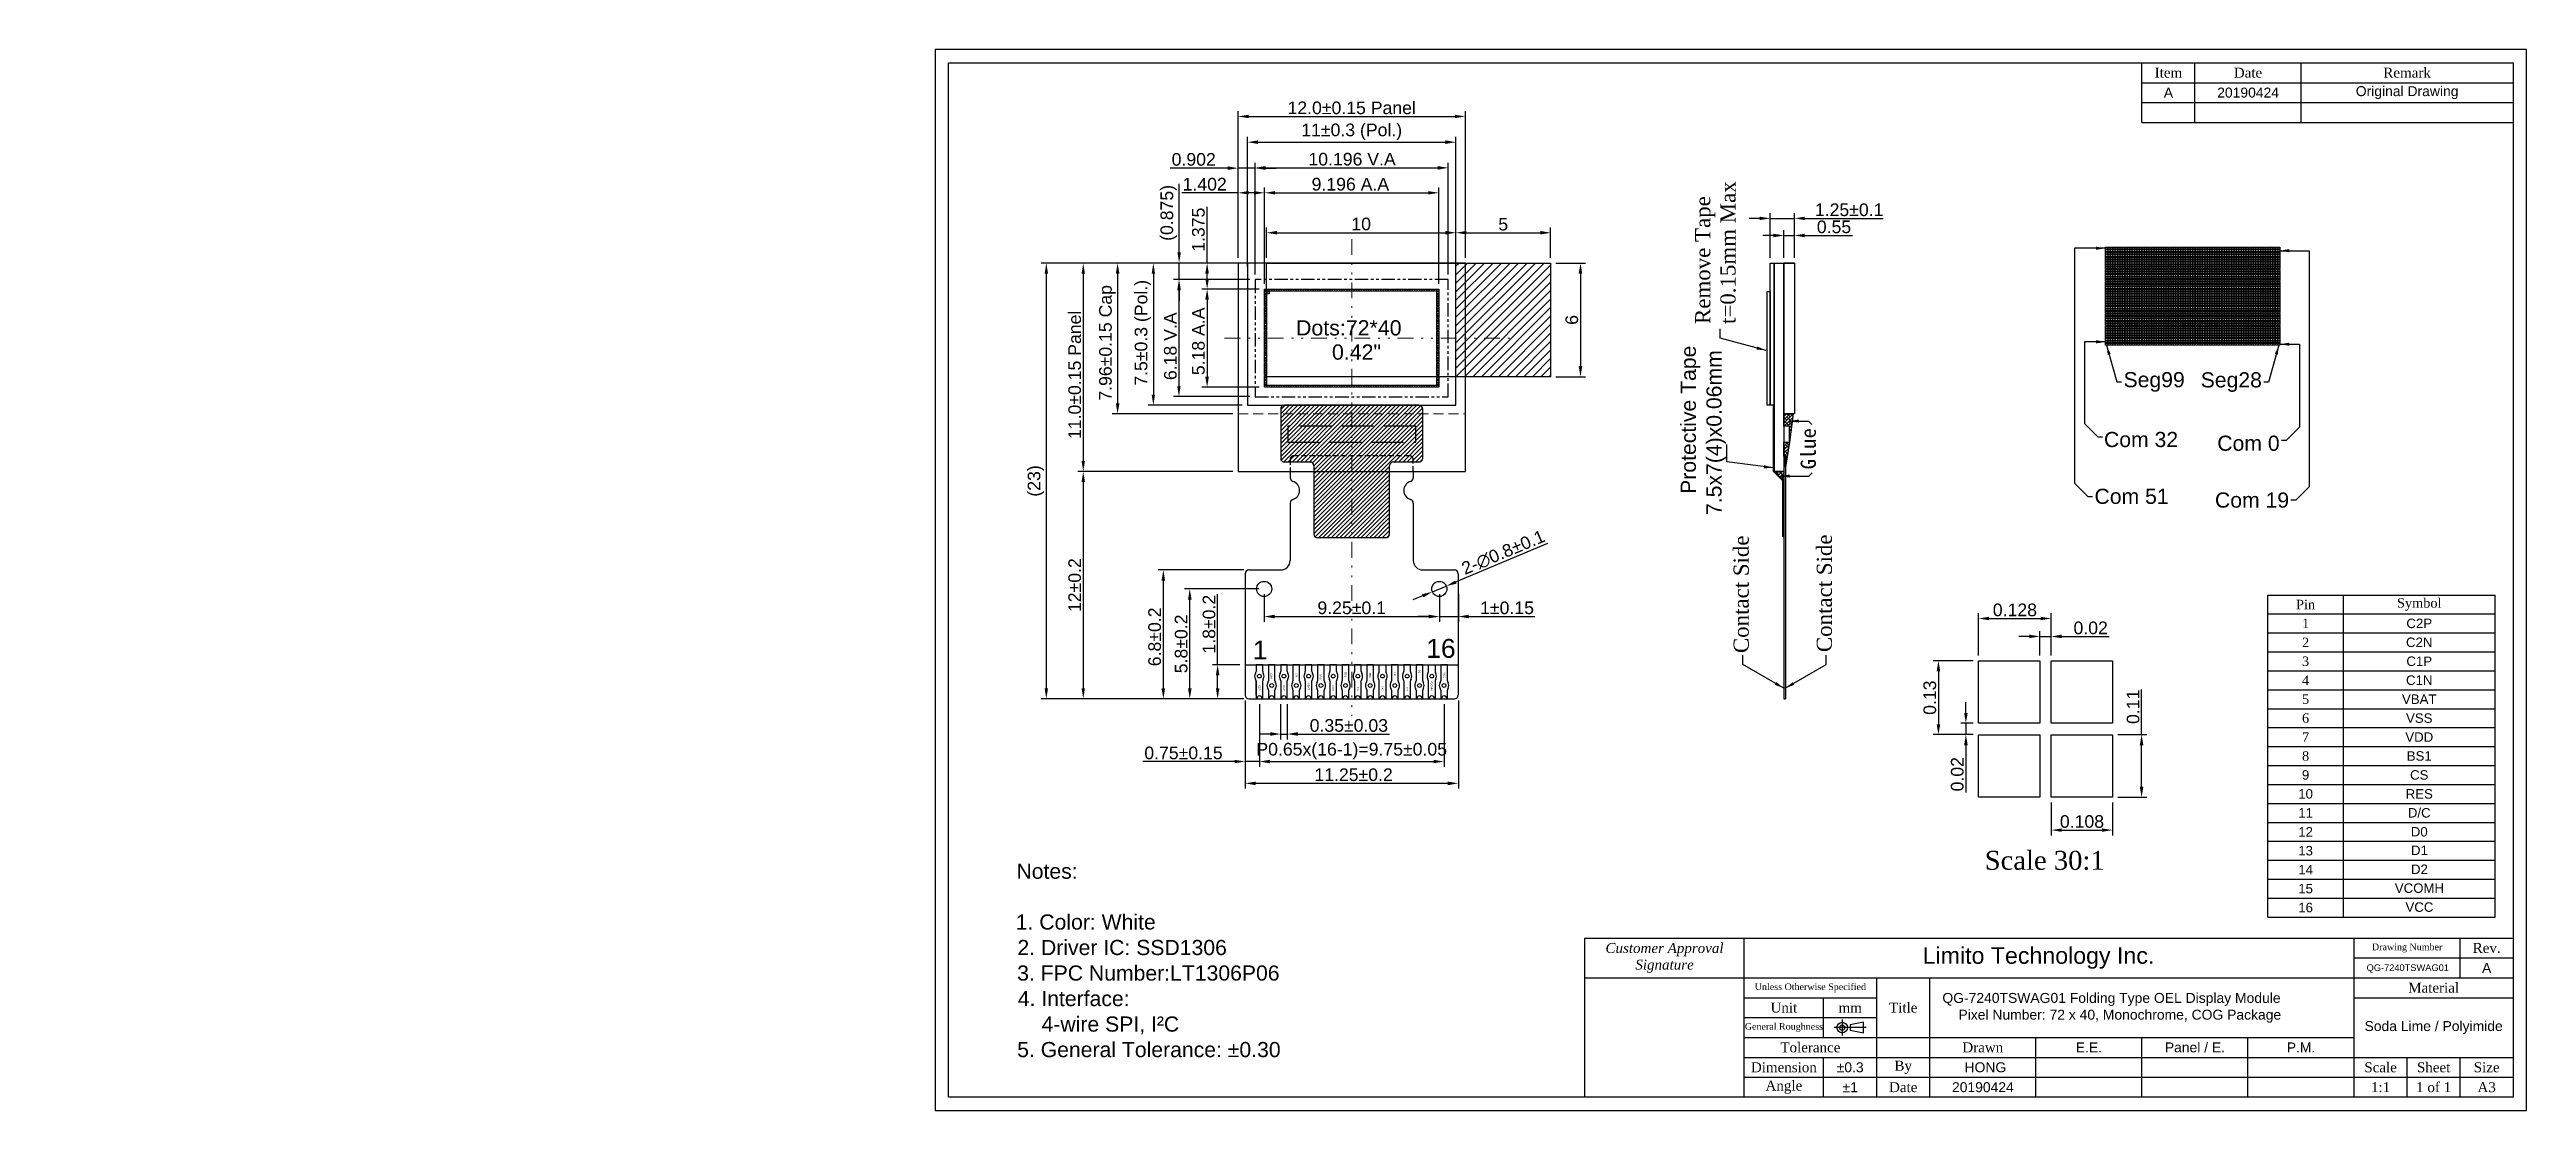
# Model space of a CAD drawing. Header units: millimetres. Extents: x 462 to 746, y 142 to 198.
# Drawn here: x 615.3 to 746.1, y 142.4 to 198.4 of the extents above; entities that cross this region are included whole.
import ezdxf

# ---------------------------------------------------------------- set-up
doc = ezdxf.new("R2010")
doc.units = ezdxf.units.MM
doc.header["$LTSCALE"] = 0.555556
for name, pattern in [('CENTER', [22, 20, -1, 0, -1]), ('DASHED', [0.75, 0.5, -0.25]), ('DASHED2', [9.525, 6.35, -3.175]), ('DIVIDE', [1.25, 0.5, -0.25, 0, -0.25, 0, -0.25]), ('HIDDEN', [4, 3, -1]), ('PHANTOM2', [31.75, 15.875, -3.175, 3.175, -3.175, 3.175, -3.175])]:
    doc.linetypes.add(name, pattern=pattern)
for name, color, linetype in [('dim', 4, 'Continuous'), ('Driver IC', 8, 'Continuous'), ('Frame', 7, 'Continuous'), ('Handler', 2, 'Continuous'), ('Index', 7, 'Continuous'), ('Polarizer', 6, 'Continuous'), ('Tape', 6, 'Continuous')]:
    doc.layers.add(name, color=color, linetype=linetype)
doc.layers.add('FPC', color=40, linetype='Continuous', lineweight=25)
doc.layers.add('尺寸', color=1, linetype='Continuous', lineweight=5)
doc.styles.get("Standard").update_dxf_attribs({"font": 'ARIAL.TTF'})
doc.dimstyles.new('ISO-25', dxfattribs={"dimscale": 0.555556, "dimtxt": 2.2, "dimasz": 2.2, "dimexe": 0.5, "dimexo": 0.5, "dimgap": 0.5, "dimtad": 1, "dimdec": 3, "dimdsep": 46, "dimtxsty": 'Standard', "dimcen": 2.2, "dimadec": 0, "dimazin": 2, "dimtfac": 1, "dimtdec": 3, "dimtmove": 0, "dimatfit": 3, "dimfxl": 0, "dimarcsym": 0})
doc.dimstyles.get("Standard").update_dxf_attribs({"dimtxt": 0.18, "dimasz": 0.18, "dimexe": 0.18, "dimexo": 0.0625, "dimgap": 0.09, "dimtad": 0, "dimtih": 1, "dimtoh": 1, "dimdec": 4, "dimzin": 0, "dimdsep": 46, "dimtxsty": 'Standard', "dimcen": 0.09, "dimadec": 0, "dimazin": 0, "dimtfac": 1, "dimtdec": 4, "dimtofl": 0, "dimtmove": 0, "dimatfit": 3, "dimfxl": 0, "dimtolj": 1, "dimtzin": 0, "dimarcsym": 0})

msp = doc.modelspace()

# ---------------------------------------------------------------- texts
at = {"color": 0}
for s, p in [('C2P', (679.1457, 164.8258)), ('C2N', (679.7739, 165.4621)), ('C1P', (680.4457, 164.8258)), ('C1N', (681.1035, 165.4877)), ('VBAT', (681.7457, 164.9408)), ('VSS', (682.3771, 165.4122)), ('VDD', (683.0395, 164.8313)), ('BS1', (683.6987, 165.5192)), ('RES', (684.9886, 165.5093)), ('D0', (686.2978, 165.4948)), ('D2', (687.5944, 165.6383)), ('VCOMH', (688.2457, 165.0688)), ('VCC', (688.9086, 165.5067)), ('CS', (684.3457, 164.7468)), ('DC', (685.6457, 164.7563)), ('D1', (686.9455, 164.713))]:
    msp.add_text(s, height=0.1, rotation=270, dxfattribs=at).set_placement(p)
for s, p in [('Notes:', (666.3724, 154.6109)), ('1. Color: White', (666.3359, 151.9306)), ('2. Driver IC: SSD1306', (666.4248, 150.5836)), ('3. FPC Number:LT1306P06', (666.4106, 149.2361)), ('4. Interface:', (666.4434, 147.8891)), ('    4-wire SPI, I²C', (666.4576, 146.5421)), ('5. General Tolerance: ±0.30', (666.4112, 145.1951))]:
    msp.add_text(s, height=0.8).set_placement(p)
at = {"char_height": 0.8064, "width": 89.699532, "attachment_point": 1}
for s, insert in [(' Dots:72*40', (680.8168, 184.0967)), ('0.42"', (683.0276, 182.8186))]:
    msp.add_mtext(s, dxfattribs=dict(at, insert=insert))
at = {"color": 0, "char_height": 1, "attachment_point": 1}
for s, insert in [('1', (678.8498, 167.1868)), ('16', (688.0028, 167.2728))]:
    msp.add_mtext(s, dxfattribs=dict(at, insert=insert))
at = {"layer": 'dim', "color": 0, "insert": (723.82, 155.0643), "char_height": 1, "attachment_point": 9}
msp.add_mtext('{\\fTimes New Roman|b0|i0|c0|p18;Scale 30:1}', dxfattribs=at)
at = {"layer": 'Frame'}
for s, height, p in [('20190424', 0.525, (729.7586, 195.8479)), ('Limito Technology Inc.', 0.875, (714.2109, 150.1231)), ('QG-7240TSWAG01', 0.35, (737.6446, 149.7425)), ('QG-7240TSWAG01 Folding Type OEL Display Module', 0.525, (715.2526, 148.0591)), ('    Pixel Number: 72 x 40, Monochrome, COG Package', 0.525, (715.2841, 147.1748)), ('20190424', 0.525, (715.7586, 143.3479)), ('HONG', 0.525, (716.421, 144.3989))]:
    msp.add_text(s, height=height, dxfattribs=at).set_placement(p)
at = {"layer": 'Frame', "attachment_point": 5}
for s, insert, char_height in [('{\\fTimes New Roman|b0|i0|c0|p18;Remark}', (739.7841, 197.157), 0.525), ('{\\fTimes New Roman|b0|i0|c0|p18;Item}', (727.1841, 197.157), 0.525), ('A', (727.1841, 196.107), 0.525), ('{\\fTimes New Roman|b0|i0|c0|p18;Date}', (731.3841, 197.157), 0.525), ('Original Drawing', (739.7841, 196.107), 0.525), ('{\\fTimes New Roman|b0|i0|c0|p18;Pin}', (734.4246, 169.09), 0.5), ('{\\fTimes New Roman|b0|i0|c0|p18;Symbol}', (740.4246, 169.09), 0.5), ('{\\fTimes New Roman|b0|i0|c0|p18;1}', (734.4246, 168.09), 0.5), ('C2P', (740.4246, 168.09), 0.5), ('{\\fTimes New Roman|b0|i0|c0|p18;2}', (734.4246, 167.09), 0.5), ('{\\fTimes New Roman|b0|i0|c0|p18;3}', (734.4246, 166.09), 0.5), ('C2N', (740.4246, 167.09), 0.5), ('C1P', (740.4246, 166.09), 0.5), ('{\\fTimes New Roman|b0|i0|c0|p18;4}', (734.4246, 165.09), 0.5), ('C1N', (740.4246, 165.09), 0.5), ('{\\fTimes New Roman|b0|i0|c0|p18;5}', (734.4246, 164.09), 0.5), ('VBAT', (740.4246, 164.09), 0.5), ('{\\fTimes New Roman|b0|i0|c0|p18;6}', (734.4246, 163.09), 0.5), ('{\\fTimes New Roman|b0|i0|c0|p18;7}', (734.4246, 162.09), 0.5), ('VDD', (740.4246, 162.09), 0.5), ('VSS', (740.4246, 163.09), 0.5), ('{\\fTimes New Roman|b0|i0|c0|p18;8}', (734.4246, 161.09), 0.5), ('BS1', (740.4246, 161.09), 0.5), ('9', (734.4246, 160.09), 0.5), ('CS', (740.4246, 160.09), 0.5), ('10', (734.4246, 159.09), 0.5), ('11', (734.4246, 158.09), 0.5), ('RES', (740.4246, 159.09), 0.5), ('D/C', (740.4246, 158.09), 0.5), ('12', (734.4246, 157.09), 0.5), ('D0', (740.4246, 157.09), 0.5), ('13', (734.4246, 156.09), 0.5), ('D1', (740.4339, 156.1138), 0.5), ('14', (734.4246, 155.09), 0.5), ('15', (734.4246, 154.09), 0.5), ('VCOMH', (740.4339, 154.1138), 0.5), ('D2', (740.4339, 155.1138), 0.5), ('16', (734.4246, 153.09), 0.5), ('VCC', (740.4339, 153.1138), 0.5), ('{\\fTimes New Roman|b0|i1|c0|p18;Customer Approval\\PSignature}', (700.5841, 150.432), 0.525), ('{\\fTimes New Roman|b0|i0|c0|p18;Drawing Number}', (739.7841, 150.957), 0.35), ('{\\fTimes New Roman|b0|i0|c0|p18;Rev.}', (743.9841, 150.957), 0.525), ('{\\fTimes New Roman|b0|i0|c0|p18;Unless Otherwise Specified}', (708.2841, 148.857), 0.35), ('{\\fTimes New Roman|b0|i0|c0|p18;Material}', (741.1841, 148.857), 0.525), ('A', (743.9841, 149.907), 0.525), ('{\\fTimes New Roman|b0|i0|c0|p18;Unit}', (706.8841, 147.807), 0.525), ('{\\fTimes New Roman|b0|i0|c0|p18;mm}', (710.3841, 147.807), 0.525), ('{\\fTimes New Roman|b0|i0|c0|p18;Title}', (713.1841, 147.807), 0.525), ('{\\fTimes New Roman|b0|i0|c0|p18;General Roughness}', (706.8841, 146.757), 0.35), ('Soda Lime / Polyimide', (741.1841, 146.757), 0.525), ('{\\fTimes New Roman|b0|i0|c0|p18;Tolerance}', (708.2841, 145.707), 0.525), ('{\\fTimes New Roman|b0|i0|c0|p18;Drawn}', (717.3841, 145.707), 0.525), ('E.E.', (722.9841, 145.707), 0.525), ('Panel / E.', (728.5841, 145.707), 0.525), ('P.M.', (734.1841, 145.707), 0.525), ('{\\fTimes New Roman|b0|i0|c0|p18;Dimension}', (706.8841, 144.657), 0.525), ('{\\fTimes New Roman|b0|i0|c0|p18;Angle}', (706.8841, 143.607), 0.525), ('%%p0.3', (710.3841, 144.657), 0.525), ('%%p1', (710.3841, 143.607), 0.525), ('{\\fTimes New Roman|b0|i0|c0|p18;Date}', (713.1841, 143.607), 0.525), ('{\\fTimes New Roman|b0|i0|c0|p18;By}', (713.1841, 144.657), 0.525), ('{\\fTimes New Roman|b0|i0|c0|p18;Scale}', (738.3841, 144.657), 0.525), ('{\\fTimes New Roman|b0|i0|c0|p18;1:1}', (738.3841, 143.607), 0.525), ('{\\fTimes New Roman|b0|i0|c0|p18;1 of 1}', (741.1841, 143.607), 0.525), ('{\\fTimes New Roman|b0|i0|c0|p18;Sheet}', (741.1841, 144.657), 0.525), ('{\\fTimes New Roman|b0|i0|c0|p18;Size}', (743.9841, 144.657), 0.525), ('{\\fTimes New Roman|b0|i0|c0|p18;A3}', (743.9841, 143.607), 0.525)]:
    msp.add_mtext(s, dxfattribs=dict(at, insert=insert, char_height=char_height))
at = {"layer": 'Index'}
for s, p in [('Protective Tape', (702.2405, 174.928)), ('7.5x7(4)x0.06mm', (703.5941, 173.8142))]:
    msp.add_text(s, height=0.8, rotation=90, dxfattribs=at).set_placement(p)
at = {"layer": 'Index', "char_height": 0.8, "rotation": 90}
for s, insert, attachment_point in [('{\\fTimes New Roman|b0|i0|c0|p18;Remove Tape\\Pt=0.15mm Max}', (703.2755, 183.8968), 4), ('{\\fSimSun|b0|i0|c134|p2;Glue}', (708.1789, 177.3091), 5), ('{\\fTimes New Roman|b0|i0|c0|p18;Contact Side}', (704.6349, 169.6278), 5), ('{\\fTimes New Roman|b0|i0|c0|p18;Contact Side}', (709.0245, 169.6812), 5)]:
    msp.add_mtext(s, dxfattribs=dict(at, insert=insert, attachment_point=attachment_point))
at = {"layer": 'Index', "color": 5, "char_height": 0.25}
for s, insert, attachment_point in [('{\\H3.2x;Seg99}', (724.8143, 180.8369), 4), ('{\\H3.2x;Seg28}', (732.1194, 180.8267), 6), ('{\\H3.2x;Com 32}', (723.7823, 177.7932), 4), ('{\\H3.2x;Com 0}', (733.0541, 177.5963), 6), ('{\\H3.2x;Com 51}', (723.2823, 174.7932), 4), ('{\\H3.2x;Com 19}', (733.5541, 174.5963), 6)]:
    msp.add_mtext(s, dxfattribs=dict(at, insert=insert, attachment_point=attachment_point))

# ---------------------------------------------------------------- blocks, each defined once
blk = doc.blocks.new('*D9')
at = {"layer": 'Defpoints', "color": 0}
for p in [(707.44, 189.47), (706.16, 187.11), (707.44, 187.11)]:
    blk.add_point(p, dxfattribs=at)
at = {"layer": 'dim', "color": 0, "lineweight": -2}
for p, q in [((706.16, 187.39), (706.16, 189.75)), ((707.44, 187.39), (707.44, 189.75)), ((705.6, 189.47), (705.05, 189.47)), ((706.16, 189.47), (707.44, 189.47)), ((707.99, 189.47), (712.12, 189.47))]:
    blk.add_line(p, q, dxfattribs=at)
at = {"layer": 'dim', "color": 0}
for points in [[(705.6, 189.56), (705.6, 189.38), (706.16, 189.47)], [(707.99, 189.56), (707.99, 189.38), (707.44, 189.47)]]:
    blk.add_solid(points, dxfattribs=at)
at = {"layer": 'dim', "color": 0, "insert": (710.33, 189.92), "char_height": 0.667, "attachment_point": 5}
blk.add_mtext('1.25%%p0.1', dxfattribs=at)
blk = doc.blocks.new('*D10')
at = {"layer": 'Defpoints', "color": 0}
for p in [(721, 168.35), (717.16, 166.12), (721, 166.12)]:
    blk.add_point(p, dxfattribs=at)
at = {"layer": 'dim', "color": 0, "lineweight": -2}
for p, q in [((717.16, 166.4), (717.16, 168.63)), ((717.71, 168.35), (720.44, 168.35)), ((721, 166.4), (721, 168.63))]:
    blk.add_line(p, q, dxfattribs=at)
at = {"layer": 'dim', "color": 0}
for points in [[(717.71, 168.44), (717.71, 168.26), (717.16, 168.35)], [(720.44, 168.44), (720.44, 168.26), (721, 168.35)]]:
    blk.add_solid(points, dxfattribs=at)
at = {"layer": 'dim', "color": 0, "insert": (719.08, 168.8), "char_height": 0.667, "attachment_point": 5}
blk.add_mtext('0.128', dxfattribs=at)
blk = doc.blocks.new('*D11')
at = {"layer": 'Defpoints', "color": 0}
for p in [(721, 167.4), (720.4, 166.12), (721, 166.12)]:
    blk.add_point(p, dxfattribs=at)
at = {"layer": 'dim', "color": 0, "lineweight": -2}
for p, q in [((719.84, 167.4), (719.29, 167.4)), ((720.4, 166.4), (720.4, 167.68)), ((720.4, 167.4), (721, 167.4)), ((721, 166.4), (721, 167.68)), ((721.55, 167.4), (724.06, 167.4))]:
    blk.add_line(p, q, dxfattribs=at)
at = {"layer": 'dim', "color": 0}
for points in [[(719.84, 167.5), (719.84, 167.31), (720.4, 167.4)], [(721.55, 167.5), (721.55, 167.31), (721, 167.4)]]:
    blk.add_solid(points, dxfattribs=at)
at = {"layer": 'dim', "color": 0, "insert": (723.08, 167.85), "char_height": 0.667, "attachment_point": 5}
blk.add_mtext('0.02', dxfattribs=at)
blk = doc.blocks.new('*D12')
at = {"layer": 'Defpoints', "color": 0}
for p in [(717.16, 166.12), (715.04, 162.22), (717.16, 162.22)]:
    blk.add_point(p, dxfattribs=at)
at = {"layer": 'dim', "color": 0, "lineweight": -2}
for p, q in [((716.88, 166.12), (714.77, 166.12)), ((715.04, 165.56), (715.04, 162.77)), ((716.88, 162.22), (714.77, 162.22))]:
    blk.add_line(p, q, dxfattribs=at)
at = {"layer": 'dim', "color": 0}
for points in [[(714.95, 165.56), (715.14, 165.56), (715.04, 166.12)], [(714.95, 162.77), (715.14, 162.77), (715.04, 162.22)]]:
    blk.add_solid(points, dxfattribs=at)
at = {"layer": 'dim', "color": 0, "insert": (714.59, 164.17), "char_height": 0.667, "attachment_point": 5, "rotation": 90}
blk.add_mtext('0.13', dxfattribs=at)
blk = doc.blocks.new('*D13')
at = {"layer": 'Defpoints', "color": 0}
for p in [(716.49, 162.22), (717.16, 162.82), (717.16, 162.22)]:
    blk.add_point(p, dxfattribs=at)
at = {"layer": 'dim', "color": 0, "lineweight": -2}
for p, q in [((716.49, 163.37), (716.49, 163.93)), ((716.88, 162.82), (716.22, 162.82)), ((716.88, 162.22), (716.22, 162.22)), ((716.49, 162.82), (716.49, 162.22)), ((716.49, 161.66), (716.49, 159.16))]:
    blk.add_line(p, q, dxfattribs=at)
at = {"layer": 'dim', "color": 0}
for points in [[(716.4, 163.37), (716.59, 163.37), (716.49, 162.82)], [(716.4, 161.66), (716.59, 161.66), (716.49, 162.22)]]:
    blk.add_solid(points, dxfattribs=at)
at = {"layer": 'dim', "color": 0, "insert": (716.04, 160.13), "char_height": 0.667, "attachment_point": 5, "rotation": 90}
blk.add_mtext('0.02', dxfattribs=at)
blk = doc.blocks.new('*D14')
at = {"layer": 'Defpoints', "color": 0}
for p in [(721, 158.92), (724.24, 158.92), (724.24, 157.18)]:
    blk.add_point(p, dxfattribs=at)
at = {"layer": 'dim', "color": 0, "lineweight": -2}
for p, q in [((721, 158.64), (721, 156.9)), ((724.24, 158.64), (724.24, 156.9)), ((721.55, 157.18), (723.68, 157.18))]:
    blk.add_line(p, q, dxfattribs=at)
at = {"layer": 'dim', "color": 0}
for points in [[(721.55, 157.27), (721.55, 157.09), (721, 157.18)], [(723.68, 157.27), (723.68, 157.09), (724.24, 157.18)]]:
    blk.add_solid(points, dxfattribs=at)
at = {"layer": 'dim', "color": 0, "insert": (722.62, 157.63), "char_height": 0.667, "attachment_point": 5}
blk.add_mtext('0.108', dxfattribs=at)
blk = doc.blocks.new('*D15')
at = {"layer": 'Defpoints', "color": 0}
for p in [(724.24, 162.22), (725.77, 162.22), (724.24, 158.92)]:
    blk.add_point(p, dxfattribs=at)
at = {"layer": 'dim', "color": 0, "lineweight": -2}
for p, q in [((725.77, 162.22), (725.77, 164.6)), ((724.52, 162.22), (726.05, 162.22)), ((725.77, 159.47), (725.77, 161.66)), ((724.52, 158.92), (726.05, 158.92))]:
    blk.add_line(p, q, dxfattribs=at)
at = {"layer": 'dim', "color": 0}
for points in [[(725.67, 161.66), (725.86, 161.66), (725.77, 162.22)], [(725.67, 159.47), (725.86, 159.47), (725.77, 158.92)]]:
    blk.add_solid(points, dxfattribs=at)
at = {"layer": 'dim', "color": 0, "insert": (725.32, 163.69), "char_height": 0.667, "attachment_point": 5, "rotation": 90}
blk.add_mtext('0.11', dxfattribs=at)
blk = doc.blocks.new('*D45')
at = {"layer": 'Defpoints', "color": 0}
for p in [(690.07, 194.85), (678.07, 187.11), (690.07, 187.11)]:
    blk.add_point(p, dxfattribs=at)
at = {"layer": 'dim', "color": 0, "lineweight": -2}
for p, q in [((678.07, 187.39), (678.07, 195.13)), ((678.63, 194.85), (689.52, 194.85)), ((690.07, 187.39), (690.07, 195.13))]:
    blk.add_line(p, q, dxfattribs=at)
at = {"layer": 'dim', "color": 0}
for points in [[(678.63, 194.94), (678.63, 194.76), (678.07, 194.85)], [(689.52, 194.94), (689.52, 194.76), (690.07, 194.85)]]:
    blk.add_solid(points, dxfattribs=at)
at = {"layer": 'dim', "color": 0, "insert": (684.07, 195.3), "char_height": 0.6667, "attachment_point": 5}
blk.add_mtext('12.0%%P0.15 Panel', dxfattribs=at)
blk = doc.blocks.new('*D46')
at = {"layer": 'Defpoints', "color": 0}
for p in [(688.67, 190.82), (679.47, 185.74), (688.67, 185.74)]:
    blk.add_point(p, dxfattribs=at)
at = {"layer": 'dim', "color": 0, "lineweight": -2}
for p, q in [((679.47, 186.01), (679.47, 191.1)), ((688.67, 186.01), (688.67, 191.1)), ((680.03, 190.82), (688.11, 190.82))]:
    blk.add_line(p, q, dxfattribs=at)
at = {"layer": 'dim', "color": 0}
for points in [[(680.03, 190.91), (680.03, 190.73), (679.47, 190.82)], [(688.11, 190.91), (688.11, 190.73), (688.67, 190.82)]]:
    blk.add_solid(points, dxfattribs=at)
at = {"layer": 'dim', "color": 0, "insert": (684, 191.27), "char_height": 0.667, "attachment_point": 5}
blk.add_mtext('9.196 A.A', dxfattribs=at)
blk = doc.blocks.new('*D47')
at = {"layer": 'Defpoints', "color": 0}
for p in [(689.17, 192.14), (678.97, 186.24), (689.17, 186.24)]:
    blk.add_point(p, dxfattribs=at)
at = {"layer": 'dim', "color": 0, "lineweight": -2}
for p, q in [((678.97, 186.51), (678.97, 192.41)), ((689.17, 186.51), (689.17, 192.41)), ((679.53, 192.14), (688.61, 192.14))]:
    blk.add_line(p, q, dxfattribs=at)
at = {"layer": 'dim', "color": 0}
for points in [[(679.53, 192.23), (679.53, 192.04), (678.97, 192.14)], [(688.61, 192.23), (688.61, 192.04), (689.17, 192.14)]]:
    blk.add_solid(points, dxfattribs=at)
at = {"layer": 'dim', "color": 0, "insert": (684.09, 192.59), "char_height": 0.667, "attachment_point": 5}
blk.add_mtext('10.196 V.A', dxfattribs=at)
blk = doc.blocks.new('*D48')
at = {"layer": 'Defpoints', "color": 0}
for p in [(678.07, 187.11), (669.9, 176.11), (678.07, 176.11)]:
    blk.add_point(p, dxfattribs=at)
at = {"layer": 'dim', "color": 0, "lineweight": -2}
for p, q in [((677.79, 187.11), (669.62, 187.11)), ((669.9, 186.55), (669.9, 176.67)), ((677.79, 176.11), (669.62, 176.11))]:
    blk.add_line(p, q, dxfattribs=at)
at = {"layer": 'dim', "color": 0}
for points in [[(669.81, 186.55), (669.99, 186.55), (669.9, 187.11)], [(669.81, 176.67), (669.99, 176.67), (669.9, 176.11)]]:
    blk.add_solid(points, dxfattribs=at)
at = {"layer": 'dim', "color": 0, "insert": (669.45, 181.21), "char_height": 0.6667, "attachment_point": 5, "rotation": 90}
blk.add_mtext('11.0%%P0.15 Panel', dxfattribs=at)
blk = doc.blocks.new('*D49')
at = {"layer": 'Defpoints', "color": 0}
for p in [(679.47, 185.74), (676.44, 180.56), (679.47, 180.56)]:
    blk.add_point(p, dxfattribs=at)
at = {"layer": 'dim', "color": 0, "lineweight": -2}
for p, q in [((679.19, 185.74), (676.16, 185.74)), ((676.44, 185.18), (676.44, 181.11)), ((679.19, 180.56), (676.16, 180.56))]:
    blk.add_line(p, q, dxfattribs=at)
at = {"layer": 'dim', "color": 0}
for points in [[(676.34, 185.18), (676.53, 185.18), (676.44, 185.74)], [(676.34, 181.11), (676.53, 181.11), (676.44, 180.56)]]:
    blk.add_solid(points, dxfattribs=at)
at = {"layer": 'dim', "color": 0, "insert": (675.98, 182.98), "char_height": 0.667, "attachment_point": 5, "rotation": 90}
blk.add_mtext('5.18 A.A', dxfattribs=at)
blk = doc.blocks.new('*D50')
at = {"layer": 'Defpoints', "color": 0}
for p in [(678.97, 186.24), (674.95, 180.06), (678.97, 180.06)]:
    blk.add_point(p, dxfattribs=at)
at = {"layer": 'dim', "color": 0, "lineweight": -2}
for p, q in [((678.69, 186.24), (674.67, 186.24)), ((674.95, 185.68), (674.95, 180.61)), ((678.69, 180.06), (674.67, 180.06))]:
    blk.add_line(p, q, dxfattribs=at)
at = {"layer": 'dim', "color": 0}
for points in [[(674.86, 185.68), (675.04, 185.68), (674.95, 186.24)], [(674.86, 180.61), (675.04, 180.61), (674.95, 180.06)]]:
    blk.add_solid(points, dxfattribs=at)
at = {"layer": 'dim', "color": 0, "insert": (674.5, 182.72), "char_height": 0.667, "attachment_point": 5, "rotation": 90}
blk.add_mtext('6.18 V.A', dxfattribs=at)
blk = doc.blocks.new('*D51')
at = {"layer": 'Defpoints', "color": 0}
for p in [(676.44, 187.11), (678.07, 187.11), (679.47, 185.74)]:
    blk.add_point(p, dxfattribs=at)
at = {"layer": 'dim', "color": 0, "lineweight": -2}
for p, q in [((676.44, 187.11), (676.44, 190.08)), ((677.79, 187.11), (676.16, 187.11)), ((679.19, 185.74), (676.16, 185.74)), ((676.44, 186.29), (676.44, 186.55))]:
    blk.add_line(p, q, dxfattribs=at)
at = {"layer": 'dim', "color": 0}
for points in [[(676.34, 186.55), (676.53, 186.55), (676.44, 187.11)], [(676.34, 186.29), (676.53, 186.29), (676.44, 185.74)]]:
    blk.add_solid(points, dxfattribs=at)
at = {"layer": 'dim', "color": 0, "insert": (675.98, 188.87), "char_height": 0.667, "attachment_point": 5, "rotation": 90}
blk.add_mtext('1.375', dxfattribs=at)
blk = doc.blocks.new('*D52')
at = {"layer": 'Defpoints', "color": 0}
for p in [(674.96, 187.11), (678.07, 187.11), (678.97, 186.24)]:
    blk.add_point(p, dxfattribs=at)
at = {"layer": 'dim', "color": 0, "lineweight": -2}
for p, q in [((674.96, 187.67), (674.96, 191.3)), ((677.79, 187.11), (674.68, 187.11)), ((674.96, 186.24), (674.96, 187.11)), ((678.69, 186.24), (674.68, 186.24)), ((674.96, 185.68), (674.96, 185.12))]:
    blk.add_line(p, q, dxfattribs=at)
at = {"layer": 'dim', "color": 0}
for points in [[(674.87, 187.67), (675.05, 187.67), (674.96, 187.11)], [(674.87, 185.68), (675.05, 185.68), (674.96, 186.24)]]:
    blk.add_solid(points, dxfattribs=at)
at = {"layer": 'dim', "color": 0, "insert": (674.41, 189.76), "char_height": 0.667, "attachment_point": 5, "rotation": 90}
blk.add_mtext('(0.875)', dxfattribs=at)
blk = doc.blocks.new('*D53')
at = {"layer": 'Defpoints', "color": 0}
for p in [(678.07, 187.11), (671.71, 179.16), (678.07, 179.16)]:
    blk.add_point(p, dxfattribs=at)
at = {"layer": 'dim', "color": 0, "lineweight": -2}
for p, q in [((677.79, 187.11), (671.43, 187.11)), ((671.71, 186.55), (671.71, 179.71)), ((677.79, 179.16), (671.43, 179.16))]:
    blk.add_line(p, q, dxfattribs=at)
at = {"layer": 'dim', "color": 0}
for points in [[(671.62, 186.55), (671.81, 186.55), (671.71, 187.11)], [(671.62, 179.71), (671.81, 179.71), (671.71, 179.16)]]:
    blk.add_solid(points, dxfattribs=at)
at = {"layer": 'dim', "color": 0, "insert": (671.17, 182.9), "char_height": 0.6667, "attachment_point": 5, "rotation": 90}
blk.add_mtext('7.96%%P0.15 Cap', dxfattribs=at)
blk = doc.blocks.new('*D54')
at = {"layer": 'Defpoints', "color": 0}
for p in [(689.57, 193.49), (678.57, 186.61), (689.57, 186.61)]:
    blk.add_point(p, dxfattribs=at)
at = {"layer": 'dim', "color": 0, "lineweight": -2}
for p, q in [((678.57, 186.89), (678.57, 193.77)), ((689.57, 186.89), (689.57, 193.77)), ((679.13, 193.49), (689.02, 193.49))]:
    blk.add_line(p, q, dxfattribs=at)
at = {"layer": 'dim', "color": 0}
for points in [[(679.13, 193.59), (679.13, 193.4), (678.57, 193.49)], [(689.02, 193.59), (689.02, 193.4), (689.57, 193.49)]]:
    blk.add_solid(points, dxfattribs=at)
at = {"layer": 'dim', "color": 0, "insert": (684.07, 194.04), "char_height": 0.6667, "attachment_point": 5}
blk.add_mtext('11%%P0.3 (Pol.)', dxfattribs=at)
blk = doc.blocks.new('*D55')
at = {"layer": 'Defpoints', "color": 0}
for p in [(678.57, 187.11), (673.6, 179.61), (678.57, 179.61)]:
    blk.add_point(p, dxfattribs=at)
at = {"layer": 'dim', "color": 0, "lineweight": -2}
for p, q in [((678.29, 187.11), (673.32, 187.11)), ((673.6, 186.55), (673.6, 180.17)), ((678.29, 179.61), (673.32, 179.61))]:
    blk.add_line(p, q, dxfattribs=at)
at = {"layer": 'dim', "color": 0}
for points in [[(673.51, 186.55), (673.69, 186.55), (673.6, 187.11)], [(673.51, 180.17), (673.69, 180.17), (673.6, 179.61)]]:
    blk.add_solid(points, dxfattribs=at)
at = {"layer": 'dim', "color": 0, "insert": (673.05, 183.43), "char_height": 0.6667, "attachment_point": 5, "rotation": 90}
blk.add_mtext('7.5%%P0.3 (Pol.)', dxfattribs=at)
blk = doc.blocks.new('*D56')
at = {"color": 0, "lineweight": -2}
for p, q in [((679.45, 169.63), (679.45, 168.18)), ((688.7, 169.63), (688.7, 168.18)), ((680, 168.45), (688.14, 168.45))]:
    blk.add_line(p, q, dxfattribs=at)
at = {"color": 0}
for points in [[(680, 168.55), (680, 168.36), (679.45, 168.45)], [(688.14, 168.55), (688.14, 168.36), (688.7, 168.45)]]:
    blk.add_solid(points, dxfattribs=at)
at = {"layer": 'Defpoints', "color": 0}
for p in [(679.45, 169.91), (688.7, 169.91), (688.7, 168.45)]:
    blk.add_point(p, dxfattribs=at)
at = {"color": 0, "insert": (684.07, 168.91), "char_height": 0.667, "attachment_point": 5}
blk.add_mtext('9.25%%P0.1', dxfattribs=at)
blk = doc.blocks.new('*D57')
at = {"color": 0, "lineweight": -2}
for p, q in [((679.2, 163.83), (679.2, 160.52)), ((688.95, 163.83), (688.95, 160.52)), ((679.75, 160.8), (688.39, 160.8))]:
    blk.add_line(p, q, dxfattribs=at)
at = {"color": 0}
for points in [[(679.75, 160.89), (679.75, 160.71), (679.2, 160.8)], [(688.39, 160.89), (688.39, 160.71), (688.95, 160.8)]]:
    blk.add_solid(points, dxfattribs=at)
at = {"layer": 'Defpoints', "color": 0}
for p in [(679.2, 164.11), (688.95, 164.11), (688.95, 160.8)]:
    blk.add_point(p, dxfattribs=at)
at = {"color": 0, "insert": (684.07, 161.35), "char_height": 0.6667, "attachment_point": 5}
blk.add_mtext('P0.65x(16-1)=9.75%%P0.05', dxfattribs=at)
blk = doc.blocks.new('*D58')
at = {"color": 0, "lineweight": -2}
for p, q in [((678.45, 164.03), (678.45, 159.37)), ((689.7, 164.03), (689.7, 159.37)), ((679, 159.65), (689.14, 159.65))]:
    blk.add_line(p, q, dxfattribs=at)
at = {"color": 0}
for points in [[(679, 159.74), (679, 159.55), (678.45, 159.65)], [(689.14, 159.74), (689.14, 159.55), (689.7, 159.65)]]:
    blk.add_solid(points, dxfattribs=at)
at = {"layer": 'Defpoints', "color": 0}
for p in [(678.45, 164.31), (689.7, 164.31), (689.7, 159.65)]:
    blk.add_point(p, dxfattribs=at)
at = {"color": 0, "insert": (684.17, 160.1), "char_height": 0.6667, "attachment_point": 5}
blk.add_mtext('11.25%%P0.2', dxfattribs=at)
blk = doc.blocks.new('*D59')
at = {"color": 0, "lineweight": -2}
for p, q in [((680.32, 163.83), (680.32, 161.97)), ((680.67, 163.83), (680.67, 161.97)), ((679.77, 162.25), (679.21, 162.25)), ((680.32, 162.25), (680.67, 162.25)), ((681.23, 162.25), (686.06, 162.25))]:
    blk.add_line(p, q, dxfattribs=at)
at = {"color": 0}
for points in [[(679.77, 162.35), (679.77, 162.16), (680.32, 162.25)], [(681.23, 162.35), (681.23, 162.16), (680.67, 162.25)]]:
    blk.add_solid(points, dxfattribs=at)
at = {"layer": 'Defpoints', "color": 0}
for p in [(680.32, 164.11), (680.67, 164.11), (680.67, 162.25)]:
    blk.add_point(p, dxfattribs=at)
at = {"color": 0, "insert": (683.92, 162.7), "char_height": 0.6667, "attachment_point": 5}
blk.add_mtext('0.35%%p0.03', dxfattribs=at)
blk = doc.blocks.new('*D60')
at = {"color": 0, "lineweight": -2}
for p, q in [((678.45, 164.03), (678.45, 160.52)), ((679.2, 163.83), (679.2, 160.52)), ((677.89, 160.8), (673.05, 160.8)), ((679.2, 160.8), (678.45, 160.8)), ((679.75, 160.8), (680.31, 160.8))]:
    blk.add_line(p, q, dxfattribs=at)
at = {"color": 0}
for points in [[(677.89, 160.89), (677.89, 160.71), (678.45, 160.8)], [(679.75, 160.89), (679.75, 160.71), (679.2, 160.8)]]:
    blk.add_solid(points, dxfattribs=at)
at = {"layer": 'Defpoints', "color": 0}
for p in [(678.45, 164.31), (679.2, 164.11), (678.45, 160.8)]:
    blk.add_point(p, dxfattribs=at)
at = {"color": 0, "insert": (675.19, 161.25), "char_height": 0.6667, "attachment_point": 5}
blk.add_mtext('0.75%%P0.15', dxfattribs=at)
blk = doc.blocks.new('*D61')
at = {"color": 0, "lineweight": -2}
for p, q in [((688.7, 169.63), (688.7, 168.18)), ((689.7, 169.63), (689.7, 168.18)), ((688.14, 168.45), (687.58, 168.45)), ((688.7, 168.45), (689.7, 168.45)), ((690.25, 168.45), (693.73, 168.45))]:
    blk.add_line(p, q, dxfattribs=at)
at = {"color": 0}
for points in [[(688.14, 168.55), (688.14, 168.36), (688.7, 168.45)], [(690.25, 168.55), (690.25, 168.36), (689.7, 168.45)]]:
    blk.add_solid(points, dxfattribs=at)
at = {"layer": 'Defpoints', "color": 0}
for p in [(688.7, 169.91), (689.7, 169.91), (689.7, 168.45)]:
    blk.add_point(p, dxfattribs=at)
at = {"color": 0, "insert": (692.27, 168.91), "char_height": 0.667, "attachment_point": 5}
blk.add_mtext('1%%P0.15', dxfattribs=at)
blk = doc.blocks.new('*D62')
at = {"color": 0, "lineweight": -2}
for p, q in [((676.99, 165.91), (676.99, 169.64)), ((678.17, 165.91), (676.72, 165.91)), ((676.99, 164.67), (676.99, 165.35)), ((678.37, 164.11), (676.72, 164.11))]:
    blk.add_line(p, q, dxfattribs=at)
at = {"color": 0}
for points in [[(676.9, 165.35), (677.09, 165.35), (676.99, 165.91)], [(676.9, 164.67), (677.09, 164.67), (676.99, 164.11)]]:
    blk.add_solid(points, dxfattribs=at)
at = {"layer": 'Defpoints', "color": 0}
for p in [(676.99, 165.91), (678.45, 165.91), (678.65, 164.11)]:
    blk.add_point(p, dxfattribs=at)
at = {"color": 0, "insert": (676.54, 168.05), "char_height": 0.667, "attachment_point": 5, "rotation": 90}
blk.add_mtext('1.8%%P0.2', dxfattribs=at)
blk = doc.blocks.new('*D63')
at = {"color": 0, "lineweight": -2}
for p, q in [((679.17, 169.91), (675.25, 169.91)), ((675.52, 164.67), (675.52, 169.35)), ((678.37, 164.11), (675.25, 164.11))]:
    blk.add_line(p, q, dxfattribs=at)
at = {"color": 0}
for points in [[(675.43, 169.35), (675.62, 169.35), (675.52, 169.91)], [(675.43, 164.67), (675.62, 164.67), (675.52, 164.11)]]:
    blk.add_solid(points, dxfattribs=at)
at = {"layer": 'Defpoints', "color": 0}
for p in [(675.52, 169.91), (679.45, 169.91), (678.65, 164.11)]:
    blk.add_point(p, dxfattribs=at)
at = {"color": 0, "insert": (675.07, 167.01), "char_height": 0.667, "attachment_point": 5, "rotation": 90}
blk.add_mtext('5.8%%P0.2', dxfattribs=at)
blk = doc.blocks.new('*D64')
at = {"color": 0, "lineweight": -2}
for p, q in [((678.37, 170.91), (673.85, 170.91)), ((674.13, 164.67), (674.13, 170.35)), ((678.37, 164.11), (673.85, 164.11))]:
    blk.add_line(p, q, dxfattribs=at)
at = {"color": 0}
for points in [[(674.03, 170.35), (674.22, 170.35), (674.13, 170.91)], [(674.03, 164.67), (674.22, 164.67), (674.13, 164.11)]]:
    blk.add_solid(points, dxfattribs=at)
at = {"layer": 'Defpoints', "color": 0}
for p in [(674.13, 170.91), (678.65, 170.91), (678.65, 164.11)]:
    blk.add_point(p, dxfattribs=at)
at = {"color": 0, "insert": (673.67, 167.38), "char_height": 0.667, "attachment_point": 5, "rotation": 90}
blk.add_mtext('6.8%%P0.2', dxfattribs=at)
blk = doc.blocks.new('*D65')
at = {"color": 0, "lineweight": -2}
for p, q in [((677.79, 176.11), (669.62, 176.11)), ((669.9, 175.55), (669.9, 164.67)), ((678.37, 164.11), (669.62, 164.11))]:
    blk.add_line(p, q, dxfattribs=at)
at = {"color": 0}
for points in [[(669.81, 175.55), (669.99, 175.55), (669.9, 176.11)], [(669.81, 164.67), (669.99, 164.67), (669.9, 164.11)]]:
    blk.add_solid(points, dxfattribs=at)
at = {"layer": 'Defpoints', "color": 0}
for p in [(678.07, 176.11), (669.9, 164.11), (678.65, 164.11)]:
    blk.add_point(p, dxfattribs=at)
at = {"color": 0, "insert": (669.45, 170.11), "char_height": 0.667, "attachment_point": 5, "rotation": 90}
blk.add_mtext('12%%P0.2', dxfattribs=at)
blk = doc.blocks.new('*D66')
at = {"layer": 'Defpoints', "color": 0}
for p in [(678.07, 187.11), (667.95, 164.11), (678.65, 164.11)]:
    blk.add_point(p, dxfattribs=at)
at = {"layer": 'dim', "color": 0, "lineweight": -2}
for p, q in [((677.79, 187.11), (667.67, 187.11)), ((667.95, 186.55), (667.95, 164.67)), ((678.37, 164.11), (667.67, 164.11))]:
    blk.add_line(p, q, dxfattribs=at)
at = {"layer": 'dim', "color": 0}
for points in [[(667.86, 186.55), (668.04, 186.55), (667.95, 187.11)], [(667.86, 164.67), (668.04, 164.67), (667.95, 164.11)]]:
    blk.add_solid(points, dxfattribs=at)
at = {"layer": 'dim', "color": 0, "insert": (667.4, 175.61), "char_height": 0.667, "attachment_point": 5, "rotation": 90}
blk.add_mtext('(23)', dxfattribs=at)
blk = doc.blocks.new('*D67')
at = {"color": 0, "lineweight": -2}
for p, q in [((694.41, 172.3), (689.58, 170.28)), ((688.33, 169.76), (689.06, 170.06)), ((687.81, 169.54), (687.3, 169.33))]:
    blk.add_line(p, q, dxfattribs=at)
at = {"color": 0}
for points in [[(689.54, 170.36), (689.61, 170.19), (689.06, 170.06)], [(687.78, 169.63), (687.85, 169.46), (688.33, 169.76)]]:
    blk.add_solid(points, dxfattribs=at)
at = {"layer": 'Defpoints', "color": 0}
for p in [(689.06, 170.06), (688.33, 169.76)]:
    blk.add_point(p, dxfattribs=at)
at = {"color": 0, "insert": (692.07, 171.83), "char_height": 0.6667, "attachment_point": 5, "rotation": 22.6831}
blk.add_mtext('2-∅0.8%%p0.1', dxfattribs=at)
blk = doc.blocks.new('*D68')
at = {"layer": 'Defpoints', "color": 0}
for p in [(694.57, 187.11), (694.57, 181.11), (696.15, 181.11)]:
    blk.add_point(p, dxfattribs=at)
at = {"layer": 'dim', "color": 0, "lineweight": -2}
for p, q in [((694.85, 187.11), (696.42, 187.11)), ((696.15, 186.55), (696.15, 181.67)), ((694.85, 181.11), (696.42, 181.11))]:
    blk.add_line(p, q, dxfattribs=at)
at = {"layer": 'dim', "color": 0}
for points in [[(696.05, 186.55), (696.24, 186.55), (696.15, 187.11)], [(696.05, 181.67), (696.24, 181.67), (696.15, 181.11)]]:
    blk.add_solid(points, dxfattribs=at)
at = {"layer": 'dim', "color": 0, "insert": (695.69, 184.11), "char_height": 0.667, "attachment_point": 5, "rotation": 90}
blk.add_mtext('6', dxfattribs=at)
blk = doc.blocks.new('*D69')
at = {"layer": 'Defpoints', "color": 0}
for p in [(678.07, 190.82), (678.07, 187.11), (679.47, 185.74)]:
    blk.add_point(p, dxfattribs=at)
at = {"layer": 'dim', "color": 0, "lineweight": -2}
for p, q in [((678.07, 187.39), (678.07, 191.1)), ((679.47, 186.01), (679.47, 191.1)), ((678.07, 190.82), (675.11, 190.82)), ((678.92, 190.82), (678.63, 190.82))]:
    blk.add_line(p, q, dxfattribs=at)
at = {"layer": 'dim', "color": 0}
for points in [[(678.63, 190.91), (678.63, 190.73), (678.07, 190.82)], [(678.92, 190.91), (678.92, 190.73), (679.47, 190.82)]]:
    blk.add_solid(points, dxfattribs=at)
at = {"layer": 'dim', "color": 0, "insert": (676.31, 191.27), "char_height": 0.667, "attachment_point": 5}
blk.add_mtext('1.402', dxfattribs=at)
blk = doc.blocks.new('*D70')
at = {"layer": 'Defpoints', "color": 0}
for p in [(689.57, 188.71), (679.57, 187.11), (689.57, 187.11)]:
    blk.add_point(p, dxfattribs=at)
at = {"layer": 'dim', "color": 0, "lineweight": -2}
for p, q in [((679.57, 187.39), (679.57, 188.99)), ((680.13, 188.71), (689.02, 188.71)), ((689.57, 187.39), (689.57, 188.99))]:
    blk.add_line(p, q, dxfattribs=at)
at = {"layer": 'dim', "color": 0}
for points in [[(680.13, 188.81), (680.13, 188.62), (679.57, 188.71)], [(689.02, 188.81), (689.02, 188.62), (689.57, 188.71)]]:
    blk.add_solid(points, dxfattribs=at)
at = {"layer": 'dim', "color": 0, "insert": (684.57, 189.17), "char_height": 0.667, "attachment_point": 5}
blk.add_mtext('10', dxfattribs=at)
blk = doc.blocks.new('*D71')
at = {"layer": 'Defpoints', "color": 0}
for p in [(694.57, 188.71), (689.57, 187.11), (694.57, 187.11)]:
    blk.add_point(p, dxfattribs=at)
at = {"layer": 'dim', "color": 0, "lineweight": -2}
for p, q in [((689.57, 187.39), (689.57, 188.99)), ((690.13, 188.71), (694.02, 188.71)), ((694.57, 187.39), (694.57, 188.99))]:
    blk.add_line(p, q, dxfattribs=at)
at = {"layer": 'dim', "color": 0}
for points in [[(690.13, 188.81), (690.13, 188.62), (689.57, 188.71)], [(694.02, 188.81), (694.02, 188.62), (694.57, 188.71)]]:
    blk.add_solid(points, dxfattribs=at)
at = {"layer": 'dim', "color": 0, "insert": (692.07, 189.16), "char_height": 0.667, "attachment_point": 5}
blk.add_mtext('5', dxfattribs=at)
blk = doc.blocks.new('*D72')
at = {"layer": 'Defpoints', "color": 0}
for p in [(678.07, 192.12), (678.07, 187.11), (678.97, 186.24)]:
    blk.add_point(p, dxfattribs=at)
at = {"layer": 'dim', "color": 0, "lineweight": -2}
for p, q in [((678.07, 187.39), (678.07, 192.4)), ((678.97, 186.51), (678.97, 192.4)), ((677.52, 192.12), (674.49, 192.12)), ((678.97, 192.12), (678.07, 192.12)), ((679.53, 192.12), (680.08, 192.12))]:
    blk.add_line(p, q, dxfattribs=at)
at = {"layer": 'dim', "color": 0}
for points in [[(677.52, 192.22), (677.52, 192.03), (678.07, 192.12)], [(679.53, 192.22), (679.53, 192.03), (678.97, 192.12)]]:
    blk.add_solid(points, dxfattribs=at)
at = {"layer": 'dim', "color": 0, "insert": (675.73, 192.58), "char_height": 0.667, "attachment_point": 5}
blk.add_mtext('0.902', dxfattribs=at)
blk = doc.blocks.new('*D73')
at = {"layer": 'Defpoints', "color": 0, "lineweight": -2}
for p, q in [((706.33, 188.57), (705.78, 188.57)), ((706.89, 187.39), (706.89, 188.84)), ((706.89, 188.57), (707.44, 188.57)), ((707.44, 187.39), (707.44, 188.84)), ((707.99, 188.57), (710.51, 188.57))]:
    blk.add_line(p, q, dxfattribs=at)
at = {"layer": 'Defpoints', "color": 0}
for p in [(707.44, 188.57), (706.89, 187.11), (707.44, 187.11)]:
    blk.add_point(p, dxfattribs=at)
for points in [[(706.33, 188.66), (706.33, 188.47), (706.89, 188.57)], [(707.99, 188.66), (707.99, 188.47), (707.44, 188.57)]]:
    blk.add_solid(points, dxfattribs=at)
at = {"layer": 'Defpoints', "color": 0, "insert": (709.53, 189.02), "char_height": 0.667, "attachment_point": 5}
blk.add_mtext('0.55', dxfattribs=at)

# ---------------------------------------------------------------- dimensions: what is measured, and where the dimension line sits
at = {"color": 0}
for base, p1, p2, override, picture, middle in [((669.8979, 164.1101), (678.0707, 176.1101), (678.6457, 164.1101), {"dimtxt": 1.2, "dimasz": 1, "dimgap": 0.2, "dimdec": 1}, '*D65', (669.4464, 170.1101)), ((675.5233, 169.9101), (678.6457, 164.1101), (679.4457, 169.9101), {"dimtxt": 1.2, "dimasz": 1, "dimgap": 0.2}, '*D63', (675.0718, 167.0101)), ((676.9932, 165.9101), (678.6457, 164.1101), (678.4457, 165.9101), {"dimtxt": 1.2, "dimasz": 1, "dimgap": 0.2}, '*D62', (676.5417, 168.0517))]:
    dim = msp.add_linear_dim(base=base, p1=p1, p2=p2, angle=90, text='<>%%P0.2', dimstyle='ISO-25', override=override, dxfattribs=at)
    dim.commit()
    dim.dimension.update_dxf_attribs({"geometry": picture, "text_midpoint": middle})
dim = msp.add_diameter_dim_2p(p1=(688.3267, 169.7558), p2=(689.0648, 170.0643), text='2-<>%%p0.1', dimstyle='ISO-25', override={"dimtxt": 1.2, "dimasz": 1, "dimgap": 0.2}, dxfattribs=at)
dim.commit()
dim.dimension.update_dxf_attribs({"geometry": '*D67', "text_midpoint": (692.0663, 171.8284)})
dim = msp.add_linear_dim(base=(674.1255, 170.9101), p1=(678.6457, 164.1101), p2=(678.6457, 170.9101), angle=90, text='<>%%P0.2', dimstyle='ISO-25', override={"dimtxt": 1.2, "dimasz": 1, "dimgap": 0.2}, dxfattribs=at)
dim.commit()
dim.dimension.update_dxf_attribs({"geometry": '*D64', "text_midpoint": (674.1255, 167.3842), "dimtype": 160})
for base, p1, p2, text, picture, middle in [((688.6957, 168.454), (679.4457, 169.9101), (688.6957, 169.9101), '<>%%P0.1', '*D56', (684.0707, 168.9055)), ((689.6957, 168.454), (688.6957, 169.9101), (689.6957, 169.9101), '<>%%P0.15', '*D61', (692.2695, 168.9055)), ((678.4457, 160.8009), (679.1957, 164.1101), (678.4457, 164.3101), '<>%%P0.15', '*D60', (675.1933, 161.2524)), ((680.6707, 162.2527), (680.3207, 164.1101), (680.6707, 164.1101), '<>%%p0.03', '*D59', (683.9207, 162.7044))]:
    dim = msp.add_linear_dim(base=base, p1=p1, p2=p2, text=text, dimstyle='ISO-25', override={"dimtxt": 1.2, "dimasz": 1, "dimgap": 0.2}, dxfattribs=at)
    dim.commit()
    dim.dimension.update_dxf_attribs({"geometry": picture, "text_midpoint": middle})
for base, p1, p2, text, picture, middle in [((689.6957, 159.6456), (678.4457, 164.3101), (689.6957, 164.3101), '<>%%P0.2', '*D58', (684.1664, 159.6456)), ((688.9457, 160.8009), (679.1957, 164.1101), (688.9457, 164.1101), 'P0.65x(16-1)=<>%%P0.05', '*D57', (684.0707, 160.8009))]:
    dim = msp.add_linear_dim(base=base, p1=p1, p2=p2, text=text, dimstyle='ISO-25', override={"dimtxt": 1.2, "dimasz": 1, "dimgap": 0.2}, dxfattribs=at)
    dim.commit()
    dim.dimension.update_dxf_attribs({"geometry": picture, "text_midpoint": middle, "dimtype": 160})
at = {"layer": 'Defpoints', "color": 0}
dim = msp.add_linear_dim(base=(707.4383, 188.5668), p1=(706.8883, 187.1101), p2=(707.4383, 187.1101), dimstyle='ISO-25', override={"dimtxt": 1.2, "dimasz": 1, "dimgap": 0.2, "dimfxl": 0.2}, dxfattribs=at)
dim.commit()
dim.dimension.update_dxf_attribs({"geometry": '*D73', "text_midpoint": (709.5288, 189.0183)})
at = {"layer": 'dim', "color": 0}
for base, p1, p2, text, override, picture, middle in [((690.0707, 194.8522), (678.0707, 187.1101), (690.0707, 187.1101), '<>.0%%P0.15 Panel', {"dimtxt": 1.2, "dimasz": 1, "dimgap": 0.2, "dimfxl": 0.2}, '*D45', (684.0701, 194.8522)), ((689.5707, 193.4925), (678.5707, 186.6101), (689.5707, 186.6101), '<>%%P0.3 (Pol.)', {"dimtxt": 1.2, "dimasz": 1, "dimgap": 0.2, "dimfxl": 0.2}, '*D54', (684.0687, 193.4925)), ((689.1687, 192.1367), (678.9727, 186.2351), (689.1687, 186.2351), '<> V.A', {"dimtxt": 1.2, "dimasz": 1, "dimgap": 0.2, "dimfxl": 0.2}, '*D47', (684.0909, 192.1367)), ((688.6687, 190.8224), (679.4727, 185.7351), (688.6687, 185.7351), '<> A.A', {"dimtxt": 1.2, "dimasz": 1, "dimgap": 0.2, "dimfxl": 0.2}, '*D46', (683.9951, 190.8224)), ((707.4383, 189.468), (706.1583, 187.1101), (707.4383, 187.1101), '1.25%%p0.1', {"dimtxt": 1.2, "dimasz": 1, "dimgap": 0.2}, '*D9', (710.3335, 189.468))]:
    dim = msp.add_linear_dim(base=base, p1=p1, p2=p2, text=text, dimstyle='ISO-25', override=override, dxfattribs=at)
    dim.commit()
    dim.dimension.update_dxf_attribs({"geometry": picture, "text_midpoint": middle, "dimtype": 160})
for base, p1, p2, override, picture, middle in [((678.0707, 192.1243), (678.9727, 186.2351), (678.0707, 187.1101), {"dimtxt": 1.2, "dimasz": 1, "dimgap": 0.2}, '*D72', (675.7271, 192.5758)), ((689.5707, 188.7136), (679.5707, 187.1101), (689.5707, 187.1101), {"dimtxt": 1.2, "dimasz": 1, "dimgap": 0.2}, '*D70', (684.5707, 189.1651)), ((694.5707, 188.7136), (689.5707, 187.1101), (694.5707, 187.1101), {"dimtxt": 1.2, "dimasz": 1, "dimgap": 0.2}, '*D71', (692.0707, 189.1637)), ((724.2373, 157.1783), (720.9973, 158.9174), (724.2373, 158.9174), {"dimtxt": 1.2, "dimasz": 1, "dimgap": 0.2, "dimlfac": 0.033333, "dimfxl": 0.2}, '*D14', (722.6173, 157.6298))]:
    dim = msp.add_linear_dim(base=base, p1=p1, p2=p2, dimstyle='ISO-25', override=override, dxfattribs=at)
    dim.commit()
    dim.dimension.update_dxf_attribs({"geometry": picture, "text_midpoint": middle})
for base, p1, p2, angle, text, override, picture, middle in [((674.9594, 187.1101), (678.9727, 186.2351), (678.0707, 187.1101), 90, '(<>)', {"dimtxt": 1.2, "dimasz": 1, "dimgap": 0.2, "dimfxl": 0.2}, '*D52', (674.9594, 189.7627)), ((669.8979, 176.1101), (678.0707, 187.1101), (678.0707, 176.1101), 270, '<>.0%%P0.15 Panel', {"dimtxt": 1.2, "dimasz": 1, "dimgap": 0.2, "dimdec": 1, "dimfxl": 0.2}, '*D48', (669.8979, 181.2091)), ((671.7125765069, 179.1550818351), (678.0707389225, 187.1100818351), (678.0707389225, 179.1550818351), 270, '<>%%P0.15 Cap', {"dimtxt": 1.2, "dimasz": 1, "dimgap": 0.2, "dimdec": 2, "dimfxl": 0.2}, '*D53', (671.7125765069, 182.9036458575)), ((673.5998, 179.6101), (678.5707, 187.1101), (678.5707, 179.6101), 90, '<>%%P0.3 (Pol.)', {"dimtxt": 1.2, "dimasz": 1, "dimgap": 0.2, "dimdec": 1, "dimfxl": 0.2}, '*D55', (673.5998, 183.4273)), ((674.95, 180.0551), (678.9727, 186.2351), (678.9727, 180.0551), 270, '<> V.A', {"dimtxt": 1.2, "dimasz": 1, "dimgap": 0.2, "dimfxl": 0.2}, '*D50', (674.95, 182.724)), ((676.4352, 180.5551), (679.4727, 185.7351), (679.4727, 180.5551), 270, '<> A.A', {"dimtxt": 1.2, "dimasz": 1, "dimgap": 0.2, "dimfxl": 0.2}, '*D49', (676.4352, 182.9828))]:
    dim = msp.add_linear_dim(base=base, p1=p1, p2=p2, angle=angle, text=text, dimstyle='ISO-25', override=override, dxfattribs=at)
    dim.commit()
    dim.dimension.update_dxf_attribs({"geometry": picture, "text_midpoint": middle, "dimtype": 160})
for base, p1, p2, override, picture, middle in [((678.0707, 190.8224), (679.4727, 185.7351), (678.0707, 187.1101), {"dimtxt": 1.2, "dimasz": 1, "dimgap": 0.2}, '*D69', (676.314, 190.8224)), ((720.9973, 168.3523), (717.1573, 166.1174), (720.9973, 166.1174), {"dimtxt": 1.2, "dimasz": 1, "dimgap": 0.2, "dimlfac": 0.033333}, '*D10', (719.0773, 168.3523)), ((720.9973, 167.4026), (720.3973, 166.1174), (720.9973, 166.1174), {"dimtxt": 1.2, "dimasz": 1, "dimgap": 0.2, "dimlfac": 0.033333}, '*D11', (723.0819, 167.4026))]:
    dim = msp.add_linear_dim(base=base, p1=p1, p2=p2, dimstyle='ISO-25', override=override, dxfattribs=at)
    dim.commit()
    dim.dimension.update_dxf_attribs({"geometry": picture, "text_midpoint": middle, "dimtype": 160})
for base, p1, p2, override, picture, middle in [((676.4352, 187.1101), (679.4727, 185.7351), (678.0707, 187.1101), {"dimtxt": 1.2, "dimasz": 1, "dimgap": 0.2, "dimfxl": 0.2}, '*D51', (676.4352, 188.8727)), ((715.0444, 162.2174), (717.1573, 166.1174), (717.1573, 162.2174), {"dimtxt": 1.2, "dimasz": 1, "dimgap": 0.2, "dimlfac": 0.033333}, '*D12', (715.0444, 164.1674)), ((725.7673, 162.2174), (724.2373, 158.9174), (724.2373, 162.2174), {"dimtxt": 1.2, "dimasz": 1, "dimgap": 0.2, "dimlfac": 0.033333}, '*D15', (725.7673, 163.6855))]:
    dim = msp.add_linear_dim(base=base, p1=p1, p2=p2, angle=90, dimstyle='ISO-25', override=override, dxfattribs=at)
    dim.commit()
    dim.dimension.update_dxf_attribs({"geometry": picture, "text_midpoint": middle, "dimtype": 160})
dim = msp.add_linear_dim(base=(667.9476, 164.1101), p1=(678.0707, 187.1101), p2=(678.6457, 164.1101), angle=90, text='(<>)', dimstyle='ISO-25', override={"dimtxt": 1.2, "dimasz": 1, "dimgap": 0.2, "dimdec": 1}, dxfattribs=at)
dim.commit()
dim.dimension.update_dxf_attribs({"geometry": '*D66', "text_midpoint": (667.3995, 175.6101)})
for base, p1, p2, override, picture, middle in [((696.1461, 181.1101), (694.5707, 187.1101), (694.5707, 181.1101), {"dimtxt": 1.2, "dimasz": 1, "dimgap": 0.2}, '*D68', (695.6947, 184.1101)), ((716.4944, 162.2174), (717.1573, 162.8174), (717.1573, 162.2174), {"dimtxt": 1.2, "dimasz": 1, "dimgap": 0.2, "dimlfac": 0.033333}, '*D13', (716.0429, 160.1327))]:
    dim = msp.add_linear_dim(base=base, p1=p1, p2=p2, angle=90, dimstyle='ISO-25', override=override, dxfattribs=at)
    dim.commit()
    dim.dimension.update_dxf_attribs({"geometry": picture, "text_midpoint": middle})

# ---------------------------------------------------------------- hatches: boundary and pattern name
h = msp.add_hatch()
h.set_pattern_fill('ANSI31', color=6, scale=0.05, style=0)
h.set_pattern_definition([(45, (-437.34908, -406.21486), (-0.112253202, 0.112253202), [])])
h.paths.add_polyline_path([(680.5207, 179.6101, 0.41421356), (680.3207, 179.4101), (680.3207, 176.8101, 0.41421356), (680.5207, 176.6101), (681.8707, 176.6101, -0.41421356), (682.0707, 176.4101), (682.0707, 172.8101, 0.41421356), (682.2707, 172.6101), (685.8707, 172.6101, 0.41421356), (686.0707, 172.8101), (686.0707, 176.4101, -0.41421356), (686.2707, 176.6101), (687.6207, 176.6101, 0.41421356), (687.8207, 176.8101), (687.8207, 179.4101, 0.41421356), (687.6207, 179.6101)])
h = msp.add_hatch()
h.set_pattern_fill('ANSI38', color=8, style=0)
h.set_pattern_definition([(45, (648.8789, 131.97608), (-0.08838835, 0.08838835), []), (135, (648.8789, 131.97608), (-0.26516504, 0.08838835), [0.3125, -0.1875])])
h.paths.add_polyline_path([(707.3783, 179.1551), (706.8783, 179.1551), (706.8789, 178.5101), (707.1783, 178.5101), (707.1803, 177.6501)])
h = msp.add_hatch()
h.set_pattern_fill('ANSI38', color=8, style=0)
h.paths.add_polyline_path([(615.6309, 177.1278), (615.3309, 177.1278), (615.3309, 176.3878), (615.4309, 176.3878), (615.4309, 175.8144)])
h = msp.add_hatch()
h.set_pattern_fill('ANSI38', color=8, style=0)
h.set_pattern_definition([(45, (651.37827, 131.65008), (-0.08838835, 0.08838835), []), (135, (651.37827, 131.65008), (-0.26516504, 0.08838835), [0.3125, -0.1875])])
h.paths.add_polyline_path([(706.8783, 176.1101), (706.3783, 176.1101), (706.8783, 175.6101)])
at = {"layer": 'Driver IC', "ltscale": 0.5}
h = msp.add_hatch(dxfattribs=at)
h.set_pattern_fill('ANSI38', color=256, scale=0.04, style=0)
h.set_pattern_definition([(45, (91.54732, 0.52232), (-0.08980256, 0.08980256), []), (135, (91.54732, 0.52232), (-0.269407684, 0.08980256), [0.3175, -0.1905])])
h.paths.add_polyline_path([(707.1783, 177.6501), (706.8783, 177.6501), (706.8783, 176.9101), (706.9783, 176.9101), (706.9783, 176.3367)])
at = {"layer": 'FPC'}
h = msp.add_hatch(dxfattribs=at)
h.set_pattern_fill('ANSI31', color=4, scale=0.1, style=0)
h.set_pattern_definition([(45, (-53.33706, -14.45287), (-0.2245064, 0.2245064), [])])
h.paths.add_polyline_path([(689.5707, 181.1101), (694.5707, 181.1101), (694.5707, 187.1101), (689.5707, 187.1101)])

# ---------------------------------------------------------------- linework, layer by layer
for p, q in [((706.3783, 187.1101), (706.3783, 176.1101)), ((707.4383, 187.1101), (707.4383, 179.1551)), ((706.8783, 179.1551), (707.3783, 179.1551)), ((706.3783, 176.1101), (706.8783, 176.1101))]:
    msp.add_line(p, q)
at = {"linetype": 'DASHED2', "lineweight": 9, "ltscale": 0.15}
msp.add_line((678.0707, 179.1551), (690.0707, 179.1551), dxfattribs=at)
msp.add_line((678.0707, 179.1551), (690.0707, 179.1551), dxfattribs=at)
at = {"ltscale": 0.5}
for p, q in [((681.8707, 176.6101), (680.5207, 176.6101)), ((687.6207, 176.6101), (686.2707, 176.6101)), ((682.0707, 176.4101), (682.0707, 172.8101)), ((686.0707, 172.8101), (686.0707, 176.4101)), ((685.8707, 172.6101), (682.2707, 172.6101))]:
    msp.add_line(p, q, dxfattribs=at)
at = {"color": 34, "linetype": 'DASHED'}
for p, q in [((680.8207, 176.7401), (680.8207, 176.1101)), ((687.1207, 176.9401), (681.0207, 176.9401)), ((687.3207, 176.1101), (687.3207, 176.7401))]:
    msp.add_line(p, q, dxfattribs=at)
at = {"color": 34}
for p, q in [((680.8207, 176.1101), (680.8207, 175.7809)), ((680.8207, 176.1101), (687.3207, 176.1101)), ((687.3207, 176.1101), (687.3207, 175.7809)), ((680.8207, 174.4393), (680.8207, 171.4101)), ((687.3207, 174.4393), (687.3207, 171.4101)), ((678.4457, 170.7101), (678.4457, 164.3101)), ((678.6457, 170.9101), (680.3207, 170.9101)), ((687.8207, 170.9101), (689.4957, 170.9101)), ((689.6957, 170.7101), (689.6957, 164.3101)), ((678.4457, 165.9101), (689.6957, 165.9101)), ((678.6457, 164.1101), (689.4957, 164.1101))]:
    msp.add_line(p, q, dxfattribs=at)
at = {"color": 2}
for p, q in [((679.3707, 165.9101), (679.0207, 165.9101)), ((679.0207, 165.9101), (679.0207, 165.5588)), ((679.0207, 165.0613), (679.0207, 164.1101)), ((679.3707, 165.5588), (679.3707, 165.9101)), ((679.3707, 164.1101), (679.3707, 165.0613)), ((680.0207, 165.9101), (679.6707, 165.9101)), ((679.6707, 165.9101), (679.6707, 165.0588)), ((680.0207, 165.0588), (680.0207, 165.9101)), ((680.6707, 165.9101), (680.3207, 165.9101)), ((680.3207, 165.9101), (680.3207, 165.5588)), ((680.3207, 165.0613), (680.3207, 164.1101)), ((680.6707, 165.5588), (680.6707, 165.9101)), ((680.6707, 164.1101), (680.6707, 165.0613)), ((681.3207, 165.9101), (680.9707, 165.9101)), ((680.9707, 165.9101), (680.9707, 165.0588)), ((681.3207, 165.0588), (681.3207, 165.9101)), ((681.9707, 165.9101), (681.6207, 165.9101)), ((681.6207, 165.9101), (681.6207, 165.5588)), ((681.6207, 165.0613), (681.6207, 164.1101)), ((681.9707, 165.5588), (681.9707, 165.9101)), ((681.9707, 164.1101), (681.9707, 165.0613)), ((682.6207, 165.9101), (682.2707, 165.9101)), ((682.2707, 165.9101), (682.2707, 165.0588)), ((682.6207, 165.0588), (682.6207, 165.9101)), ((683.2707, 165.9101), (682.9207, 165.9101)), ((682.9207, 165.9101), (682.9207, 165.5588)), ((682.9207, 165.0613), (682.9207, 164.1101)), ((683.2707, 165.5588), (683.2707, 165.9101)), ((683.2707, 164.1101), (683.2707, 165.0613)), ((683.9207, 165.9101), (683.5707, 165.9101)), ((683.5707, 165.9101), (683.5707, 165.0588)), ((683.9207, 165.0588), (683.9207, 165.9101)), ((684.5707, 165.9101), (684.2207, 165.9101)), ((684.2207, 165.9101), (684.2207, 165.5588)), ((684.2207, 165.0613), (684.2207, 164.1101)), ((684.5707, 165.5588), (684.5707, 165.9101)), ((684.5707, 164.1101), (684.5707, 165.0613)), ((685.2207, 165.9101), (684.8707, 165.9101)), ((684.8707, 165.9101), (684.8707, 165.0588)), ((685.2207, 165.0588), (685.2207, 165.9101)), ((685.5207, 165.5588), (685.5207, 165.9101)), ((685.5207, 165.9101), (685.8707, 165.9101)), ((685.5207, 164.1101), (685.5207, 165.0613)), ((685.8707, 165.9101), (685.8707, 165.5588)), ((685.8707, 165.0613), (685.8707, 164.1101)), ((686.5207, 165.9101), (686.1707, 165.9101)), ((686.1707, 165.9101), (686.1707, 165.0588)), ((686.5207, 165.0588), (686.5207, 165.9101)), ((687.1707, 165.9101), (686.8207, 165.9101)), ((686.8207, 165.9101), (686.8207, 165.5588)), ((686.8207, 165.0613), (686.8207, 164.1101)), ((687.1707, 165.5588), (687.1707, 165.9101)), ((687.1707, 164.1101), (687.1707, 165.0613)), ((687.8207, 165.9101), (687.4707, 165.9101)), ((687.4707, 165.9101), (687.4707, 165.0588)), ((687.8207, 165.0588), (687.8207, 165.9101)), ((688.1207, 165.5588), (688.1207, 165.9101)), ((688.1207, 165.9101), (688.4707, 165.9101)), ((688.1207, 164.1101), (688.1207, 165.0613)), ((688.4707, 165.9101), (688.4707, 165.5588)), ((688.4707, 165.0613), (688.4707, 164.9601)), ((688.4707, 165.0613), (688.4707, 164.1101)), ((689.1207, 165.9101), (688.7707, 165.9101)), ((688.7707, 165.9101), (688.7707, 165.0588)), ((689.1207, 165.0588), (689.1207, 165.9101)), ((679.0207, 164.1101), (679.0457, 164.1101)), ((679.3457, 164.1101), (679.3707, 164.1101)), ((679.6707, 164.5613), (679.6707, 164.1101)), ((679.6707, 164.1101), (679.6957, 164.1101)), ((679.9957, 164.1101), (680.0207, 164.1101)), ((680.0207, 164.1101), (680.0207, 164.5613)), ((680.3207, 164.1101), (680.3457, 164.1101)), ((680.6457, 164.1101), (680.6707, 164.1101)), ((680.9707, 164.5613), (680.9707, 164.1101)), ((680.9707, 164.1101), (680.9957, 164.1101)), ((681.2957, 164.1101), (681.3207, 164.1101)), ((681.3207, 164.1101), (681.3207, 164.5613)), ((681.6207, 164.1101), (681.6457, 164.1101)), ((681.9457, 164.1101), (681.9707, 164.1101)), ((682.2707, 164.5613), (682.2707, 164.1101)), ((682.2707, 164.1101), (682.2957, 164.1101)), ((682.5957, 164.1101), (682.6207, 164.1101)), ((682.6207, 164.1101), (682.6207, 164.5613)), ((682.9207, 164.1101), (682.9457, 164.1101)), ((683.2457, 164.1101), (683.2707, 164.1101)), ((683.5707, 164.5613), (683.5707, 164.1101)), ((683.5707, 164.1101), (683.5957, 164.1101)), ((683.8957, 164.1101), (683.9207, 164.1101)), ((683.9207, 164.1101), (683.9207, 164.5613)), ((684.2207, 164.1101), (684.2457, 164.1101)), ((684.5457, 164.1101), (684.5707, 164.1101)), ((684.8707, 164.5613), (684.8707, 164.1101)), ((684.8707, 164.1101), (684.8957, 164.1101)), ((685.1957, 164.1101), (685.2207, 164.1101)), ((685.2207, 164.1101), (685.2207, 164.5613)), ((685.5457, 164.1101), (685.5207, 164.1101)), ((685.8707, 164.1101), (685.8457, 164.1101)), ((686.1707, 164.5613), (686.1707, 164.1101)), ((686.1707, 164.1101), (686.1957, 164.1101)), ((686.4957, 164.1101), (686.5207, 164.1101)), ((686.5207, 164.1101), (686.5207, 164.5613)), ((686.8207, 164.1101), (686.8457, 164.1101)), ((687.1457, 164.1101), (687.1707, 164.1101)), ((687.4707, 164.5613), (687.4707, 164.1101)), ((687.4707, 164.1101), (687.4957, 164.1101)), ((687.7957, 164.1101), (687.8207, 164.1101)), ((687.8207, 164.1101), (687.8207, 164.5613)), ((688.1457, 164.1101), (688.1207, 164.1101)), ((688.4707, 164.1101), (688.4457, 164.1101)), ((688.7707, 164.5613), (688.7707, 164.1101)), ((688.7707, 164.1101), (688.7957, 164.1101)), ((689.0957, 164.1101), (689.1207, 164.1101)), ((689.1207, 164.1101), (689.1207, 164.5613))]:
    msp.add_line(p, q, dxfattribs=at)
at = {"color": 2, "linetype": 'Continuous'}
for p, q in [((679.0207, 164.3101), (679.0207, 165.0613)), ((679.6707, 165.9101), (680.0207, 165.9101))]:
    msp.add_line(p, q, dxfattribs=at)
for points in [[(690.0707, 187.1101), (678.0707, 187.1101), (678.0707, 176.1101), (690.0707, 176.1101)], [(723.8692, 187.9488), (723.9772, 187.9488), (723.9772, 187.8388), (723.8692, 187.8388)], [(723.8692, 187.8188), (723.9772, 187.8188), (723.9772, 187.7088), (723.8692, 187.7088)], [(723.8692, 187.6888), (723.9772, 187.6888), (723.9772, 187.5788), (723.8692, 187.5788)], [(723.8692, 187.5588), (723.9772, 187.5588), (723.9772, 187.4488), (723.8692, 187.4488)], [(723.8692, 187.4288), (723.9772, 187.4288), (723.9772, 187.3188), (723.8692, 187.3188)], [(723.8692, 187.2988), (723.9772, 187.2988), (723.9772, 187.1888), (723.8692, 187.1888)], [(723.8692, 187.1688), (723.9772, 187.1688), (723.9772, 187.0588), (723.8692, 187.0588)], [(723.8692, 187.0388), (723.9772, 187.0388), (723.9772, 186.9288), (723.8692, 186.9288)], [(723.9972, 187.9488), (724.1052, 187.9488), (724.1052, 187.8388), (723.9972, 187.8388)], [(723.9972, 187.8188), (724.1052, 187.8188), (724.1052, 187.7088), (723.9972, 187.7088)], [(723.9972, 187.6888), (724.1052, 187.6888), (724.1052, 187.5788), (723.9972, 187.5788)], [(723.9972, 187.5588), (724.1052, 187.5588), (724.1052, 187.4488), (723.9972, 187.4488)], [(723.9972, 187.4288), (724.1052, 187.4288), (724.1052, 187.3188), (723.9972, 187.3188)], [(723.9972, 187.2988), (724.1052, 187.2988), (724.1052, 187.1888), (723.9972, 187.1888)], [(723.9972, 187.1688), (724.1052, 187.1688), (724.1052, 187.0588), (723.9972, 187.0588)], [(723.9972, 187.0388), (724.1052, 187.0388), (724.1052, 186.9288), (723.9972, 186.9288)], [(724.1252, 187.9488), (724.2332, 187.9488), (724.2332, 187.8388), (724.1252, 187.8388)], [(724.1252, 187.8188), (724.2332, 187.8188), (724.2332, 187.7088), (724.1252, 187.7088)], [(724.1252, 187.6888), (724.2332, 187.6888), (724.2332, 187.5788), (724.1252, 187.5788)], [(724.1252, 187.5588), (724.2332, 187.5588), (724.2332, 187.4488), (724.1252, 187.4488)], [(724.1252, 187.4288), (724.2332, 187.4288), (724.2332, 187.3188), (724.1252, 187.3188)], [(724.1252, 187.2988), (724.2332, 187.2988), (724.2332, 187.1888), (724.1252, 187.1888)], [(724.1252, 187.1688), (724.2332, 187.1688), (724.2332, 187.0588), (724.1252, 187.0588)], [(724.1252, 187.0388), (724.2332, 187.0388), (724.2332, 186.9288), (724.1252, 186.9288)], [(724.2532, 187.9488), (724.3612, 187.9488), (724.3612, 187.8388), (724.2532, 187.8388)], [(724.2532, 187.8188), (724.3612, 187.8188), (724.3612, 187.7088), (724.2532, 187.7088)], [(724.2532, 187.6888), (724.3612, 187.6888), (724.3612, 187.5788), (724.2532, 187.5788)], [(724.2532, 187.5588), (724.3612, 187.5588), (724.3612, 187.4488), (724.2532, 187.4488)], [(724.2532, 187.4288), (724.3612, 187.4288), (724.3612, 187.3188), (724.2532, 187.3188)], [(724.2532, 187.2988), (724.3612, 187.2988), (724.3612, 187.1888), (724.2532, 187.1888)], [(724.2532, 187.1688), (724.3612, 187.1688), (724.3612, 187.0588), (724.2532, 187.0588)], [(724.2532, 187.0388), (724.3612, 187.0388), (724.3612, 186.9288), (724.2532, 186.9288)], [(724.3812, 187.9488), (724.4892, 187.9488), (724.4892, 187.8388), (724.3812, 187.8388)], [(724.3812, 187.8188), (724.4892, 187.8188), (724.4892, 187.7088), (724.3812, 187.7088)], [(724.3812, 187.6888), (724.4892, 187.6888), (724.4892, 187.5788), (724.3812, 187.5788)], [(724.3812, 187.5588), (724.4892, 187.5588), (724.4892, 187.4488), (724.3812, 187.4488)], [(724.3812, 187.4288), (724.4892, 187.4288), (724.4892, 187.3188), (724.3812, 187.3188)], [(724.3812, 187.2988), (724.4892, 187.2988), (724.4892, 187.1888), (724.3812, 187.1888)], [(724.3812, 187.1688), (724.4892, 187.1688), (724.4892, 187.0588), (724.3812, 187.0588)], [(724.3812, 187.0388), (724.4892, 187.0388), (724.4892, 186.9288), (724.3812, 186.9288)], [(724.5092, 187.9488), (724.6172, 187.9488), (724.6172, 187.8388), (724.5092, 187.8388)], [(724.5092, 187.8188), (724.6172, 187.8188), (724.6172, 187.7088), (724.5092, 187.7088)], [(724.5092, 187.6888), (724.6172, 187.6888), (724.6172, 187.5788), (724.5092, 187.5788)], [(724.5092, 187.5588), (724.6172, 187.5588), (724.6172, 187.4488), (724.5092, 187.4488)], [(724.5092, 187.4288), (724.6172, 187.4288), (724.6172, 187.3188), (724.5092, 187.3188)], [(724.5092, 187.2988), (724.6172, 187.2988), (724.6172, 187.1888), (724.5092, 187.1888)], [(724.5092, 187.1688), (724.6172, 187.1688), (724.6172, 187.0588), (724.5092, 187.0588)], [(724.5092, 187.0388), (724.6172, 187.0388), (724.6172, 186.9288), (724.5092, 186.9288)], [(724.6372, 187.9488), (724.7452, 187.9488), (724.7452, 187.8388), (724.6372, 187.8388)], [(724.6372, 187.8188), (724.7452, 187.8188), (724.7452, 187.7088), (724.6372, 187.7088)], [(724.6372, 187.6888), (724.7452, 187.6888), (724.7452, 187.5788), (724.6372, 187.5788)], [(724.6372, 187.5588), (724.7452, 187.5588), (724.7452, 187.4488), (724.6372, 187.4488)], [(724.6372, 187.4288), (724.7452, 187.4288), (724.7452, 187.3188), (724.6372, 187.3188)], [(724.6372, 187.2988), (724.7452, 187.2988), (724.7452, 187.1888), (724.6372, 187.1888)], [(724.6372, 187.1688), (724.7452, 187.1688), (724.7452, 187.0588), (724.6372, 187.0588)], [(724.6372, 187.0388), (724.7452, 187.0388), (724.7452, 186.9288), (724.6372, 186.9288)], [(724.7652, 187.9488), (724.8732, 187.9488), (724.8732, 187.8388), (724.7652, 187.8388)], [(724.7652, 187.8188), (724.8732, 187.8188), (724.8732, 187.7088), (724.7652, 187.7088)], [(724.7652, 187.6888), (724.8732, 187.6888), (724.8732, 187.5788), (724.7652, 187.5788)], [(724.7652, 187.5588), (724.8732, 187.5588), (724.8732, 187.4488), (724.7652, 187.4488)], [(724.7652, 187.4288), (724.8732, 187.4288), (724.8732, 187.3188), (724.7652, 187.3188)], [(724.7652, 187.2988), (724.8732, 187.2988), (724.8732, 187.1888), (724.7652, 187.1888)], [(724.7652, 187.1688), (724.8732, 187.1688), (724.8732, 187.0588), (724.7652, 187.0588)], [(724.7652, 187.0388), (724.8732, 187.0388), (724.8732, 186.9288), (724.7652, 186.9288)], [(724.8932, 187.9488), (725.0012, 187.9488), (725.0012, 187.8388), (724.8932, 187.8388)], [(724.8932, 187.8188), (725.0012, 187.8188), (725.0012, 187.7088), (724.8932, 187.7088)], [(724.8932, 187.6888), (725.0012, 187.6888), (725.0012, 187.5788), (724.8932, 187.5788)], [(724.8932, 187.5588), (725.0012, 187.5588), (725.0012, 187.4488), (724.8932, 187.4488)], [(724.8932, 187.4288), (725.0012, 187.4288), (725.0012, 187.3188), (724.8932, 187.3188)], [(724.8932, 187.2988), (725.0012, 187.2988), (725.0012, 187.1888), (724.8932, 187.1888)], [(724.8932, 187.1688), (725.0012, 187.1688), (725.0012, 187.0588), (724.8932, 187.0588)], [(724.8932, 187.0388), (725.0012, 187.0388), (725.0012, 186.9288), (724.8932, 186.9288)], [(725.0212, 187.9488), (725.1292, 187.9488), (725.1292, 187.8388), (725.0212, 187.8388)], [(725.0212, 187.8188), (725.1292, 187.8188), (725.1292, 187.7088), (725.0212, 187.7088)], [(725.0212, 187.6888), (725.1292, 187.6888), (725.1292, 187.5788), (725.0212, 187.5788)], [(725.0212, 187.5588), (725.1292, 187.5588), (725.1292, 187.4488), (725.0212, 187.4488)], [(725.0212, 187.4288), (725.1292, 187.4288), (725.1292, 187.3188), (725.0212, 187.3188)], [(725.0212, 187.2988), (725.1292, 187.2988), (725.1292, 187.1888), (725.0212, 187.1888)], [(725.0212, 187.1688), (725.1292, 187.1688), (725.1292, 187.0588), (725.0212, 187.0588)], [(725.0212, 187.0388), (725.1292, 187.0388), (725.1292, 186.9288), (725.0212, 186.9288)], [(725.1492, 187.9488), (725.2572, 187.9488), (725.2572, 187.8388), (725.1492, 187.8388)], [(725.1492, 187.8188), (725.2572, 187.8188), (725.2572, 187.7088), (725.1492, 187.7088)], [(725.1492, 187.6888), (725.2572, 187.6888), (725.2572, 187.5788), (725.1492, 187.5788)], [(725.1492, 187.5588), (725.2572, 187.5588), (725.2572, 187.4488), (725.1492, 187.4488)], [(725.1492, 187.4288), (725.2572, 187.4288), (725.2572, 187.3188), (725.1492, 187.3188)], [(725.1492, 187.2988), (725.2572, 187.2988), (725.2572, 187.1888), (725.1492, 187.1888)], [(725.1492, 187.1688), (725.2572, 187.1688), (725.2572, 187.0588), (725.1492, 187.0588)], [(725.1492, 187.0388), (725.2572, 187.0388), (725.2572, 186.9288), (725.1492, 186.9288)], [(725.2772, 187.9488), (725.3852, 187.9488), (725.3852, 187.8388), (725.2772, 187.8388)], [(725.2772, 187.8188), (725.3852, 187.8188), (725.3852, 187.7088), (725.2772, 187.7088)], [(725.2772, 187.6888), (725.3852, 187.6888), (725.3852, 187.5788), (725.2772, 187.5788)], [(725.2772, 187.5588), (725.3852, 187.5588), (725.3852, 187.4488), (725.2772, 187.4488)], [(725.2772, 187.4288), (725.3852, 187.4288), (725.3852, 187.3188), (725.2772, 187.3188)], [(725.2772, 187.2988), (725.3852, 187.2988), (725.3852, 187.1888), (725.2772, 187.1888)], [(725.2772, 187.1688), (725.3852, 187.1688), (725.3852, 187.0588), (725.2772, 187.0588)], [(725.2772, 187.0388), (725.3852, 187.0388), (725.3852, 186.9288), (725.2772, 186.9288)], [(725.4052, 187.9488), (725.5132, 187.9488), (725.5132, 187.8388), (725.4052, 187.8388)], [(725.4052, 187.8188), (725.5132, 187.8188), (725.5132, 187.7088), (725.4052, 187.7088)], [(725.4052, 187.6888), (725.5132, 187.6888), (725.5132, 187.5788), (725.4052, 187.5788)], [(725.4052, 187.5588), (725.5132, 187.5588), (725.5132, 187.4488), (725.4052, 187.4488)], [(725.4052, 187.4288), (725.5132, 187.4288), (725.5132, 187.3188), (725.4052, 187.3188)], [(725.4052, 187.2988), (725.5132, 187.2988), (725.5132, 187.1888), (725.4052, 187.1888)], [(725.4052, 187.1688), (725.5132, 187.1688), (725.5132, 187.0588), (725.4052, 187.0588)], [(725.4052, 187.0388), (725.5132, 187.0388), (725.5132, 186.9288), (725.4052, 186.9288)], [(725.5332, 187.9488), (725.6412, 187.9488), (725.6412, 187.8388), (725.5332, 187.8388)], [(725.5332, 187.8188), (725.6412, 187.8188), (725.6412, 187.7088), (725.5332, 187.7088)], [(725.5332, 187.6888), (725.6412, 187.6888), (725.6412, 187.5788), (725.5332, 187.5788)], [(725.5332, 187.5588), (725.6412, 187.5588), (725.6412, 187.4488), (725.5332, 187.4488)], [(725.5332, 187.4288), (725.6412, 187.4288), (725.6412, 187.3188), (725.5332, 187.3188)], [(725.5332, 187.2988), (725.6412, 187.2988), (725.6412, 187.1888), (725.5332, 187.1888)], [(725.5332, 187.1688), (725.6412, 187.1688), (725.6412, 187.0588), (725.5332, 187.0588)], [(725.5332, 187.0388), (725.6412, 187.0388), (725.6412, 186.9288), (725.5332, 186.9288)], [(725.6612, 187.9488), (725.7692, 187.9488), (725.7692, 187.8388), (725.6612, 187.8388)], [(725.6612, 187.8188), (725.7692, 187.8188), (725.7692, 187.7088), (725.6612, 187.7088)], [(725.6612, 187.6888), (725.7692, 187.6888), (725.7692, 187.5788), (725.6612, 187.5788)], [(725.6612, 187.5588), (725.7692, 187.5588), (725.7692, 187.4488), (725.6612, 187.4488)], [(725.6612, 187.4288), (725.7692, 187.4288), (725.7692, 187.3188), (725.6612, 187.3188)], [(725.6612, 187.2988), (725.7692, 187.2988), (725.7692, 187.1888), (725.6612, 187.1888)], [(725.6612, 187.1688), (725.7692, 187.1688), (725.7692, 187.0588), (725.6612, 187.0588)], [(725.6612, 187.0388), (725.7692, 187.0388), (725.7692, 186.9288), (725.6612, 186.9288)], [(725.7892, 187.9488), (725.8972, 187.9488), (725.8972, 187.8388), (725.7892, 187.8388)], [(725.7892, 187.8188), (725.8972, 187.8188), (725.8972, 187.7088), (725.7892, 187.7088)], [(725.7892, 187.6888), (725.8972, 187.6888), (725.8972, 187.5788), (725.7892, 187.5788)], [(725.7892, 187.5588), (725.8972, 187.5588), (725.8972, 187.4488), (725.7892, 187.4488)], [(725.7892, 187.4288), (725.8972, 187.4288), (725.8972, 187.3188), (725.7892, 187.3188)], [(725.7892, 187.2988), (725.8972, 187.2988), (725.8972, 187.1888), (725.7892, 187.1888)], [(725.7892, 187.1688), (725.8972, 187.1688), (725.8972, 187.0588), (725.7892, 187.0588)], [(725.7892, 187.0388), (725.8972, 187.0388), (725.8972, 186.9288), (725.7892, 186.9288)], [(725.9172, 187.9488), (726.0252, 187.9488), (726.0252, 187.8388), (725.9172, 187.8388)], [(725.9172, 187.8188), (726.0252, 187.8188), (726.0252, 187.7088), (725.9172, 187.7088)], [(725.9172, 187.6888), (726.0252, 187.6888), (726.0252, 187.5788), (725.9172, 187.5788)], [(725.9172, 187.5588), (726.0252, 187.5588), (726.0252, 187.4488), (725.9172, 187.4488)], [(725.9172, 187.4288), (726.0252, 187.4288), (726.0252, 187.3188), (725.9172, 187.3188)], [(725.9172, 187.2988), (726.0252, 187.2988), (726.0252, 187.1888), (725.9172, 187.1888)], [(725.9172, 187.1688), (726.0252, 187.1688), (726.0252, 187.0588), (725.9172, 187.0588)], [(725.9172, 187.0388), (726.0252, 187.0388), (726.0252, 186.9288), (725.9172, 186.9288)], [(726.0452, 187.9488), (726.1532, 187.9488), (726.1532, 187.8388), (726.0452, 187.8388)], [(726.0452, 187.8188), (726.1532, 187.8188), (726.1532, 187.7088), (726.0452, 187.7088)], [(726.0452, 187.6888), (726.1532, 187.6888), (726.1532, 187.5788), (726.0452, 187.5788)], [(726.0452, 187.5588), (726.1532, 187.5588), (726.1532, 187.4488), (726.0452, 187.4488)], [(726.0452, 187.4288), (726.1532, 187.4288), (726.1532, 187.3188), (726.0452, 187.3188)], [(726.0452, 187.2988), (726.1532, 187.2988), (726.1532, 187.1888), (726.0452, 187.1888)], [(726.0452, 187.1688), (726.1532, 187.1688), (726.1532, 187.0588), (726.0452, 187.0588)], [(726.0452, 187.0388), (726.1532, 187.0388), (726.1532, 186.9288), (726.0452, 186.9288)], [(726.1732, 187.9488), (726.2812, 187.9488), (726.2812, 187.8388), (726.1732, 187.8388)], [(726.1732, 187.8188), (726.2812, 187.8188), (726.2812, 187.7088), (726.1732, 187.7088)], [(726.1732, 187.6888), (726.2812, 187.6888), (726.2812, 187.5788), (726.1732, 187.5788)], [(726.1732, 187.5588), (726.2812, 187.5588), (726.2812, 187.4488), (726.1732, 187.4488)], [(726.1732, 187.4288), (726.2812, 187.4288), (726.2812, 187.3188), (726.1732, 187.3188)], [(726.1732, 187.2988), (726.2812, 187.2988), (726.2812, 187.1888), (726.1732, 187.1888)], [(726.1732, 187.1688), (726.2812, 187.1688), (726.2812, 187.0588), (726.1732, 187.0588)], [(726.1732, 187.0388), (726.2812, 187.0388), (726.2812, 186.9288), (726.1732, 186.9288)], [(726.3012, 187.9488), (726.4092, 187.9488), (726.4092, 187.8388), (726.3012, 187.8388)], [(726.3012, 187.8188), (726.4092, 187.8188), (726.4092, 187.7088), (726.3012, 187.7088)], [(726.3012, 187.6888), (726.4092, 187.6888), (726.4092, 187.5788), (726.3012, 187.5788)], [(726.3012, 187.5588), (726.4092, 187.5588), (726.4092, 187.4488), (726.3012, 187.4488)], [(726.3012, 187.4288), (726.4092, 187.4288), (726.4092, 187.3188), (726.3012, 187.3188)], [(726.3012, 187.2988), (726.4092, 187.2988), (726.4092, 187.1888), (726.3012, 187.1888)], [(726.3012, 187.1688), (726.4092, 187.1688), (726.4092, 187.0588), (726.3012, 187.0588)], [(726.3012, 187.0388), (726.4092, 187.0388), (726.4092, 186.9288), (726.3012, 186.9288)], [(726.4292, 187.9488), (726.5372, 187.9488), (726.5372, 187.8388), (726.4292, 187.8388)], [(726.4292, 187.8188), (726.5372, 187.8188), (726.5372, 187.7088), (726.4292, 187.7088)], [(726.4292, 187.6888), (726.5372, 187.6888), (726.5372, 187.5788), (726.4292, 187.5788)], [(726.4292, 187.5588), (726.5372, 187.5588), (726.5372, 187.4488), (726.4292, 187.4488)], [(726.4292, 187.4288), (726.5372, 187.4288), (726.5372, 187.3188), (726.4292, 187.3188)], [(726.4292, 187.2988), (726.5372, 187.2988), (726.5372, 187.1888), (726.4292, 187.1888)], [(726.4292, 187.1688), (726.5372, 187.1688), (726.5372, 187.0588), (726.4292, 187.0588)], [(726.4292, 187.0388), (726.5372, 187.0388), (726.5372, 186.9288), (726.4292, 186.9288)], [(726.5572, 187.9488), (726.6652, 187.9488), (726.6652, 187.8388), (726.5572, 187.8388)], [(726.5572, 187.8188), (726.6652, 187.8188), (726.6652, 187.7088), (726.5572, 187.7088)], [(726.5572, 187.6888), (726.6652, 187.6888), (726.6652, 187.5788), (726.5572, 187.5788)], [(726.5572, 187.5588), (726.6652, 187.5588), (726.6652, 187.4488), (726.5572, 187.4488)], [(726.5572, 187.4288), (726.6652, 187.4288), (726.6652, 187.3188), (726.5572, 187.3188)], [(726.5572, 187.2988), (726.6652, 187.2988), (726.6652, 187.1888), (726.5572, 187.1888)], [(726.5572, 187.1688), (726.6652, 187.1688), (726.6652, 187.0588), (726.5572, 187.0588)], [(726.5572, 187.0388), (726.6652, 187.0388), (726.6652, 186.9288), (726.5572, 186.9288)], [(726.6852, 187.9488), (726.7932, 187.9488), (726.7932, 187.8388), (726.6852, 187.8388)], [(726.6852, 187.8188), (726.7932, 187.8188), (726.7932, 187.7088), (726.6852, 187.7088)], [(726.6852, 187.6888), (726.7932, 187.6888), (726.7932, 187.5788), (726.6852, 187.5788)], [(726.6852, 187.5588), (726.7932, 187.5588), (726.7932, 187.4488), (726.6852, 187.4488)], [(726.6852, 187.4288), (726.7932, 187.4288), (726.7932, 187.3188), (726.6852, 187.3188)], [(726.6852, 187.2988), (726.7932, 187.2988), (726.7932, 187.1888), (726.6852, 187.1888)], [(726.6852, 187.1688), (726.7932, 187.1688), (726.7932, 187.0588), (726.6852, 187.0588)], [(726.6852, 187.0388), (726.7932, 187.0388), (726.7932, 186.9288), (726.6852, 186.9288)], [(726.8132, 187.9488), (726.9212, 187.9488), (726.9212, 187.8388), (726.8132, 187.8388)], [(726.8132, 187.8188), (726.9212, 187.8188), (726.9212, 187.7088), (726.8132, 187.7088)], [(726.8132, 187.6888), (726.9212, 187.6888), (726.9212, 187.5788), (726.8132, 187.5788)], [(726.8132, 187.5588), (726.9212, 187.5588), (726.9212, 187.4488), (726.8132, 187.4488)], [(726.8132, 187.4288), (726.9212, 187.4288), (726.9212, 187.3188), (726.8132, 187.3188)], [(726.8132, 187.2988), (726.9212, 187.2988), (726.9212, 187.1888), (726.8132, 187.1888)], [(726.8132, 187.1688), (726.9212, 187.1688), (726.9212, 187.0588), (726.8132, 187.0588)], [(726.8132, 187.0388), (726.9212, 187.0388), (726.9212, 186.9288), (726.8132, 186.9288)], [(726.9412, 187.9488), (727.0492, 187.9488), (727.0492, 187.8388), (726.9412, 187.8388)], [(726.9412, 187.8188), (727.0492, 187.8188), (727.0492, 187.7088), (726.9412, 187.7088)], [(726.9412, 187.6888), (727.0492, 187.6888), (727.0492, 187.5788), (726.9412, 187.5788)], [(726.9412, 187.5588), (727.0492, 187.5588), (727.0492, 187.4488), (726.9412, 187.4488)], [(726.9412, 187.4288), (727.0492, 187.4288), (727.0492, 187.3188), (726.9412, 187.3188)], [(726.9412, 187.2988), (727.0492, 187.2988), (727.0492, 187.1888), (726.9412, 187.1888)], [(726.9412, 187.1688), (727.0492, 187.1688), (727.0492, 187.0588), (726.9412, 187.0588)], [(726.9412, 187.0388), (727.0492, 187.0388), (727.0492, 186.9288), (726.9412, 186.9288)], [(727.0692, 187.9488), (727.1772, 187.9488), (727.1772, 187.8388), (727.0692, 187.8388)], [(727.0692, 187.8188), (727.1772, 187.8188), (727.1772, 187.7088), (727.0692, 187.7088)], [(727.0692, 187.6888), (727.1772, 187.6888), (727.1772, 187.5788), (727.0692, 187.5788)], [(727.0692, 187.5588), (727.1772, 187.5588), (727.1772, 187.4488), (727.0692, 187.4488)], [(727.0692, 187.4288), (727.1772, 187.4288), (727.1772, 187.3188), (727.0692, 187.3188)], [(727.0692, 187.2988), (727.1772, 187.2988), (727.1772, 187.1888), (727.0692, 187.1888)], [(727.0692, 187.1688), (727.1772, 187.1688), (727.1772, 187.0588), (727.0692, 187.0588)], [(727.0692, 187.0388), (727.1772, 187.0388), (727.1772, 186.9288), (727.0692, 186.9288)], [(727.1972, 187.9488), (727.3052, 187.9488), (727.3052, 187.8388), (727.1972, 187.8388)], [(727.1972, 187.8188), (727.3052, 187.8188), (727.3052, 187.7088), (727.1972, 187.7088)], [(727.1972, 187.6888), (727.3052, 187.6888), (727.3052, 187.5788), (727.1972, 187.5788)], [(727.1972, 187.5588), (727.3052, 187.5588), (727.3052, 187.4488), (727.1972, 187.4488)], [(727.1972, 187.4288), (727.3052, 187.4288), (727.3052, 187.3188), (727.1972, 187.3188)], [(727.1972, 187.2988), (727.3052, 187.2988), (727.3052, 187.1888), (727.1972, 187.1888)], [(727.1972, 187.1688), (727.3052, 187.1688), (727.3052, 187.0588), (727.1972, 187.0588)], [(727.1972, 187.0388), (727.3052, 187.0388), (727.3052, 186.9288), (727.1972, 186.9288)], [(727.3252, 187.9488), (727.4332, 187.9488), (727.4332, 187.8388), (727.3252, 187.8388)], [(727.3252, 187.8188), (727.4332, 187.8188), (727.4332, 187.7088), (727.3252, 187.7088)], [(727.3252, 187.6888), (727.4332, 187.6888), (727.4332, 187.5788), (727.3252, 187.5788)], [(727.3252, 187.5588), (727.4332, 187.5588), (727.4332, 187.4488), (727.3252, 187.4488)], [(727.3252, 187.4288), (727.4332, 187.4288), (727.4332, 187.3188), (727.3252, 187.3188)], [(727.3252, 187.2988), (727.4332, 187.2988), (727.4332, 187.1888), (727.3252, 187.1888)], [(727.3252, 187.1688), (727.4332, 187.1688), (727.4332, 187.0588), (727.3252, 187.0588)], [(727.3252, 187.0388), (727.4332, 187.0388), (727.4332, 186.9288), (727.3252, 186.9288)], [(727.4532, 187.9488), (727.5612, 187.9488), (727.5612, 187.8388), (727.4532, 187.8388)], [(727.4532, 187.8188), (727.5612, 187.8188), (727.5612, 187.7088), (727.4532, 187.7088)], [(727.4532, 187.6888), (727.5612, 187.6888), (727.5612, 187.5788), (727.4532, 187.5788)], [(727.4532, 187.5588), (727.5612, 187.5588), (727.5612, 187.4488), (727.4532, 187.4488)], [(727.4532, 187.4288), (727.5612, 187.4288), (727.5612, 187.3188), (727.4532, 187.3188)], [(727.4532, 187.2988), (727.5612, 187.2988), (727.5612, 187.1888), (727.4532, 187.1888)], [(727.4532, 187.1688), (727.5612, 187.1688), (727.5612, 187.0588), (727.4532, 187.0588)], [(727.4532, 187.0388), (727.5612, 187.0388), (727.5612, 186.9288), (727.4532, 186.9288)], [(727.5812, 187.9488), (727.6892, 187.9488), (727.6892, 187.8388), (727.5812, 187.8388)], [(727.5812, 187.8188), (727.6892, 187.8188), (727.6892, 187.7088), (727.5812, 187.7088)], [(727.5812, 187.6888), (727.6892, 187.6888), (727.6892, 187.5788), (727.5812, 187.5788)], [(727.5812, 187.5588), (727.6892, 187.5588), (727.6892, 187.4488), (727.5812, 187.4488)], [(727.5812, 187.4288), (727.6892, 187.4288), (727.6892, 187.3188), (727.5812, 187.3188)], [(727.5812, 187.2988), (727.6892, 187.2988), (727.6892, 187.1888), (727.5812, 187.1888)], [(727.5812, 187.1688), (727.6892, 187.1688), (727.6892, 187.0588), (727.5812, 187.0588)], [(727.5812, 187.0388), (727.6892, 187.0388), (727.6892, 186.9288), (727.5812, 186.9288)], [(727.7092, 187.9488), (727.8172, 187.9488), (727.8172, 187.8388), (727.7092, 187.8388)], [(727.7092, 187.8188), (727.8172, 187.8188), (727.8172, 187.7088), (727.7092, 187.7088)], [(727.7092, 187.6888), (727.8172, 187.6888), (727.8172, 187.5788), (727.7092, 187.5788)], [(727.7092, 187.5588), (727.8172, 187.5588), (727.8172, 187.4488), (727.7092, 187.4488)], [(727.7092, 187.4288), (727.8172, 187.4288), (727.8172, 187.3188), (727.7092, 187.3188)], [(727.7092, 187.2988), (727.8172, 187.2988), (727.8172, 187.1888), (727.7092, 187.1888)], [(727.7092, 187.1688), (727.8172, 187.1688), (727.8172, 187.0588), (727.7092, 187.0588)], [(727.7092, 187.0388), (727.8172, 187.0388), (727.8172, 186.9288), (727.7092, 186.9288)], [(727.8372, 187.9488), (727.9452, 187.9488), (727.9452, 187.8388), (727.8372, 187.8388)], [(727.8372, 187.8188), (727.9452, 187.8188), (727.9452, 187.7088), (727.8372, 187.7088)], [(727.8372, 187.6888), (727.9452, 187.6888), (727.9452, 187.5788), (727.8372, 187.5788)], [(727.8372, 187.5588), (727.9452, 187.5588), (727.9452, 187.4488), (727.8372, 187.4488)], [(727.8372, 187.4288), (727.9452, 187.4288), (727.9452, 187.3188), (727.8372, 187.3188)], [(727.8372, 187.2988), (727.9452, 187.2988), (727.9452, 187.1888), (727.8372, 187.1888)], [(727.8372, 187.1688), (727.9452, 187.1688), (727.9452, 187.0588), (727.8372, 187.0588)], [(727.8372, 187.0388), (727.9452, 187.0388), (727.9452, 186.9288), (727.8372, 186.9288)], [(727.9652, 187.9488), (728.0732, 187.9488), (728.0732, 187.8388), (727.9652, 187.8388)], [(727.9652, 187.8188), (728.0732, 187.8188), (728.0732, 187.7088), (727.9652, 187.7088)], [(727.9652, 187.6888), (728.0732, 187.6888), (728.0732, 187.5788), (727.9652, 187.5788)], [(727.9652, 187.5588), (728.0732, 187.5588), (728.0732, 187.4488), (727.9652, 187.4488)], [(727.9652, 187.4288), (728.0732, 187.4288), (728.0732, 187.3188), (727.9652, 187.3188)], [(727.9652, 187.2988), (728.0732, 187.2988), (728.0732, 187.1888), (727.9652, 187.1888)], [(727.9652, 187.1688), (728.0732, 187.1688), (728.0732, 187.0588), (727.9652, 187.0588)], [(727.9652, 187.0388), (728.0732, 187.0388), (728.0732, 186.9288), (727.9652, 186.9288)], [(728.0932, 187.9488), (728.2012, 187.9488), (728.2012, 187.8388), (728.0932, 187.8388)], [(728.0932, 187.8188), (728.2012, 187.8188), (728.2012, 187.7088), (728.0932, 187.7088)], [(728.0932, 187.6888), (728.2012, 187.6888), (728.2012, 187.5788), (728.0932, 187.5788)], [(728.0932, 187.5588), (728.2012, 187.5588), (728.2012, 187.4488), (728.0932, 187.4488)], [(728.0932, 187.4288), (728.2012, 187.4288), (728.2012, 187.3188), (728.0932, 187.3188)], [(728.0932, 187.2988), (728.2012, 187.2988), (728.2012, 187.1888), (728.0932, 187.1888)], [(728.0932, 187.1688), (728.2012, 187.1688), (728.2012, 187.0588), (728.0932, 187.0588)], [(728.0932, 187.0388), (728.2012, 187.0388), (728.2012, 186.9288), (728.0932, 186.9288)], [(728.2212, 187.9488), (728.3292, 187.9488), (728.3292, 187.8388), (728.2212, 187.8388)], [(728.2212, 187.8188), (728.3292, 187.8188), (728.3292, 187.7088), (728.2212, 187.7088)], [(728.2212, 187.6888), (728.3292, 187.6888), (728.3292, 187.5788), (728.2212, 187.5788)], [(728.2212, 187.5588), (728.3292, 187.5588), (728.3292, 187.4488), (728.2212, 187.4488)], [(728.2212, 187.4288), (728.3292, 187.4288), (728.3292, 187.3188), (728.2212, 187.3188)], [(728.2212, 187.2988), (728.3292, 187.2988), (728.3292, 187.1888), (728.2212, 187.1888)], [(728.2212, 187.1688), (728.3292, 187.1688), (728.3292, 187.0588), (728.2212, 187.0588)], [(728.2212, 187.0388), (728.3292, 187.0388), (728.3292, 186.9288), (728.2212, 186.9288)], [(728.3492, 187.9488), (728.4572, 187.9488), (728.4572, 187.8388), (728.3492, 187.8388)], [(728.3492, 187.8188), (728.4572, 187.8188), (728.4572, 187.7088), (728.3492, 187.7088)], [(728.3492, 187.6888), (728.4572, 187.6888), (728.4572, 187.5788), (728.3492, 187.5788)], [(728.3492, 187.5588), (728.4572, 187.5588), (728.4572, 187.4488), (728.3492, 187.4488)], [(728.3492, 187.4288), (728.4572, 187.4288), (728.4572, 187.3188), (728.3492, 187.3188)], [(728.3492, 187.2988), (728.4572, 187.2988), (728.4572, 187.1888), (728.3492, 187.1888)], [(728.3492, 187.1688), (728.4572, 187.1688), (728.4572, 187.0588), (728.3492, 187.0588)], [(728.3492, 187.0388), (728.4572, 187.0388), (728.4572, 186.9288), (728.3492, 186.9288)], [(728.4772, 187.9488), (728.5852, 187.9488), (728.5852, 187.8388), (728.4772, 187.8388)], [(728.4772, 187.8188), (728.5852, 187.8188), (728.5852, 187.7088), (728.4772, 187.7088)], [(728.4772, 187.6888), (728.5852, 187.6888), (728.5852, 187.5788), (728.4772, 187.5788)], [(728.4772, 187.5588), (728.5852, 187.5588), (728.5852, 187.4488), (728.4772, 187.4488)], [(728.4772, 187.4288), (728.5852, 187.4288), (728.5852, 187.3188), (728.4772, 187.3188)], [(728.4772, 187.2988), (728.5852, 187.2988), (728.5852, 187.1888), (728.4772, 187.1888)], [(728.4772, 187.1688), (728.5852, 187.1688), (728.5852, 187.0588), (728.4772, 187.0588)], [(728.4772, 187.0388), (728.5852, 187.0388), (728.5852, 186.9288), (728.4772, 186.9288)], [(728.6052, 187.9488), (728.7132, 187.9488), (728.7132, 187.8388), (728.6052, 187.8388)], [(728.6052, 187.8188), (728.7132, 187.8188), (728.7132, 187.7088), (728.6052, 187.7088)], [(728.6052, 187.6888), (728.7132, 187.6888), (728.7132, 187.5788), (728.6052, 187.5788)], [(728.6052, 187.5588), (728.7132, 187.5588), (728.7132, 187.4488), (728.6052, 187.4488)], [(728.6052, 187.4288), (728.7132, 187.4288), (728.7132, 187.3188), (728.6052, 187.3188)], [(728.6052, 187.2988), (728.7132, 187.2988), (728.7132, 187.1888), (728.6052, 187.1888)], [(728.6052, 187.1688), (728.7132, 187.1688), (728.7132, 187.0588), (728.6052, 187.0588)], [(728.6052, 187.0388), (728.7132, 187.0388), (728.7132, 186.9288), (728.6052, 186.9288)], [(728.7332, 187.9488), (728.8412, 187.9488), (728.8412, 187.8388), (728.7332, 187.8388)], [(728.7332, 187.8188), (728.8412, 187.8188), (728.8412, 187.7088), (728.7332, 187.7088)], [(728.7332, 187.6888), (728.8412, 187.6888), (728.8412, 187.5788), (728.7332, 187.5788)], [(728.7332, 187.5588), (728.8412, 187.5588), (728.8412, 187.4488), (728.7332, 187.4488)], [(728.7332, 187.4288), (728.8412, 187.4288), (728.8412, 187.3188), (728.7332, 187.3188)], [(728.7332, 187.2988), (728.8412, 187.2988), (728.8412, 187.1888), (728.7332, 187.1888)], [(728.7332, 187.1688), (728.8412, 187.1688), (728.8412, 187.0588), (728.7332, 187.0588)], [(728.7332, 187.0388), (728.8412, 187.0388), (728.8412, 186.9288), (728.7332, 186.9288)], [(728.8612, 187.9488), (728.9692, 187.9488), (728.9692, 187.8388), (728.8612, 187.8388)], [(728.8612, 187.8188), (728.9692, 187.8188), (728.9692, 187.7088), (728.8612, 187.7088)], [(728.8612, 187.6888), (728.9692, 187.6888), (728.9692, 187.5788), (728.8612, 187.5788)], [(728.8612, 187.5588), (728.9692, 187.5588), (728.9692, 187.4488), (728.8612, 187.4488)], [(728.8612, 187.4288), (728.9692, 187.4288), (728.9692, 187.3188), (728.8612, 187.3188)], [(728.8612, 187.2988), (728.9692, 187.2988), (728.9692, 187.1888), (728.8612, 187.1888)], [(728.8612, 187.1688), (728.9692, 187.1688), (728.9692, 187.0588), (728.8612, 187.0588)], [(728.8612, 187.0388), (728.9692, 187.0388), (728.9692, 186.9288), (728.8612, 186.9288)], [(728.9892, 187.9488), (729.0972, 187.9488), (729.0972, 187.8388), (728.9892, 187.8388)], [(728.9892, 187.8188), (729.0972, 187.8188), (729.0972, 187.7088), (728.9892, 187.7088)], [(728.9892, 187.6888), (729.0972, 187.6888), (729.0972, 187.5788), (728.9892, 187.5788)], [(728.9892, 187.5588), (729.0972, 187.5588), (729.0972, 187.4488), (728.9892, 187.4488)], [(728.9892, 187.4288), (729.0972, 187.4288), (729.0972, 187.3188), (728.9892, 187.3188)], [(728.9892, 187.2988), (729.0972, 187.2988), (729.0972, 187.1888), (728.9892, 187.1888)], [(728.9892, 187.1688), (729.0972, 187.1688), (729.0972, 187.0588), (728.9892, 187.0588)], [(728.9892, 187.0388), (729.0972, 187.0388), (729.0972, 186.9288), (728.9892, 186.9288)], [(729.1172, 187.9488), (729.2252, 187.9488), (729.2252, 187.8388), (729.1172, 187.8388)], [(729.1172, 187.8188), (729.2252, 187.8188), (729.2252, 187.7088), (729.1172, 187.7088)], [(729.1172, 187.6888), (729.2252, 187.6888), (729.2252, 187.5788), (729.1172, 187.5788)], [(729.1172, 187.5588), (729.2252, 187.5588), (729.2252, 187.4488), (729.1172, 187.4488)], [(729.1172, 187.4288), (729.2252, 187.4288), (729.2252, 187.3188), (729.1172, 187.3188)], [(729.1172, 187.2988), (729.2252, 187.2988), (729.2252, 187.1888), (729.1172, 187.1888)], [(729.1172, 187.1688), (729.2252, 187.1688), (729.2252, 187.0588), (729.1172, 187.0588)], [(729.1172, 187.0388), (729.2252, 187.0388), (729.2252, 186.9288), (729.1172, 186.9288)], [(729.2452, 187.9488), (729.3532, 187.9488), (729.3532, 187.8388), (729.2452, 187.8388)], [(729.2452, 187.8188), (729.3532, 187.8188), (729.3532, 187.7088), (729.2452, 187.7088)], [(729.2452, 187.6888), (729.3532, 187.6888), (729.3532, 187.5788), (729.2452, 187.5788)], [(729.2452, 187.5588), (729.3532, 187.5588), (729.3532, 187.4488), (729.2452, 187.4488)], [(729.2452, 187.4288), (729.3532, 187.4288), (729.3532, 187.3188), (729.2452, 187.3188)], [(729.2452, 187.2988), (729.3532, 187.2988), (729.3532, 187.1888), (729.2452, 187.1888)], [(729.2452, 187.1688), (729.3532, 187.1688), (729.3532, 187.0588), (729.2452, 187.0588)], [(729.2452, 187.0388), (729.3532, 187.0388), (729.3532, 186.9288), (729.2452, 186.9288)], [(729.3732, 187.9488), (729.4812, 187.9488), (729.4812, 187.8388), (729.3732, 187.8388)], [(729.3732, 187.8188), (729.4812, 187.8188), (729.4812, 187.7088), (729.3732, 187.7088)], [(729.3732, 187.6888), (729.4812, 187.6888), (729.4812, 187.5788), (729.3732, 187.5788)], [(729.3732, 187.5588), (729.4812, 187.5588), (729.4812, 187.4488), (729.3732, 187.4488)], [(729.3732, 187.4288), (729.4812, 187.4288), (729.4812, 187.3188), (729.3732, 187.3188)], [(729.3732, 187.2988), (729.4812, 187.2988), (729.4812, 187.1888), (729.3732, 187.1888)], [(729.3732, 187.1688), (729.4812, 187.1688), (729.4812, 187.0588), (729.3732, 187.0588)], [(729.3732, 187.0388), (729.4812, 187.0388), (729.4812, 186.9288), (729.3732, 186.9288)], [(729.5012, 187.9488), (729.6092, 187.9488), (729.6092, 187.8388), (729.5012, 187.8388)], [(729.5012, 187.8188), (729.6092, 187.8188), (729.6092, 187.7088), (729.5012, 187.7088)], [(729.5012, 187.6888), (729.6092, 187.6888), (729.6092, 187.5788), (729.5012, 187.5788)], [(729.5012, 187.5588), (729.6092, 187.5588), (729.6092, 187.4488), (729.5012, 187.4488)], [(729.5012, 187.4288), (729.6092, 187.4288), (729.6092, 187.3188), (729.5012, 187.3188)], [(729.5012, 187.2988), (729.6092, 187.2988), (729.6092, 187.1888), (729.5012, 187.1888)], [(729.5012, 187.1688), (729.6092, 187.1688), (729.6092, 187.0588), (729.5012, 187.0588)], [(729.5012, 187.0388), (729.6092, 187.0388), (729.6092, 186.9288), (729.5012, 186.9288)], [(729.6292, 187.9488), (729.7372, 187.9488), (729.7372, 187.8388), (729.6292, 187.8388)], [(729.6292, 187.8188), (729.7372, 187.8188), (729.7372, 187.7088), (729.6292, 187.7088)], [(729.6292, 187.6888), (729.7372, 187.6888), (729.7372, 187.5788), (729.6292, 187.5788)], [(729.6292, 187.5588), (729.7372, 187.5588), (729.7372, 187.4488), (729.6292, 187.4488)], [(729.6292, 187.4288), (729.7372, 187.4288), (729.7372, 187.3188), (729.6292, 187.3188)], [(729.6292, 187.2988), (729.7372, 187.2988), (729.7372, 187.1888), (729.6292, 187.1888)], [(729.6292, 187.1688), (729.7372, 187.1688), (729.7372, 187.0588), (729.6292, 187.0588)], [(729.6292, 187.0388), (729.7372, 187.0388), (729.7372, 186.9288), (729.6292, 186.9288)], [(729.7572, 187.9488), (729.8652, 187.9488), (729.8652, 187.8388), (729.7572, 187.8388)], [(729.7572, 187.8188), (729.8652, 187.8188), (729.8652, 187.7088), (729.7572, 187.7088)], [(729.7572, 187.6888), (729.8652, 187.6888), (729.8652, 187.5788), (729.7572, 187.5788)], [(729.7572, 187.5588), (729.8652, 187.5588), (729.8652, 187.4488), (729.7572, 187.4488)], [(729.7572, 187.4288), (729.8652, 187.4288), (729.8652, 187.3188), (729.7572, 187.3188)], [(729.7572, 187.2988), (729.8652, 187.2988), (729.8652, 187.1888), (729.7572, 187.1888)], [(729.7572, 187.1688), (729.8652, 187.1688), (729.8652, 187.0588), (729.7572, 187.0588)], [(729.7572, 187.0388), (729.8652, 187.0388), (729.8652, 186.9288), (729.7572, 186.9288)], [(729.8852, 187.9488), (729.9932, 187.9488), (729.9932, 187.8388), (729.8852, 187.8388)], [(729.8852, 187.8188), (729.9932, 187.8188), (729.9932, 187.7088), (729.8852, 187.7088)], [(729.8852, 187.6888), (729.9932, 187.6888), (729.9932, 187.5788), (729.8852, 187.5788)], [(729.8852, 187.5588), (729.9932, 187.5588), (729.9932, 187.4488), (729.8852, 187.4488)], [(729.8852, 187.4288), (729.9932, 187.4288), (729.9932, 187.3188), (729.8852, 187.3188)], [(729.8852, 187.2988), (729.9932, 187.2988), (729.9932, 187.1888), (729.8852, 187.1888)], [(729.8852, 187.1688), (729.9932, 187.1688), (729.9932, 187.0588), (729.8852, 187.0588)], [(729.8852, 187.0388), (729.9932, 187.0388), (729.9932, 186.9288), (729.8852, 186.9288)], [(730.0132, 187.9488), (730.1212, 187.9488), (730.1212, 187.8388), (730.0132, 187.8388)], [(730.0132, 187.8188), (730.1212, 187.8188), (730.1212, 187.7088), (730.0132, 187.7088)], [(730.0132, 187.6888), (730.1212, 187.6888), (730.1212, 187.5788), (730.0132, 187.5788)], [(730.0132, 187.5588), (730.1212, 187.5588), (730.1212, 187.4488), (730.0132, 187.4488)], [(730.0132, 187.4288), (730.1212, 187.4288), (730.1212, 187.3188), (730.0132, 187.3188)], [(730.0132, 187.2988), (730.1212, 187.2988), (730.1212, 187.1888), (730.0132, 187.1888)], [(730.0132, 187.1688), (730.1212, 187.1688), (730.1212, 187.0588), (730.0132, 187.0588)], [(730.0132, 187.0388), (730.1212, 187.0388), (730.1212, 186.9288), (730.0132, 186.9288)], [(730.1412, 187.9488), (730.2492, 187.9488), (730.2492, 187.8388), (730.1412, 187.8388)], [(730.1412, 187.8188), (730.2492, 187.8188), (730.2492, 187.7088), (730.1412, 187.7088)], [(730.1412, 187.6888), (730.2492, 187.6888), (730.2492, 187.5788), (730.1412, 187.5788)], [(730.1412, 187.5588), (730.2492, 187.5588), (730.2492, 187.4488), (730.1412, 187.4488)], [(730.1412, 187.4288), (730.2492, 187.4288), (730.2492, 187.3188), (730.1412, 187.3188)], [(730.1412, 187.2988), (730.2492, 187.2988), (730.2492, 187.1888), (730.1412, 187.1888)], [(730.1412, 187.1688), (730.2492, 187.1688), (730.2492, 187.0588), (730.1412, 187.0588)], [(730.1412, 187.0388), (730.2492, 187.0388), (730.2492, 186.9288), (730.1412, 186.9288)], [(730.2692, 187.9488), (730.3772, 187.9488), (730.3772, 187.8388), (730.2692, 187.8388)], [(730.2692, 187.8188), (730.3772, 187.8188), (730.3772, 187.7088), (730.2692, 187.7088)], [(730.2692, 187.6888), (730.3772, 187.6888), (730.3772, 187.5788), (730.2692, 187.5788)], [(730.2692, 187.5588), (730.3772, 187.5588), (730.3772, 187.4488), (730.2692, 187.4488)], [(730.2692, 187.4288), (730.3772, 187.4288), (730.3772, 187.3188), (730.2692, 187.3188)], [(730.2692, 187.2988), (730.3772, 187.2988), (730.3772, 187.1888), (730.2692, 187.1888)], [(730.2692, 187.1688), (730.3772, 187.1688), (730.3772, 187.0588), (730.2692, 187.0588)], [(730.2692, 187.0388), (730.3772, 187.0388), (730.3772, 186.9288), (730.2692, 186.9288)], [(730.3972, 187.9488), (730.5052, 187.9488), (730.5052, 187.8388), (730.3972, 187.8388)], [(730.3972, 187.8188), (730.5052, 187.8188), (730.5052, 187.7088), (730.3972, 187.7088)], [(730.3972, 187.6888), (730.5052, 187.6888), (730.5052, 187.5788), (730.3972, 187.5788)], [(730.3972, 187.5588), (730.5052, 187.5588), (730.5052, 187.4488), (730.3972, 187.4488)], [(730.3972, 187.4288), (730.5052, 187.4288), (730.5052, 187.3188), (730.3972, 187.3188)], [(730.3972, 187.2988), (730.5052, 187.2988), (730.5052, 187.1888), (730.3972, 187.1888)], [(730.3972, 187.1688), (730.5052, 187.1688), (730.5052, 187.0588), (730.3972, 187.0588)], [(730.3972, 187.0388), (730.5052, 187.0388), (730.5052, 186.9288), (730.3972, 186.9288)], [(730.5252, 187.9488), (730.6332, 187.9488), (730.6332, 187.8388), (730.5252, 187.8388)], [(730.5252, 187.8188), (730.6332, 187.8188), (730.6332, 187.7088), (730.5252, 187.7088)], [(730.5252, 187.6888), (730.6332, 187.6888), (730.6332, 187.5788), (730.5252, 187.5788)], [(730.5252, 187.5588), (730.6332, 187.5588), (730.6332, 187.4488), (730.5252, 187.4488)], [(730.5252, 187.4288), (730.6332, 187.4288), (730.6332, 187.3188), (730.5252, 187.3188)], [(730.5252, 187.2988), (730.6332, 187.2988), (730.6332, 187.1888), (730.5252, 187.1888)], [(730.5252, 187.1688), (730.6332, 187.1688), (730.6332, 187.0588), (730.5252, 187.0588)], [(730.5252, 187.0388), (730.6332, 187.0388), (730.6332, 186.9288), (730.5252, 186.9288)], [(730.6532, 187.9488), (730.7612, 187.9488), (730.7612, 187.8388), (730.6532, 187.8388)], [(730.6532, 187.8188), (730.7612, 187.8188), (730.7612, 187.7088), (730.6532, 187.7088)], [(730.6532, 187.6888), (730.7612, 187.6888), (730.7612, 187.5788), (730.6532, 187.5788)], [(730.6532, 187.5588), (730.7612, 187.5588), (730.7612, 187.4488), (730.6532, 187.4488)], [(730.6532, 187.4288), (730.7612, 187.4288), (730.7612, 187.3188), (730.6532, 187.3188)], [(730.6532, 187.2988), (730.7612, 187.2988), (730.7612, 187.1888), (730.6532, 187.1888)], [(730.6532, 187.1688), (730.7612, 187.1688), (730.7612, 187.0588), (730.6532, 187.0588)], [(730.6532, 187.0388), (730.7612, 187.0388), (730.7612, 186.9288), (730.6532, 186.9288)], [(730.7812, 187.9488), (730.8892, 187.9488), (730.8892, 187.8388), (730.7812, 187.8388)], [(730.7812, 187.8188), (730.8892, 187.8188), (730.8892, 187.7088), (730.7812, 187.7088)], [(730.7812, 187.6888), (730.8892, 187.6888), (730.8892, 187.5788), (730.7812, 187.5788)], [(730.7812, 187.5588), (730.8892, 187.5588), (730.8892, 187.4488), (730.7812, 187.4488)], [(730.7812, 187.4288), (730.8892, 187.4288), (730.8892, 187.3188), (730.7812, 187.3188)], [(730.7812, 187.2988), (730.8892, 187.2988), (730.8892, 187.1888), (730.7812, 187.1888)], [(730.7812, 187.1688), (730.8892, 187.1688), (730.8892, 187.0588), (730.7812, 187.0588)], [(730.7812, 187.0388), (730.8892, 187.0388), (730.8892, 186.9288), (730.7812, 186.9288)], [(730.9092, 187.9488), (731.0172, 187.9488), (731.0172, 187.8388), (730.9092, 187.8388)], [(730.9092, 187.8188), (731.0172, 187.8188), (731.0172, 187.7088), (730.9092, 187.7088)], [(730.9092, 187.6888), (731.0172, 187.6888), (731.0172, 187.5788), (730.9092, 187.5788)], [(730.9092, 187.5588), (731.0172, 187.5588), (731.0172, 187.4488), (730.9092, 187.4488)], [(730.9092, 187.4288), (731.0172, 187.4288), (731.0172, 187.3188), (730.9092, 187.3188)], [(730.9092, 187.2988), (731.0172, 187.2988), (731.0172, 187.1888), (730.9092, 187.1888)], [(730.9092, 187.1688), (731.0172, 187.1688), (731.0172, 187.0588), (730.9092, 187.0588)], [(730.9092, 187.0388), (731.0172, 187.0388), (731.0172, 186.9288), (730.9092, 186.9288)], [(731.0372, 187.9488), (731.1452, 187.9488), (731.1452, 187.8388), (731.0372, 187.8388)], [(731.0372, 187.8188), (731.1452, 187.8188), (731.1452, 187.7088), (731.0372, 187.7088)], [(731.0372, 187.6888), (731.1452, 187.6888), (731.1452, 187.5788), (731.0372, 187.5788)], [(731.0372, 187.5588), (731.1452, 187.5588), (731.1452, 187.4488), (731.0372, 187.4488)], [(731.0372, 187.4288), (731.1452, 187.4288), (731.1452, 187.3188), (731.0372, 187.3188)], [(731.0372, 187.2988), (731.1452, 187.2988), (731.1452, 187.1888), (731.0372, 187.1888)], [(731.0372, 187.1688), (731.1452, 187.1688), (731.1452, 187.0588), (731.0372, 187.0588)], [(731.0372, 187.0388), (731.1452, 187.0388), (731.1452, 186.9288), (731.0372, 186.9288)], [(731.1652, 187.9488), (731.2732, 187.9488), (731.2732, 187.8388), (731.1652, 187.8388)], [(731.1652, 187.8188), (731.2732, 187.8188), (731.2732, 187.7088), (731.1652, 187.7088)], [(731.1652, 187.6888), (731.2732, 187.6888), (731.2732, 187.5788), (731.1652, 187.5788)], [(731.1652, 187.5588), (731.2732, 187.5588), (731.2732, 187.4488), (731.1652, 187.4488)], [(731.1652, 187.4288), (731.2732, 187.4288), (731.2732, 187.3188), (731.1652, 187.3188)], [(731.1652, 187.2988), (731.2732, 187.2988), (731.2732, 187.1888), (731.1652, 187.1888)], [(731.1652, 187.1688), (731.2732, 187.1688), (731.2732, 187.0588), (731.1652, 187.0588)], [(731.1652, 187.0388), (731.2732, 187.0388), (731.2732, 186.9288), (731.1652, 186.9288)], [(731.2932, 187.9488), (731.4012, 187.9488), (731.4012, 187.8388), (731.2932, 187.8388)], [(731.2932, 187.8188), (731.4012, 187.8188), (731.4012, 187.7088), (731.2932, 187.7088)], [(731.2932, 187.6888), (731.4012, 187.6888), (731.4012, 187.5788), (731.2932, 187.5788)], [(731.2932, 187.5588), (731.4012, 187.5588), (731.4012, 187.4488), (731.2932, 187.4488)], [(731.2932, 187.4288), (731.4012, 187.4288), (731.4012, 187.3188), (731.2932, 187.3188)], [(731.2932, 187.2988), (731.4012, 187.2988), (731.4012, 187.1888), (731.2932, 187.1888)], [(731.2932, 187.1688), (731.4012, 187.1688), (731.4012, 187.0588), (731.2932, 187.0588)], [(731.2932, 187.0388), (731.4012, 187.0388), (731.4012, 186.9288), (731.2932, 186.9288)], [(731.4212, 187.9488), (731.5292, 187.9488), (731.5292, 187.8388), (731.4212, 187.8388)], [(731.4212, 187.8188), (731.5292, 187.8188), (731.5292, 187.7088), (731.4212, 187.7088)], [(731.4212, 187.6888), (731.5292, 187.6888), (731.5292, 187.5788), (731.4212, 187.5788)], [(731.4212, 187.5588), (731.5292, 187.5588), (731.5292, 187.4488), (731.4212, 187.4488)], [(731.4212, 187.4288), (731.5292, 187.4288), (731.5292, 187.3188), (731.4212, 187.3188)], [(731.4212, 187.2988), (731.5292, 187.2988), (731.5292, 187.1888), (731.4212, 187.1888)], [(731.4212, 187.1688), (731.5292, 187.1688), (731.5292, 187.0588), (731.4212, 187.0588)], [(731.4212, 187.0388), (731.5292, 187.0388), (731.5292, 186.9288), (731.4212, 186.9288)], [(731.5492, 187.9488), (731.6572, 187.9488), (731.6572, 187.8388), (731.5492, 187.8388)], [(731.5492, 187.8188), (731.6572, 187.8188), (731.6572, 187.7088), (731.5492, 187.7088)], [(731.5492, 187.6888), (731.6572, 187.6888), (731.6572, 187.5788), (731.5492, 187.5788)], [(731.5492, 187.5588), (731.6572, 187.5588), (731.6572, 187.4488), (731.5492, 187.4488)], [(731.5492, 187.4288), (731.6572, 187.4288), (731.6572, 187.3188), (731.5492, 187.3188)], [(731.5492, 187.2988), (731.6572, 187.2988), (731.6572, 187.1888), (731.5492, 187.1888)], [(731.5492, 187.1688), (731.6572, 187.1688), (731.6572, 187.0588), (731.5492, 187.0588)], [(731.5492, 187.0388), (731.6572, 187.0388), (731.6572, 186.9288), (731.5492, 186.9288)], [(731.6772, 187.9488), (731.7852, 187.9488), (731.7852, 187.8388), (731.6772, 187.8388)], [(731.6772, 187.8188), (731.7852, 187.8188), (731.7852, 187.7088), (731.6772, 187.7088)], [(731.6772, 187.6888), (731.7852, 187.6888), (731.7852, 187.5788), (731.6772, 187.5788)], [(731.6772, 187.5588), (731.7852, 187.5588), (731.7852, 187.4488), (731.6772, 187.4488)], [(731.6772, 187.4288), (731.7852, 187.4288), (731.7852, 187.3188), (731.6772, 187.3188)], [(731.6772, 187.2988), (731.7852, 187.2988), (731.7852, 187.1888), (731.6772, 187.1888)], [(731.6772, 187.1688), (731.7852, 187.1688), (731.7852, 187.0588), (731.6772, 187.0588)], [(731.6772, 187.0388), (731.7852, 187.0388), (731.7852, 186.9288), (731.6772, 186.9288)], [(731.8052, 187.9488), (731.9132, 187.9488), (731.9132, 187.8388), (731.8052, 187.8388)], [(731.8052, 187.8188), (731.9132, 187.8188), (731.9132, 187.7088), (731.8052, 187.7088)], [(731.8052, 187.6888), (731.9132, 187.6888), (731.9132, 187.5788), (731.8052, 187.5788)], [(731.8052, 187.5588), (731.9132, 187.5588), (731.9132, 187.4488), (731.8052, 187.4488)], [(731.8052, 187.4288), (731.9132, 187.4288), (731.9132, 187.3188), (731.8052, 187.3188)], [(731.8052, 187.2988), (731.9132, 187.2988), (731.9132, 187.1888), (731.8052, 187.1888)], [(731.8052, 187.1688), (731.9132, 187.1688), (731.9132, 187.0588), (731.8052, 187.0588)], [(731.8052, 187.0388), (731.9132, 187.0388), (731.9132, 186.9288), (731.8052, 186.9288)], [(731.9332, 187.9488), (732.0412, 187.9488), (732.0412, 187.8388), (731.9332, 187.8388)], [(731.9332, 187.8188), (732.0412, 187.8188), (732.0412, 187.7088), (731.9332, 187.7088)], [(731.9332, 187.6888), (732.0412, 187.6888), (732.0412, 187.5788), (731.9332, 187.5788)], [(731.9332, 187.5588), (732.0412, 187.5588), (732.0412, 187.4488), (731.9332, 187.4488)], [(731.9332, 187.4288), (732.0412, 187.4288), (732.0412, 187.3188), (731.9332, 187.3188)], [(731.9332, 187.2988), (732.0412, 187.2988), (732.0412, 187.1888), (731.9332, 187.1888)], [(731.9332, 187.1688), (732.0412, 187.1688), (732.0412, 187.0588), (731.9332, 187.0588)], [(731.9332, 187.0388), (732.0412, 187.0388), (732.0412, 186.9288), (731.9332, 186.9288)], [(732.0612, 187.9488), (732.1692, 187.9488), (732.1692, 187.8388), (732.0612, 187.8388)], [(732.0612, 187.8188), (732.1692, 187.8188), (732.1692, 187.7088), (732.0612, 187.7088)], [(732.0612, 187.6888), (732.1692, 187.6888), (732.1692, 187.5788), (732.0612, 187.5788)], [(732.0612, 187.5588), (732.1692, 187.5588), (732.1692, 187.4488), (732.0612, 187.4488)], [(732.0612, 187.4288), (732.1692, 187.4288), (732.1692, 187.3188), (732.0612, 187.3188)], [(732.0612, 187.2988), (732.1692, 187.2988), (732.1692, 187.1888), (732.0612, 187.1888)], [(732.0612, 187.1688), (732.1692, 187.1688), (732.1692, 187.0588), (732.0612, 187.0588)], [(732.0612, 187.0388), (732.1692, 187.0388), (732.1692, 186.9288), (732.0612, 186.9288)], [(732.1892, 187.9488), (732.2972, 187.9488), (732.2972, 187.8388), (732.1892, 187.8388)], [(732.1892, 187.8188), (732.2972, 187.8188), (732.2972, 187.7088), (732.1892, 187.7088)], [(732.1892, 187.6888), (732.2972, 187.6888), (732.2972, 187.5788), (732.1892, 187.5788)], [(732.1892, 187.5588), (732.2972, 187.5588), (732.2972, 187.4488), (732.1892, 187.4488)], [(732.1892, 187.4288), (732.2972, 187.4288), (732.2972, 187.3188), (732.1892, 187.3188)], [(732.1892, 187.2988), (732.2972, 187.2988), (732.2972, 187.1888), (732.1892, 187.1888)], [(732.1892, 187.1688), (732.2972, 187.1688), (732.2972, 187.0588), (732.1892, 187.0588)], [(732.1892, 187.0388), (732.2972, 187.0388), (732.2972, 186.9288), (732.1892, 186.9288)], [(732.3172, 187.9488), (732.4252, 187.9488), (732.4252, 187.8388), (732.3172, 187.8388)], [(732.3172, 187.8188), (732.4252, 187.8188), (732.4252, 187.7088), (732.3172, 187.7088)], [(732.3172, 187.6888), (732.4252, 187.6888), (732.4252, 187.5788), (732.3172, 187.5788)], [(732.3172, 187.5588), (732.4252, 187.5588), (732.4252, 187.4488), (732.3172, 187.4488)], [(732.3172, 187.4288), (732.4252, 187.4288), (732.4252, 187.3188), (732.3172, 187.3188)], [(732.3172, 187.2988), (732.4252, 187.2988), (732.4252, 187.1888), (732.3172, 187.1888)], [(732.3172, 187.1688), (732.4252, 187.1688), (732.4252, 187.0588), (732.3172, 187.0588)], [(732.3172, 187.0388), (732.4252, 187.0388), (732.4252, 186.9288), (732.3172, 186.9288)], [(732.4452, 187.9488), (732.5532, 187.9488), (732.5532, 187.8388), (732.4452, 187.8388)], [(732.4452, 187.8188), (732.5532, 187.8188), (732.5532, 187.7088), (732.4452, 187.7088)], [(732.4452, 187.6888), (732.5532, 187.6888), (732.5532, 187.5788), (732.4452, 187.5788)], [(732.4452, 187.5588), (732.5532, 187.5588), (732.5532, 187.4488), (732.4452, 187.4488)], [(732.4452, 187.4288), (732.5532, 187.4288), (732.5532, 187.3188), (732.4452, 187.3188)], [(732.4452, 187.2988), (732.5532, 187.2988), (732.5532, 187.1888), (732.4452, 187.1888)], [(732.4452, 187.1688), (732.5532, 187.1688), (732.5532, 187.0588), (732.4452, 187.0588)], [(732.4452, 187.0388), (732.5532, 187.0388), (732.5532, 186.9288), (732.4452, 186.9288)], [(732.5732, 187.9488), (732.6812, 187.9488), (732.6812, 187.8388), (732.5732, 187.8388)], [(732.5732, 187.8188), (732.6812, 187.8188), (732.6812, 187.7088), (732.5732, 187.7088)], [(732.5732, 187.6888), (732.6812, 187.6888), (732.6812, 187.5788), (732.5732, 187.5788)], [(732.5732, 187.5588), (732.6812, 187.5588), (732.6812, 187.4488), (732.5732, 187.4488)], [(732.5732, 187.4288), (732.6812, 187.4288), (732.6812, 187.3188), (732.5732, 187.3188)], [(732.5732, 187.2988), (732.6812, 187.2988), (732.6812, 187.1888), (732.5732, 187.1888)], [(732.5732, 187.1688), (732.6812, 187.1688), (732.6812, 187.0588), (732.5732, 187.0588)], [(732.5732, 187.0388), (732.6812, 187.0388), (732.6812, 186.9288), (732.5732, 186.9288)], [(732.7012, 187.9488), (732.8092, 187.9488), (732.8092, 187.8388), (732.7012, 187.8388)], [(732.7012, 187.8188), (732.8092, 187.8188), (732.8092, 187.7088), (732.7012, 187.7088)], [(732.7012, 187.6888), (732.8092, 187.6888), (732.8092, 187.5788), (732.7012, 187.5788)], [(732.7012, 187.5588), (732.8092, 187.5588), (732.8092, 187.4488), (732.7012, 187.4488)], [(732.7012, 187.4288), (732.8092, 187.4288), (732.8092, 187.3188), (732.7012, 187.3188)], [(732.7012, 187.2988), (732.8092, 187.2988), (732.8092, 187.1888), (732.7012, 187.1888)], [(732.7012, 187.1688), (732.8092, 187.1688), (732.8092, 187.0588), (732.7012, 187.0588)], [(732.7012, 187.0388), (732.8092, 187.0388), (732.8092, 186.9288), (732.7012, 186.9288)], [(732.8292, 187.9488), (732.9372, 187.9488), (732.9372, 187.8388), (732.8292, 187.8388)], [(732.8292, 187.8188), (732.9372, 187.8188), (732.9372, 187.7088), (732.8292, 187.7088)], [(732.8292, 187.6888), (732.9372, 187.6888), (732.9372, 187.5788), (732.8292, 187.5788)], [(732.8292, 187.5588), (732.9372, 187.5588), (732.9372, 187.4488), (732.8292, 187.4488)], [(732.8292, 187.4288), (732.9372, 187.4288), (732.9372, 187.3188), (732.8292, 187.3188)], [(732.8292, 187.2988), (732.9372, 187.2988), (732.9372, 187.1888), (732.8292, 187.1888)], [(732.8292, 187.1688), (732.9372, 187.1688), (732.9372, 187.0588), (732.8292, 187.0588)], [(732.8292, 187.0388), (732.9372, 187.0388), (732.9372, 186.9288), (732.8292, 186.9288)], [(732.9572, 187.9488), (733.0652, 187.9488), (733.0652, 187.8388), (732.9572, 187.8388)], [(732.9572, 187.8188), (733.0652, 187.8188), (733.0652, 187.7088), (732.9572, 187.7088)], [(732.9572, 187.6888), (733.0652, 187.6888), (733.0652, 187.5788), (732.9572, 187.5788)], [(732.9572, 187.5588), (733.0652, 187.5588), (733.0652, 187.4488), (732.9572, 187.4488)], [(732.9572, 187.4288), (733.0652, 187.4288), (733.0652, 187.3188), (732.9572, 187.3188)], [(732.9572, 187.2988), (733.0652, 187.2988), (733.0652, 187.1888), (732.9572, 187.1888)], [(732.9572, 187.1688), (733.0652, 187.1688), (733.0652, 187.0588), (732.9572, 187.0588)], [(732.9572, 187.0388), (733.0652, 187.0388), (733.0652, 186.9288), (732.9572, 186.9288)], [(679.4727, 185.7351), (679.5807, 185.7351), (679.5807, 185.6251), (679.4727, 185.6251)], [(679.6007, 185.7351), (679.7087, 185.7351), (679.7087, 185.6251), (679.6007, 185.6251)], [(679.7287, 185.7351), (679.8367, 185.7351), (679.8367, 185.6251), (679.7287, 185.6251)], [(679.8567, 185.7351), (679.9647, 185.7351), (679.9647, 185.6251), (679.8567, 185.6251)], [(679.9847, 185.7351), (680.0927, 185.7351), (680.0927, 185.6251), (679.9847, 185.6251)], [(680.1127, 185.7351), (680.2207, 185.7351), (680.2207, 185.6251), (680.1127, 185.6251)], [(680.2407, 185.7351), (680.3487, 185.7351), (680.3487, 185.6251), (680.2407, 185.6251)], [(680.3687, 185.7351), (680.4767, 185.7351), (680.4767, 185.6251), (680.3687, 185.6251)], [(680.4967, 185.7351), (680.6047, 185.7351), (680.6047, 185.6251), (680.4967, 185.6251)], [(680.6247, 185.7351), (680.7327, 185.7351), (680.7327, 185.6251), (680.6247, 185.6251)], [(680.7527, 185.7351), (680.8607, 185.7351), (680.8607, 185.6251), (680.7527, 185.6251)], [(680.8807, 185.7351), (680.9887, 185.7351), (680.9887, 185.6251), (680.8807, 185.6251)], [(681.0087, 185.7351), (681.1167, 185.7351), (681.1167, 185.6251), (681.0087, 185.6251)], [(681.1367, 185.7351), (681.2447, 185.7351), (681.2447, 185.6251), (681.1367, 185.6251)], [(681.2647, 185.7351), (681.3727, 185.7351), (681.3727, 185.6251), (681.2647, 185.6251)], [(681.3927, 185.7351), (681.5007, 185.7351), (681.5007, 185.6251), (681.3927, 185.6251)], [(681.5207, 185.7351), (681.6287, 185.7351), (681.6287, 185.6251), (681.5207, 185.6251)], [(681.6487, 185.7351), (681.7567, 185.7351), (681.7567, 185.6251), (681.6487, 185.6251)], [(681.7767, 185.7351), (681.8847, 185.7351), (681.8847, 185.6251), (681.7767, 185.6251)], [(681.9047, 185.7351), (682.0127, 185.7351), (682.0127, 185.6251), (681.9047, 185.6251)], [(682.0327, 185.7351), (682.1407, 185.7351), (682.1407, 185.6251), (682.0327, 185.6251)], [(682.1607, 185.7351), (682.2687, 185.7351), (682.2687, 185.6251), (682.1607, 185.6251)], [(682.2887, 185.7351), (682.3967, 185.7351), (682.3967, 185.6251), (682.2887, 185.6251)], [(682.4167, 185.7351), (682.5247, 185.7351), (682.5247, 185.6251), (682.4167, 185.6251)], [(682.5447, 185.7351), (682.6527, 185.7351), (682.6527, 185.6251), (682.5447, 185.6251)], [(682.6727, 185.7351), (682.7807, 185.7351), (682.7807, 185.6251), (682.6727, 185.6251)], [(682.8007, 185.7351), (682.9087, 185.7351), (682.9087, 185.6251), (682.8007, 185.6251)], [(682.9287, 185.7351), (683.0367, 185.7351), (683.0367, 185.6251), (682.9287, 185.6251)], [(683.0567, 185.7351), (683.1647, 185.7351), (683.1647, 185.6251), (683.0567, 185.6251)], [(683.1847, 185.7351), (683.2927, 185.7351), (683.2927, 185.6251), (683.1847, 185.6251)], [(683.3127, 185.7351), (683.4207, 185.7351), (683.4207, 185.6251), (683.3127, 185.6251)], [(683.4407, 185.7351), (683.5487, 185.7351), (683.5487, 185.6251), (683.4407, 185.6251)], [(683.5687, 185.7351), (683.6767, 185.7351), (683.6767, 185.6251), (683.5687, 185.6251)], [(683.6967, 185.7351), (683.8047, 185.7351), (683.8047, 185.6251), (683.6967, 185.6251)], [(683.8247, 185.7351), (683.9327, 185.7351), (683.9327, 185.6251), (683.8247, 185.6251)], [(683.9527, 185.7351), (684.0607, 185.7351), (684.0607, 185.6251), (683.9527, 185.6251)], [(684.0807, 185.7351), (684.1887, 185.7351), (684.1887, 185.6251), (684.0807, 185.6251)], [(684.2087, 185.7351), (684.3167, 185.7351), (684.3167, 185.6251), (684.2087, 185.6251)], [(684.3367, 185.7351), (684.4447, 185.7351), (684.4447, 185.6251), (684.3367, 185.6251)], [(684.4647, 185.7351), (684.5727, 185.7351), (684.5727, 185.6251), (684.4647, 185.6251)], [(684.5927, 185.7351), (684.7007, 185.7351), (684.7007, 185.6251), (684.5927, 185.6251)], [(684.7207, 185.7351), (684.8287, 185.7351), (684.8287, 185.6251), (684.7207, 185.6251)], [(684.8487, 185.7351), (684.9567, 185.7351), (684.9567, 185.6251), (684.8487, 185.6251)], [(684.9767, 185.7351), (685.0847, 185.7351), (685.0847, 185.6251), (684.9767, 185.6251)], [(685.1047, 185.7351), (685.2127, 185.7351), (685.2127, 185.6251), (685.1047, 185.6251)], [(685.2327, 185.7351), (685.3407, 185.7351), (685.3407, 185.6251), (685.2327, 185.6251)], [(685.3607, 185.7351), (685.4687, 185.7351), (685.4687, 185.6251), (685.3607, 185.6251)], [(685.4887, 185.7351), (685.5967, 185.7351), (685.5967, 185.6251), (685.4887, 185.6251)], [(685.6167, 185.7351), (685.7247, 185.7351), (685.7247, 185.6251), (685.6167, 185.6251)], [(685.7447, 185.7351), (685.8527, 185.7351), (685.8527, 185.6251), (685.7447, 185.6251)], [(685.8727, 185.7351), (685.9807, 185.7351), (685.9807, 185.6251), (685.8727, 185.6251)], [(686.0007, 185.7351), (686.1087, 185.7351), (686.1087, 185.6251), (686.0007, 185.6251)], [(686.1287, 185.7351), (686.2367, 185.7351), (686.2367, 185.6251), (686.1287, 185.6251)], [(686.2567, 185.7351), (686.3647, 185.7351), (686.3647, 185.6251), (686.2567, 185.6251)], [(686.3847, 185.7351), (686.4927, 185.7351), (686.4927, 185.6251), (686.3847, 185.6251)], [(686.5127, 185.7351), (686.6207, 185.7351), (686.6207, 185.6251), (686.5127, 185.6251)], [(686.6407, 185.7351), (686.7487, 185.7351), (686.7487, 185.6251), (686.6407, 185.6251)], [(686.7687, 185.7351), (686.8767, 185.7351), (686.8767, 185.6251), (686.7687, 185.6251)], [(686.8967, 185.7351), (687.0047, 185.7351), (687.0047, 185.6251), (686.8967, 185.6251)], [(687.0247, 185.7351), (687.1327, 185.7351), (687.1327, 185.6251), (687.0247, 185.6251)], [(687.1527, 185.7351), (687.2607, 185.7351), (687.2607, 185.6251), (687.1527, 185.6251)], [(687.2807, 185.7351), (687.3887, 185.7351), (687.3887, 185.6251), (687.2807, 185.6251)], [(687.4087, 185.7351), (687.5167, 185.7351), (687.5167, 185.6251), (687.4087, 185.6251)], [(687.5367, 185.7351), (687.6447, 185.7351), (687.6447, 185.6251), (687.5367, 185.6251)], [(687.6647, 185.7351), (687.7727, 185.7351), (687.7727, 185.6251), (687.6647, 185.6251)], [(687.7927, 185.7351), (687.9007, 185.7351), (687.9007, 185.6251), (687.7927, 185.6251)], [(687.9207, 185.7351), (688.0287, 185.7351), (688.0287, 185.6251), (687.9207, 185.6251)], [(688.0487, 185.7351), (688.1567, 185.7351), (688.1567, 185.6251), (688.0487, 185.6251)], [(688.1767, 185.7351), (688.2847, 185.7351), (688.2847, 185.6251), (688.1767, 185.6251)], [(688.3047, 185.7351), (688.4127, 185.7351), (688.4127, 185.6251), (688.3047, 185.6251)], [(688.4327, 185.7351), (688.5407, 185.7351), (688.5407, 185.6251), (688.4327, 185.6251)], [(688.5607, 185.7351), (688.6687, 185.7351), (688.6687, 185.6251), (688.5607, 185.6251)], [(723.8692, 186.9088), (723.9772, 186.9088), (723.9772, 186.7988), (723.8692, 186.7988)], [(723.8692, 186.7788), (723.9772, 186.7788), (723.9772, 186.6688), (723.8692, 186.6688)], [(723.8692, 186.6488), (723.9772, 186.6488), (723.9772, 186.5388), (723.8692, 186.5388)], [(723.8692, 186.5188), (723.9772, 186.5188), (723.9772, 186.4088), (723.8692, 186.4088)], [(723.8692, 186.3888), (723.9772, 186.3888), (723.9772, 186.2788), (723.8692, 186.2788)], [(723.8692, 186.2588), (723.9772, 186.2588), (723.9772, 186.1488), (723.8692, 186.1488)], [(723.8692, 186.1288), (723.9772, 186.1288), (723.9772, 186.0188), (723.8692, 186.0188)], [(723.8692, 185.9988), (723.9772, 185.9988), (723.9772, 185.8888), (723.8692, 185.8888)], [(723.8692, 185.8688), (723.9772, 185.8688), (723.9772, 185.7588), (723.8692, 185.7588)], [(723.8692, 185.7388), (723.9772, 185.7388), (723.9772, 185.6288), (723.8692, 185.6288)], [(723.9972, 186.9088), (724.1052, 186.9088), (724.1052, 186.7988), (723.9972, 186.7988)], [(723.9972, 186.7788), (724.1052, 186.7788), (724.1052, 186.6688), (723.9972, 186.6688)], [(723.9972, 186.6488), (724.1052, 186.6488), (724.1052, 186.5388), (723.9972, 186.5388)], [(723.9972, 186.5188), (724.1052, 186.5188), (724.1052, 186.4088), (723.9972, 186.4088)], [(723.9972, 186.3888), (724.1052, 186.3888), (724.1052, 186.2788), (723.9972, 186.2788)], [(723.9972, 186.2588), (724.1052, 186.2588), (724.1052, 186.1488), (723.9972, 186.1488)], [(723.9972, 186.1288), (724.1052, 186.1288), (724.1052, 186.0188), (723.9972, 186.0188)], [(723.9972, 185.9988), (724.1052, 185.9988), (724.1052, 185.8888), (723.9972, 185.8888)], [(723.9972, 185.8688), (724.1052, 185.8688), (724.1052, 185.7588), (723.9972, 185.7588)], [(723.9972, 185.7388), (724.1052, 185.7388), (724.1052, 185.6288), (723.9972, 185.6288)], [(724.1252, 186.9088), (724.2332, 186.9088), (724.2332, 186.7988), (724.1252, 186.7988)], [(724.1252, 186.7788), (724.2332, 186.7788), (724.2332, 186.6688), (724.1252, 186.6688)], [(724.1252, 186.6488), (724.2332, 186.6488), (724.2332, 186.5388), (724.1252, 186.5388)], [(724.1252, 186.5188), (724.2332, 186.5188), (724.2332, 186.4088), (724.1252, 186.4088)], [(724.1252, 186.3888), (724.2332, 186.3888), (724.2332, 186.2788), (724.1252, 186.2788)], [(724.1252, 186.2588), (724.2332, 186.2588), (724.2332, 186.1488), (724.1252, 186.1488)], [(724.1252, 186.1288), (724.2332, 186.1288), (724.2332, 186.0188), (724.1252, 186.0188)], [(724.1252, 185.9988), (724.2332, 185.9988), (724.2332, 185.8888), (724.1252, 185.8888)], [(724.1252, 185.8688), (724.2332, 185.8688), (724.2332, 185.7588), (724.1252, 185.7588)], [(724.1252, 185.7388), (724.2332, 185.7388), (724.2332, 185.6288), (724.1252, 185.6288)], [(724.2532, 186.9088), (724.3612, 186.9088), (724.3612, 186.7988), (724.2532, 186.7988)], [(724.2532, 186.7788), (724.3612, 186.7788), (724.3612, 186.6688), (724.2532, 186.6688)], [(724.2532, 186.6488), (724.3612, 186.6488), (724.3612, 186.5388), (724.2532, 186.5388)], [(724.2532, 186.5188), (724.3612, 186.5188), (724.3612, 186.4088), (724.2532, 186.4088)], [(724.2532, 186.3888), (724.3612, 186.3888), (724.3612, 186.2788), (724.2532, 186.2788)], [(724.2532, 186.2588), (724.3612, 186.2588), (724.3612, 186.1488), (724.2532, 186.1488)], [(724.2532, 186.1288), (724.3612, 186.1288), (724.3612, 186.0188), (724.2532, 186.0188)], [(724.2532, 185.9988), (724.3612, 185.9988), (724.3612, 185.8888), (724.2532, 185.8888)], [(724.2532, 185.8688), (724.3612, 185.8688), (724.3612, 185.7588), (724.2532, 185.7588)], [(724.2532, 185.7388), (724.3612, 185.7388), (724.3612, 185.6288), (724.2532, 185.6288)], [(724.3812, 186.9088), (724.4892, 186.9088), (724.4892, 186.7988), (724.3812, 186.7988)], [(724.3812, 186.7788), (724.4892, 186.7788), (724.4892, 186.6688), (724.3812, 186.6688)], [(724.3812, 186.6488), (724.4892, 186.6488), (724.4892, 186.5388), (724.3812, 186.5388)], [(724.3812, 186.5188), (724.4892, 186.5188), (724.4892, 186.4088), (724.3812, 186.4088)], [(724.3812, 186.3888), (724.4892, 186.3888), (724.4892, 186.2788), (724.3812, 186.2788)], [(724.3812, 186.2588), (724.4892, 186.2588), (724.4892, 186.1488), (724.3812, 186.1488)], [(724.3812, 186.1288), (724.4892, 186.1288), (724.4892, 186.0188), (724.3812, 186.0188)], [(724.3812, 185.9988), (724.4892, 185.9988), (724.4892, 185.8888), (724.3812, 185.8888)], [(724.3812, 185.8688), (724.4892, 185.8688), (724.4892, 185.7588), (724.3812, 185.7588)], [(724.3812, 185.7388), (724.4892, 185.7388), (724.4892, 185.6288), (724.3812, 185.6288)], [(724.5092, 186.9088), (724.6172, 186.9088), (724.6172, 186.7988), (724.5092, 186.7988)], [(724.5092, 186.7788), (724.6172, 186.7788), (724.6172, 186.6688), (724.5092, 186.6688)], [(724.5092, 186.6488), (724.6172, 186.6488), (724.6172, 186.5388), (724.5092, 186.5388)], [(724.5092, 186.5188), (724.6172, 186.5188), (724.6172, 186.4088), (724.5092, 186.4088)], [(724.5092, 186.3888), (724.6172, 186.3888), (724.6172, 186.2788), (724.5092, 186.2788)], [(724.5092, 186.2588), (724.6172, 186.2588), (724.6172, 186.1488), (724.5092, 186.1488)], [(724.5092, 186.1288), (724.6172, 186.1288), (724.6172, 186.0188), (724.5092, 186.0188)], [(724.5092, 185.9988), (724.6172, 185.9988), (724.6172, 185.8888), (724.5092, 185.8888)], [(724.5092, 185.8688), (724.6172, 185.8688), (724.6172, 185.7588), (724.5092, 185.7588)], [(724.5092, 185.7388), (724.6172, 185.7388), (724.6172, 185.6288), (724.5092, 185.6288)], [(724.6372, 186.9088), (724.7452, 186.9088), (724.7452, 186.7988), (724.6372, 186.7988)], [(724.6372, 186.7788), (724.7452, 186.7788), (724.7452, 186.6688), (724.6372, 186.6688)], [(724.6372, 186.6488), (724.7452, 186.6488), (724.7452, 186.5388), (724.6372, 186.5388)], [(724.6372, 186.5188), (724.7452, 186.5188), (724.7452, 186.4088), (724.6372, 186.4088)], [(724.6372, 186.3888), (724.7452, 186.3888), (724.7452, 186.2788), (724.6372, 186.2788)], [(724.6372, 186.2588), (724.7452, 186.2588), (724.7452, 186.1488), (724.6372, 186.1488)], [(724.6372, 186.1288), (724.7452, 186.1288), (724.7452, 186.0188), (724.6372, 186.0188)], [(724.6372, 185.9988), (724.7452, 185.9988), (724.7452, 185.8888), (724.6372, 185.8888)], [(724.6372, 185.8688), (724.7452, 185.8688), (724.7452, 185.7588), (724.6372, 185.7588)], [(724.6372, 185.7388), (724.7452, 185.7388), (724.7452, 185.6288), (724.6372, 185.6288)], [(724.7652, 186.9088), (724.8732, 186.9088), (724.8732, 186.7988), (724.7652, 186.7988)], [(724.7652, 186.7788), (724.8732, 186.7788), (724.8732, 186.6688), (724.7652, 186.6688)], [(724.7652, 186.6488), (724.8732, 186.6488), (724.8732, 186.5388), (724.7652, 186.5388)], [(724.7652, 186.5188), (724.8732, 186.5188), (724.8732, 186.4088), (724.7652, 186.4088)], [(724.7652, 186.3888), (724.8732, 186.3888), (724.8732, 186.2788), (724.7652, 186.2788)], [(724.7652, 186.2588), (724.8732, 186.2588), (724.8732, 186.1488), (724.7652, 186.1488)], [(724.7652, 186.1288), (724.8732, 186.1288), (724.8732, 186.0188), (724.7652, 186.0188)], [(724.7652, 185.9988), (724.8732, 185.9988), (724.8732, 185.8888), (724.7652, 185.8888)], [(724.7652, 185.8688), (724.8732, 185.8688), (724.8732, 185.7588), (724.7652, 185.7588)], [(724.7652, 185.7388), (724.8732, 185.7388), (724.8732, 185.6288), (724.7652, 185.6288)], [(724.8932, 186.9088), (725.0012, 186.9088), (725.0012, 186.7988), (724.8932, 186.7988)], [(724.8932, 186.7788), (725.0012, 186.7788), (725.0012, 186.6688), (724.8932, 186.6688)], [(724.8932, 186.6488), (725.0012, 186.6488), (725.0012, 186.5388), (724.8932, 186.5388)], [(724.8932, 186.5188), (725.0012, 186.5188), (725.0012, 186.4088), (724.8932, 186.4088)], [(724.8932, 186.3888), (725.0012, 186.3888), (725.0012, 186.2788), (724.8932, 186.2788)], [(724.8932, 186.2588), (725.0012, 186.2588), (725.0012, 186.1488), (724.8932, 186.1488)], [(724.8932, 186.1288), (725.0012, 186.1288), (725.0012, 186.0188), (724.8932, 186.0188)], [(724.8932, 185.9988), (725.0012, 185.9988), (725.0012, 185.8888), (724.8932, 185.8888)], [(724.8932, 185.8688), (725.0012, 185.8688), (725.0012, 185.7588), (724.8932, 185.7588)], [(724.8932, 185.7388), (725.0012, 185.7388), (725.0012, 185.6288), (724.8932, 185.6288)], [(725.0212, 186.9088), (725.1292, 186.9088), (725.1292, 186.7988), (725.0212, 186.7988)], [(725.0212, 186.7788), (725.1292, 186.7788), (725.1292, 186.6688), (725.0212, 186.6688)], [(725.0212, 186.6488), (725.1292, 186.6488), (725.1292, 186.5388), (725.0212, 186.5388)], [(725.0212, 186.5188), (725.1292, 186.5188), (725.1292, 186.4088), (725.0212, 186.4088)], [(725.0212, 186.3888), (725.1292, 186.3888), (725.1292, 186.2788), (725.0212, 186.2788)], [(725.0212, 186.2588), (725.1292, 186.2588), (725.1292, 186.1488), (725.0212, 186.1488)], [(725.0212, 186.1288), (725.1292, 186.1288), (725.1292, 186.0188), (725.0212, 186.0188)], [(725.0212, 185.9988), (725.1292, 185.9988), (725.1292, 185.8888), (725.0212, 185.8888)], [(725.0212, 185.8688), (725.1292, 185.8688), (725.1292, 185.7588), (725.0212, 185.7588)], [(725.0212, 185.7388), (725.1292, 185.7388), (725.1292, 185.6288), (725.0212, 185.6288)], [(725.1492, 186.9088), (725.2572, 186.9088), (725.2572, 186.7988), (725.1492, 186.7988)], [(725.1492, 186.7788), (725.2572, 186.7788), (725.2572, 186.6688), (725.1492, 186.6688)], [(725.1492, 186.6488), (725.2572, 186.6488), (725.2572, 186.5388), (725.1492, 186.5388)], [(725.1492, 186.5188), (725.2572, 186.5188), (725.2572, 186.4088), (725.1492, 186.4088)], [(725.1492, 186.3888), (725.2572, 186.3888), (725.2572, 186.2788), (725.1492, 186.2788)], [(725.1492, 186.2588), (725.2572, 186.2588), (725.2572, 186.1488), (725.1492, 186.1488)], [(725.1492, 186.1288), (725.2572, 186.1288), (725.2572, 186.0188), (725.1492, 186.0188)], [(725.1492, 185.9988), (725.2572, 185.9988), (725.2572, 185.8888), (725.1492, 185.8888)], [(725.1492, 185.8688), (725.2572, 185.8688), (725.2572, 185.7588), (725.1492, 185.7588)], [(725.1492, 185.7388), (725.2572, 185.7388), (725.2572, 185.6288), (725.1492, 185.6288)], [(725.2772, 186.9088), (725.3852, 186.9088), (725.3852, 186.7988), (725.2772, 186.7988)], [(725.2772, 186.7788), (725.3852, 186.7788), (725.3852, 186.6688), (725.2772, 186.6688)], [(725.2772, 186.6488), (725.3852, 186.6488), (725.3852, 186.5388), (725.2772, 186.5388)], [(725.2772, 186.5188), (725.3852, 186.5188), (725.3852, 186.4088), (725.2772, 186.4088)], [(725.2772, 186.3888), (725.3852, 186.3888), (725.3852, 186.2788), (725.2772, 186.2788)], [(725.2772, 186.2588), (725.3852, 186.2588), (725.3852, 186.1488), (725.2772, 186.1488)], [(725.2772, 186.1288), (725.3852, 186.1288), (725.3852, 186.0188), (725.2772, 186.0188)], [(725.2772, 185.9988), (725.3852, 185.9988), (725.3852, 185.8888), (725.2772, 185.8888)], [(725.2772, 185.8688), (725.3852, 185.8688), (725.3852, 185.7588), (725.2772, 185.7588)], [(725.2772, 185.7388), (725.3852, 185.7388), (725.3852, 185.6288), (725.2772, 185.6288)], [(725.4052, 186.9088), (725.5132, 186.9088), (725.5132, 186.7988), (725.4052, 186.7988)], [(725.4052, 186.7788), (725.5132, 186.7788), (725.5132, 186.6688), (725.4052, 186.6688)], [(725.4052, 186.6488), (725.5132, 186.6488), (725.5132, 186.5388), (725.4052, 186.5388)], [(725.4052, 186.5188), (725.5132, 186.5188), (725.5132, 186.4088), (725.4052, 186.4088)], [(725.4052, 186.3888), (725.5132, 186.3888), (725.5132, 186.2788), (725.4052, 186.2788)], [(725.4052, 186.2588), (725.5132, 186.2588), (725.5132, 186.1488), (725.4052, 186.1488)], [(725.4052, 186.1288), (725.5132, 186.1288), (725.5132, 186.0188), (725.4052, 186.0188)], [(725.4052, 185.9988), (725.5132, 185.9988), (725.5132, 185.8888), (725.4052, 185.8888)], [(725.4052, 185.8688), (725.5132, 185.8688), (725.5132, 185.7588), (725.4052, 185.7588)], [(725.4052, 185.7388), (725.5132, 185.7388), (725.5132, 185.6288), (725.4052, 185.6288)], [(725.5332, 186.9088), (725.6412, 186.9088), (725.6412, 186.7988), (725.5332, 186.7988)], [(725.5332, 186.7788), (725.6412, 186.7788), (725.6412, 186.6688), (725.5332, 186.6688)], [(725.5332, 186.6488), (725.6412, 186.6488), (725.6412, 186.5388), (725.5332, 186.5388)], [(725.5332, 186.5188), (725.6412, 186.5188), (725.6412, 186.4088), (725.5332, 186.4088)], [(725.5332, 186.3888), (725.6412, 186.3888), (725.6412, 186.2788), (725.5332, 186.2788)], [(725.5332, 186.2588), (725.6412, 186.2588), (725.6412, 186.1488), (725.5332, 186.1488)], [(725.5332, 186.1288), (725.6412, 186.1288), (725.6412, 186.0188), (725.5332, 186.0188)], [(725.5332, 185.9988), (725.6412, 185.9988), (725.6412, 185.8888), (725.5332, 185.8888)], [(725.5332, 185.8688), (725.6412, 185.8688), (725.6412, 185.7588), (725.5332, 185.7588)], [(725.5332, 185.7388), (725.6412, 185.7388), (725.6412, 185.6288), (725.5332, 185.6288)], [(725.6612, 186.9088), (725.7692, 186.9088), (725.7692, 186.7988), (725.6612, 186.7988)], [(725.6612, 186.7788), (725.7692, 186.7788), (725.7692, 186.6688), (725.6612, 186.6688)], [(725.6612, 186.6488), (725.7692, 186.6488), (725.7692, 186.5388), (725.6612, 186.5388)], [(725.6612, 186.5188), (725.7692, 186.5188), (725.7692, 186.4088), (725.6612, 186.4088)], [(725.6612, 186.3888), (725.7692, 186.3888), (725.7692, 186.2788), (725.6612, 186.2788)], [(725.6612, 186.2588), (725.7692, 186.2588), (725.7692, 186.1488), (725.6612, 186.1488)], [(725.6612, 186.1288), (725.7692, 186.1288), (725.7692, 186.0188), (725.6612, 186.0188)], [(725.6612, 185.9988), (725.7692, 185.9988), (725.7692, 185.8888), (725.6612, 185.8888)], [(725.6612, 185.8688), (725.7692, 185.8688), (725.7692, 185.7588), (725.6612, 185.7588)], [(725.6612, 185.7388), (725.7692, 185.7388), (725.7692, 185.6288), (725.6612, 185.6288)], [(725.7892, 186.9088), (725.8972, 186.9088), (725.8972, 186.7988), (725.7892, 186.7988)], [(725.7892, 186.7788), (725.8972, 186.7788), (725.8972, 186.6688), (725.7892, 186.6688)], [(725.7892, 186.6488), (725.8972, 186.6488), (725.8972, 186.5388), (725.7892, 186.5388)], [(725.7892, 186.5188), (725.8972, 186.5188), (725.8972, 186.4088), (725.7892, 186.4088)], [(725.7892, 186.3888), (725.8972, 186.3888), (725.8972, 186.2788), (725.7892, 186.2788)], [(725.7892, 186.2588), (725.8972, 186.2588), (725.8972, 186.1488), (725.7892, 186.1488)], [(725.7892, 186.1288), (725.8972, 186.1288), (725.8972, 186.0188), (725.7892, 186.0188)], [(725.7892, 185.9988), (725.8972, 185.9988), (725.8972, 185.8888), (725.7892, 185.8888)], [(725.7892, 185.8688), (725.8972, 185.8688), (725.8972, 185.7588), (725.7892, 185.7588)], [(725.7892, 185.7388), (725.8972, 185.7388), (725.8972, 185.6288), (725.7892, 185.6288)], [(725.9172, 186.9088), (726.0252, 186.9088), (726.0252, 186.7988), (725.9172, 186.7988)], [(725.9172, 186.7788), (726.0252, 186.7788), (726.0252, 186.6688), (725.9172, 186.6688)], [(725.9172, 186.6488), (726.0252, 186.6488), (726.0252, 186.5388), (725.9172, 186.5388)], [(725.9172, 186.5188), (726.0252, 186.5188), (726.0252, 186.4088), (725.9172, 186.4088)], [(725.9172, 186.3888), (726.0252, 186.3888), (726.0252, 186.2788), (725.9172, 186.2788)], [(725.9172, 186.2588), (726.0252, 186.2588), (726.0252, 186.1488), (725.9172, 186.1488)], [(725.9172, 186.1288), (726.0252, 186.1288), (726.0252, 186.0188), (725.9172, 186.0188)], [(725.9172, 185.9988), (726.0252, 185.9988), (726.0252, 185.8888), (725.9172, 185.8888)], [(725.9172, 185.8688), (726.0252, 185.8688), (726.0252, 185.7588), (725.9172, 185.7588)], [(725.9172, 185.7388), (726.0252, 185.7388), (726.0252, 185.6288), (725.9172, 185.6288)], [(726.0452, 186.9088), (726.1532, 186.9088), (726.1532, 186.7988), (726.0452, 186.7988)], [(726.0452, 186.7788), (726.1532, 186.7788), (726.1532, 186.6688), (726.0452, 186.6688)], [(726.0452, 186.6488), (726.1532, 186.6488), (726.1532, 186.5388), (726.0452, 186.5388)], [(726.0452, 186.5188), (726.1532, 186.5188), (726.1532, 186.4088), (726.0452, 186.4088)], [(726.0452, 186.3888), (726.1532, 186.3888), (726.1532, 186.2788), (726.0452, 186.2788)], [(726.0452, 186.2588), (726.1532, 186.2588), (726.1532, 186.1488), (726.0452, 186.1488)], [(726.0452, 186.1288), (726.1532, 186.1288), (726.1532, 186.0188), (726.0452, 186.0188)], [(726.0452, 185.9988), (726.1532, 185.9988), (726.1532, 185.8888), (726.0452, 185.8888)], [(726.0452, 185.8688), (726.1532, 185.8688), (726.1532, 185.7588), (726.0452, 185.7588)], [(726.0452, 185.7388), (726.1532, 185.7388), (726.1532, 185.6288), (726.0452, 185.6288)], [(726.1732, 186.9088), (726.2812, 186.9088), (726.2812, 186.7988), (726.1732, 186.7988)], [(726.1732, 186.7788), (726.2812, 186.7788), (726.2812, 186.6688), (726.1732, 186.6688)], [(726.1732, 186.6488), (726.2812, 186.6488), (726.2812, 186.5388), (726.1732, 186.5388)], [(726.1732, 186.5188), (726.2812, 186.5188), (726.2812, 186.4088), (726.1732, 186.4088)], [(726.1732, 186.3888), (726.2812, 186.3888), (726.2812, 186.2788), (726.1732, 186.2788)], [(726.1732, 186.2588), (726.2812, 186.2588), (726.2812, 186.1488), (726.1732, 186.1488)], [(726.1732, 186.1288), (726.2812, 186.1288), (726.2812, 186.0188), (726.1732, 186.0188)], [(726.1732, 185.9988), (726.2812, 185.9988), (726.2812, 185.8888), (726.1732, 185.8888)], [(726.1732, 185.8688), (726.2812, 185.8688), (726.2812, 185.7588), (726.1732, 185.7588)], [(726.1732, 185.7388), (726.2812, 185.7388), (726.2812, 185.6288), (726.1732, 185.6288)], [(726.3012, 186.9088), (726.4092, 186.9088), (726.4092, 186.7988), (726.3012, 186.7988)], [(726.3012, 186.7788), (726.4092, 186.7788), (726.4092, 186.6688), (726.3012, 186.6688)], [(726.3012, 186.6488), (726.4092, 186.6488), (726.4092, 186.5388), (726.3012, 186.5388)], [(726.3012, 186.5188), (726.4092, 186.5188), (726.4092, 186.4088), (726.3012, 186.4088)], [(726.3012, 186.3888), (726.4092, 186.3888), (726.4092, 186.2788), (726.3012, 186.2788)], [(726.3012, 186.2588), (726.4092, 186.2588), (726.4092, 186.1488), (726.3012, 186.1488)], [(726.3012, 186.1288), (726.4092, 186.1288), (726.4092, 186.0188), (726.3012, 186.0188)], [(726.3012, 185.9988), (726.4092, 185.9988), (726.4092, 185.8888), (726.3012, 185.8888)], [(726.3012, 185.8688), (726.4092, 185.8688), (726.4092, 185.7588), (726.3012, 185.7588)], [(726.3012, 185.7388), (726.4092, 185.7388), (726.4092, 185.6288), (726.3012, 185.6288)], [(726.4292, 186.9088), (726.5372, 186.9088), (726.5372, 186.7988), (726.4292, 186.7988)], [(726.4292, 186.7788), (726.5372, 186.7788), (726.5372, 186.6688), (726.4292, 186.6688)], [(726.4292, 186.6488), (726.5372, 186.6488), (726.5372, 186.5388), (726.4292, 186.5388)], [(726.4292, 186.5188), (726.5372, 186.5188), (726.5372, 186.4088), (726.4292, 186.4088)], [(726.4292, 186.3888), (726.5372, 186.3888), (726.5372, 186.2788), (726.4292, 186.2788)], [(726.4292, 186.2588), (726.5372, 186.2588), (726.5372, 186.1488), (726.4292, 186.1488)], [(726.4292, 186.1288), (726.5372, 186.1288), (726.5372, 186.0188), (726.4292, 186.0188)], [(726.4292, 185.9988), (726.5372, 185.9988), (726.5372, 185.8888), (726.4292, 185.8888)], [(726.4292, 185.8688), (726.5372, 185.8688), (726.5372, 185.7588), (726.4292, 185.7588)], [(726.4292, 185.7388), (726.5372, 185.7388), (726.5372, 185.6288), (726.4292, 185.6288)], [(726.5572, 186.9088), (726.6652, 186.9088), (726.6652, 186.7988), (726.5572, 186.7988)], [(726.5572, 186.7788), (726.6652, 186.7788), (726.6652, 186.6688), (726.5572, 186.6688)], [(726.5572, 186.6488), (726.6652, 186.6488), (726.6652, 186.5388), (726.5572, 186.5388)], [(726.5572, 186.5188), (726.6652, 186.5188), (726.6652, 186.4088), (726.5572, 186.4088)], [(726.5572, 186.3888), (726.6652, 186.3888), (726.6652, 186.2788), (726.5572, 186.2788)], [(726.5572, 186.2588), (726.6652, 186.2588), (726.6652, 186.1488), (726.5572, 186.1488)], [(726.5572, 186.1288), (726.6652, 186.1288), (726.6652, 186.0188), (726.5572, 186.0188)], [(726.5572, 185.9988), (726.6652, 185.9988), (726.6652, 185.8888), (726.5572, 185.8888)], [(726.5572, 185.8688), (726.6652, 185.8688), (726.6652, 185.7588), (726.5572, 185.7588)], [(726.5572, 185.7388), (726.6652, 185.7388), (726.6652, 185.6288), (726.5572, 185.6288)], [(726.6852, 186.9088), (726.7932, 186.9088), (726.7932, 186.7988), (726.6852, 186.7988)], [(726.6852, 186.7788), (726.7932, 186.7788), (726.7932, 186.6688), (726.6852, 186.6688)], [(726.6852, 186.6488), (726.7932, 186.6488), (726.7932, 186.5388), (726.6852, 186.5388)], [(726.6852, 186.5188), (726.7932, 186.5188), (726.7932, 186.4088), (726.6852, 186.4088)], [(726.6852, 186.3888), (726.7932, 186.3888), (726.7932, 186.2788), (726.6852, 186.2788)], [(726.6852, 186.2588), (726.7932, 186.2588), (726.7932, 186.1488), (726.6852, 186.1488)], [(726.6852, 186.1288), (726.7932, 186.1288), (726.7932, 186.0188), (726.6852, 186.0188)], [(726.6852, 185.9988), (726.7932, 185.9988), (726.7932, 185.8888), (726.6852, 185.8888)], [(726.6852, 185.8688), (726.7932, 185.8688), (726.7932, 185.7588), (726.6852, 185.7588)], [(726.6852, 185.7388), (726.7932, 185.7388), (726.7932, 185.6288), (726.6852, 185.6288)], [(726.8132, 186.9088), (726.9212, 186.9088), (726.9212, 186.7988), (726.8132, 186.7988)], [(726.8132, 186.7788), (726.9212, 186.7788), (726.9212, 186.6688), (726.8132, 186.6688)], [(726.8132, 186.6488), (726.9212, 186.6488), (726.9212, 186.5388), (726.8132, 186.5388)], [(726.8132, 186.5188), (726.9212, 186.5188), (726.9212, 186.4088), (726.8132, 186.4088)], [(726.8132, 186.3888), (726.9212, 186.3888), (726.9212, 186.2788), (726.8132, 186.2788)], [(726.8132, 186.2588), (726.9212, 186.2588), (726.9212, 186.1488), (726.8132, 186.1488)], [(726.8132, 186.1288), (726.9212, 186.1288), (726.9212, 186.0188), (726.8132, 186.0188)], [(726.8132, 185.9988), (726.9212, 185.9988), (726.9212, 185.8888), (726.8132, 185.8888)], [(726.8132, 185.8688), (726.9212, 185.8688), (726.9212, 185.7588), (726.8132, 185.7588)], [(726.8132, 185.7388), (726.9212, 185.7388), (726.9212, 185.6288), (726.8132, 185.6288)], [(726.9412, 186.9088), (727.0492, 186.9088), (727.0492, 186.7988), (726.9412, 186.7988)], [(726.9412, 186.7788), (727.0492, 186.7788), (727.0492, 186.6688), (726.9412, 186.6688)], [(726.9412, 186.6488), (727.0492, 186.6488), (727.0492, 186.5388), (726.9412, 186.5388)], [(726.9412, 186.5188), (727.0492, 186.5188), (727.0492, 186.4088), (726.9412, 186.4088)], [(726.9412, 186.3888), (727.0492, 186.3888), (727.0492, 186.2788), (726.9412, 186.2788)], [(726.9412, 186.2588), (727.0492, 186.2588), (727.0492, 186.1488), (726.9412, 186.1488)], [(726.9412, 186.1288), (727.0492, 186.1288), (727.0492, 186.0188), (726.9412, 186.0188)], [(726.9412, 185.9988), (727.0492, 185.9988), (727.0492, 185.8888), (726.9412, 185.8888)], [(726.9412, 185.8688), (727.0492, 185.8688), (727.0492, 185.7588), (726.9412, 185.7588)], [(726.9412, 185.7388), (727.0492, 185.7388), (727.0492, 185.6288), (726.9412, 185.6288)], [(727.0692, 186.9088), (727.1772, 186.9088), (727.1772, 186.7988), (727.0692, 186.7988)], [(727.0692, 186.7788), (727.1772, 186.7788), (727.1772, 186.6688), (727.0692, 186.6688)], [(727.0692, 186.6488), (727.1772, 186.6488), (727.1772, 186.5388), (727.0692, 186.5388)], [(727.0692, 186.5188), (727.1772, 186.5188), (727.1772, 186.4088), (727.0692, 186.4088)], [(727.0692, 186.3888), (727.1772, 186.3888), (727.1772, 186.2788), (727.0692, 186.2788)], [(727.0692, 186.2588), (727.1772, 186.2588), (727.1772, 186.1488), (727.0692, 186.1488)], [(727.0692, 186.1288), (727.1772, 186.1288), (727.1772, 186.0188), (727.0692, 186.0188)], [(727.0692, 185.9988), (727.1772, 185.9988), (727.1772, 185.8888), (727.0692, 185.8888)], [(727.0692, 185.8688), (727.1772, 185.8688), (727.1772, 185.7588), (727.0692, 185.7588)], [(727.0692, 185.7388), (727.1772, 185.7388), (727.1772, 185.6288), (727.0692, 185.6288)], [(727.1972, 186.9088), (727.3052, 186.9088), (727.3052, 186.7988), (727.1972, 186.7988)], [(727.1972, 186.7788), (727.3052, 186.7788), (727.3052, 186.6688), (727.1972, 186.6688)], [(727.1972, 186.6488), (727.3052, 186.6488), (727.3052, 186.5388), (727.1972, 186.5388)], [(727.1972, 186.5188), (727.3052, 186.5188), (727.3052, 186.4088), (727.1972, 186.4088)], [(727.1972, 186.3888), (727.3052, 186.3888), (727.3052, 186.2788), (727.1972, 186.2788)], [(727.1972, 186.2588), (727.3052, 186.2588), (727.3052, 186.1488), (727.1972, 186.1488)], [(727.1972, 186.1288), (727.3052, 186.1288), (727.3052, 186.0188), (727.1972, 186.0188)], [(727.1972, 185.9988), (727.3052, 185.9988), (727.3052, 185.8888), (727.1972, 185.8888)], [(727.1972, 185.8688), (727.3052, 185.8688), (727.3052, 185.7588), (727.1972, 185.7588)], [(727.1972, 185.7388), (727.3052, 185.7388), (727.3052, 185.6288), (727.1972, 185.6288)], [(727.3252, 186.9088), (727.4332, 186.9088), (727.4332, 186.7988), (727.3252, 186.7988)], [(727.3252, 186.7788), (727.4332, 186.7788), (727.4332, 186.6688), (727.3252, 186.6688)], [(727.3252, 186.6488), (727.4332, 186.6488), (727.4332, 186.5388), (727.3252, 186.5388)], [(727.3252, 186.5188), (727.4332, 186.5188), (727.4332, 186.4088), (727.3252, 186.4088)], [(727.3252, 186.3888), (727.4332, 186.3888), (727.4332, 186.2788), (727.3252, 186.2788)], [(727.3252, 186.2588), (727.4332, 186.2588), (727.4332, 186.1488), (727.3252, 186.1488)], [(727.3252, 186.1288), (727.4332, 186.1288), (727.4332, 186.0188), (727.3252, 186.0188)], [(727.3252, 185.9988), (727.4332, 185.9988), (727.4332, 185.8888), (727.3252, 185.8888)], [(727.3252, 185.8688), (727.4332, 185.8688), (727.4332, 185.7588), (727.3252, 185.7588)], [(727.3252, 185.7388), (727.4332, 185.7388), (727.4332, 185.6288), (727.3252, 185.6288)], [(727.4532, 186.9088), (727.5612, 186.9088), (727.5612, 186.7988), (727.4532, 186.7988)], [(727.4532, 186.7788), (727.5612, 186.7788), (727.5612, 186.6688), (727.4532, 186.6688)], [(727.4532, 186.6488), (727.5612, 186.6488), (727.5612, 186.5388), (727.4532, 186.5388)], [(727.4532, 186.5188), (727.5612, 186.5188), (727.5612, 186.4088), (727.4532, 186.4088)], [(727.4532, 186.3888), (727.5612, 186.3888), (727.5612, 186.2788), (727.4532, 186.2788)], [(727.4532, 186.2588), (727.5612, 186.2588), (727.5612, 186.1488), (727.4532, 186.1488)], [(727.4532, 186.1288), (727.5612, 186.1288), (727.5612, 186.0188), (727.4532, 186.0188)], [(727.4532, 185.9988), (727.5612, 185.9988), (727.5612, 185.8888), (727.4532, 185.8888)], [(727.4532, 185.8688), (727.5612, 185.8688), (727.5612, 185.7588), (727.4532, 185.7588)], [(727.4532, 185.7388), (727.5612, 185.7388), (727.5612, 185.6288), (727.4532, 185.6288)], [(727.5812, 186.9088), (727.6892, 186.9088), (727.6892, 186.7988), (727.5812, 186.7988)], [(727.5812, 186.7788), (727.6892, 186.7788), (727.6892, 186.6688), (727.5812, 186.6688)], [(727.5812, 186.6488), (727.6892, 186.6488), (727.6892, 186.5388), (727.5812, 186.5388)], [(727.5812, 186.5188), (727.6892, 186.5188), (727.6892, 186.4088), (727.5812, 186.4088)], [(727.5812, 186.3888), (727.6892, 186.3888), (727.6892, 186.2788), (727.5812, 186.2788)], [(727.5812, 186.2588), (727.6892, 186.2588), (727.6892, 186.1488), (727.5812, 186.1488)], [(727.5812, 186.1288), (727.6892, 186.1288), (727.6892, 186.0188), (727.5812, 186.0188)], [(727.5812, 185.9988), (727.6892, 185.9988), (727.6892, 185.8888), (727.5812, 185.8888)], [(727.5812, 185.8688), (727.6892, 185.8688), (727.6892, 185.7588), (727.5812, 185.7588)], [(727.5812, 185.7388), (727.6892, 185.7388), (727.6892, 185.6288), (727.5812, 185.6288)], [(727.7092, 186.9088), (727.8172, 186.9088), (727.8172, 186.7988), (727.7092, 186.7988)], [(727.7092, 186.7788), (727.8172, 186.7788), (727.8172, 186.6688), (727.7092, 186.6688)], [(727.7092, 186.6488), (727.8172, 186.6488), (727.8172, 186.5388), (727.7092, 186.5388)], [(727.7092, 186.5188), (727.8172, 186.5188), (727.8172, 186.4088), (727.7092, 186.4088)], [(727.7092, 186.3888), (727.8172, 186.3888), (727.8172, 186.2788), (727.7092, 186.2788)], [(727.7092, 186.2588), (727.8172, 186.2588), (727.8172, 186.1488), (727.7092, 186.1488)], [(727.7092, 186.1288), (727.8172, 186.1288), (727.8172, 186.0188), (727.7092, 186.0188)], [(727.7092, 185.9988), (727.8172, 185.9988), (727.8172, 185.8888), (727.7092, 185.8888)], [(727.7092, 185.8688), (727.8172, 185.8688), (727.8172, 185.7588), (727.7092, 185.7588)], [(727.7092, 185.7388), (727.8172, 185.7388), (727.8172, 185.6288), (727.7092, 185.6288)], [(727.8372, 186.9088), (727.9452, 186.9088), (727.9452, 186.7988), (727.8372, 186.7988)], [(727.8372, 186.7788), (727.9452, 186.7788), (727.9452, 186.6688), (727.8372, 186.6688)], [(727.8372, 186.6488), (727.9452, 186.6488), (727.9452, 186.5388), (727.8372, 186.5388)], [(727.8372, 186.5188), (727.9452, 186.5188), (727.9452, 186.4088), (727.8372, 186.4088)], [(727.8372, 186.3888), (727.9452, 186.3888), (727.9452, 186.2788), (727.8372, 186.2788)], [(727.8372, 186.2588), (727.9452, 186.2588), (727.9452, 186.1488), (727.8372, 186.1488)], [(727.8372, 186.1288), (727.9452, 186.1288), (727.9452, 186.0188), (727.8372, 186.0188)], [(727.8372, 185.9988), (727.9452, 185.9988), (727.9452, 185.8888), (727.8372, 185.8888)], [(727.8372, 185.8688), (727.9452, 185.8688), (727.9452, 185.7588), (727.8372, 185.7588)], [(727.8372, 185.7388), (727.9452, 185.7388), (727.9452, 185.6288), (727.8372, 185.6288)], [(727.9652, 186.9088), (728.0732, 186.9088), (728.0732, 186.7988), (727.9652, 186.7988)], [(727.9652, 186.7788), (728.0732, 186.7788), (728.0732, 186.6688), (727.9652, 186.6688)], [(727.9652, 186.6488), (728.0732, 186.6488), (728.0732, 186.5388), (727.9652, 186.5388)], [(727.9652, 186.5188), (728.0732, 186.5188), (728.0732, 186.4088), (727.9652, 186.4088)], [(727.9652, 186.3888), (728.0732, 186.3888), (728.0732, 186.2788), (727.9652, 186.2788)], [(727.9652, 186.2588), (728.0732, 186.2588), (728.0732, 186.1488), (727.9652, 186.1488)], [(727.9652, 186.1288), (728.0732, 186.1288), (728.0732, 186.0188), (727.9652, 186.0188)], [(727.9652, 185.9988), (728.0732, 185.9988), (728.0732, 185.8888), (727.9652, 185.8888)], [(727.9652, 185.8688), (728.0732, 185.8688), (728.0732, 185.7588), (727.9652, 185.7588)], [(727.9652, 185.7388), (728.0732, 185.7388), (728.0732, 185.6288), (727.9652, 185.6288)], [(728.0932, 186.9088), (728.2012, 186.9088), (728.2012, 186.7988), (728.0932, 186.7988)], [(728.0932, 186.7788), (728.2012, 186.7788), (728.2012, 186.6688), (728.0932, 186.6688)], [(728.0932, 186.6488), (728.2012, 186.6488), (728.2012, 186.5388), (728.0932, 186.5388)], [(728.0932, 186.5188), (728.2012, 186.5188), (728.2012, 186.4088), (728.0932, 186.4088)], [(728.0932, 186.3888), (728.2012, 186.3888), (728.2012, 186.2788), (728.0932, 186.2788)], [(728.0932, 186.2588), (728.2012, 186.2588), (728.2012, 186.1488), (728.0932, 186.1488)], [(728.0932, 186.1288), (728.2012, 186.1288), (728.2012, 186.0188), (728.0932, 186.0188)], [(728.0932, 185.9988), (728.2012, 185.9988), (728.2012, 185.8888), (728.0932, 185.8888)], [(728.0932, 185.8688), (728.2012, 185.8688), (728.2012, 185.7588), (728.0932, 185.7588)], [(728.0932, 185.7388), (728.2012, 185.7388), (728.2012, 185.6288), (728.0932, 185.6288)], [(728.2212, 186.9088), (728.3292, 186.9088), (728.3292, 186.7988), (728.2212, 186.7988)], [(728.2212, 186.7788), (728.3292, 186.7788), (728.3292, 186.6688), (728.2212, 186.6688)], [(728.2212, 186.6488), (728.3292, 186.6488), (728.3292, 186.5388), (728.2212, 186.5388)], [(728.2212, 186.5188), (728.3292, 186.5188), (728.3292, 186.4088), (728.2212, 186.4088)], [(728.2212, 186.3888), (728.3292, 186.3888), (728.3292, 186.2788), (728.2212, 186.2788)], [(728.2212, 186.2588), (728.3292, 186.2588), (728.3292, 186.1488), (728.2212, 186.1488)], [(728.2212, 186.1288), (728.3292, 186.1288), (728.3292, 186.0188), (728.2212, 186.0188)], [(728.2212, 185.9988), (728.3292, 185.9988), (728.3292, 185.8888), (728.2212, 185.8888)], [(728.2212, 185.8688), (728.3292, 185.8688), (728.3292, 185.7588), (728.2212, 185.7588)], [(728.2212, 185.7388), (728.3292, 185.7388), (728.3292, 185.6288), (728.2212, 185.6288)], [(728.3492, 186.9088), (728.4572, 186.9088), (728.4572, 186.7988), (728.3492, 186.7988)], [(728.3492, 186.7788), (728.4572, 186.7788), (728.4572, 186.6688), (728.3492, 186.6688)], [(728.3492, 186.6488), (728.4572, 186.6488), (728.4572, 186.5388), (728.3492, 186.5388)], [(728.3492, 186.5188), (728.4572, 186.5188), (728.4572, 186.4088), (728.3492, 186.4088)], [(728.3492, 186.3888), (728.4572, 186.3888), (728.4572, 186.2788), (728.3492, 186.2788)], [(728.3492, 186.2588), (728.4572, 186.2588), (728.4572, 186.1488), (728.3492, 186.1488)], [(728.3492, 186.1288), (728.4572, 186.1288), (728.4572, 186.0188), (728.3492, 186.0188)], [(728.3492, 185.9988), (728.4572, 185.9988), (728.4572, 185.8888), (728.3492, 185.8888)], [(728.3492, 185.8688), (728.4572, 185.8688), (728.4572, 185.7588), (728.3492, 185.7588)], [(728.3492, 185.7388), (728.4572, 185.7388), (728.4572, 185.6288), (728.3492, 185.6288)], [(728.4772, 186.9088), (728.5852, 186.9088), (728.5852, 186.7988), (728.4772, 186.7988)], [(728.4772, 186.7788), (728.5852, 186.7788), (728.5852, 186.6688), (728.4772, 186.6688)], [(728.4772, 186.6488), (728.5852, 186.6488), (728.5852, 186.5388), (728.4772, 186.5388)], [(728.4772, 186.5188), (728.5852, 186.5188), (728.5852, 186.4088), (728.4772, 186.4088)], [(728.4772, 186.3888), (728.5852, 186.3888), (728.5852, 186.2788), (728.4772, 186.2788)], [(728.4772, 186.2588), (728.5852, 186.2588), (728.5852, 186.1488), (728.4772, 186.1488)], [(728.4772, 186.1288), (728.5852, 186.1288), (728.5852, 186.0188), (728.4772, 186.0188)], [(728.4772, 185.9988), (728.5852, 185.9988), (728.5852, 185.8888), (728.4772, 185.8888)], [(728.4772, 185.8688), (728.5852, 185.8688), (728.5852, 185.7588), (728.4772, 185.7588)], [(728.4772, 185.7388), (728.5852, 185.7388), (728.5852, 185.6288), (728.4772, 185.6288)], [(728.6052, 186.9088), (728.7132, 186.9088), (728.7132, 186.7988), (728.6052, 186.7988)], [(728.6052, 186.7788), (728.7132, 186.7788), (728.7132, 186.6688), (728.6052, 186.6688)], [(728.6052, 186.6488), (728.7132, 186.6488), (728.7132, 186.5388), (728.6052, 186.5388)], [(728.6052, 186.5188), (728.7132, 186.5188), (728.7132, 186.4088), (728.6052, 186.4088)], [(728.6052, 186.3888), (728.7132, 186.3888), (728.7132, 186.2788), (728.6052, 186.2788)], [(728.6052, 186.2588), (728.7132, 186.2588), (728.7132, 186.1488), (728.6052, 186.1488)], [(728.6052, 186.1288), (728.7132, 186.1288), (728.7132, 186.0188), (728.6052, 186.0188)], [(728.6052, 185.9988), (728.7132, 185.9988), (728.7132, 185.8888), (728.6052, 185.8888)], [(728.6052, 185.8688), (728.7132, 185.8688), (728.7132, 185.7588), (728.6052, 185.7588)], [(728.6052, 185.7388), (728.7132, 185.7388), (728.7132, 185.6288), (728.6052, 185.6288)], [(728.7332, 186.9088), (728.8412, 186.9088), (728.8412, 186.7988), (728.7332, 186.7988)], [(728.7332, 186.7788), (728.8412, 186.7788), (728.8412, 186.6688), (728.7332, 186.6688)], [(728.7332, 186.6488), (728.8412, 186.6488), (728.8412, 186.5388), (728.7332, 186.5388)], [(728.7332, 186.5188), (728.8412, 186.5188), (728.8412, 186.4088), (728.7332, 186.4088)], [(728.7332, 186.3888), (728.8412, 186.3888), (728.8412, 186.2788), (728.7332, 186.2788)], [(728.7332, 186.2588), (728.8412, 186.2588), (728.8412, 186.1488), (728.7332, 186.1488)], [(728.7332, 186.1288), (728.8412, 186.1288), (728.8412, 186.0188), (728.7332, 186.0188)], [(728.7332, 185.9988), (728.8412, 185.9988), (728.8412, 185.8888), (728.7332, 185.8888)], [(728.7332, 185.8688), (728.8412, 185.8688), (728.8412, 185.7588), (728.7332, 185.7588)], [(728.7332, 185.7388), (728.8412, 185.7388), (728.8412, 185.6288), (728.7332, 185.6288)], [(728.8612, 186.9088), (728.9692, 186.9088), (728.9692, 186.7988), (728.8612, 186.7988)], [(728.8612, 186.7788), (728.9692, 186.7788), (728.9692, 186.6688), (728.8612, 186.6688)], [(728.8612, 186.6488), (728.9692, 186.6488), (728.9692, 186.5388), (728.8612, 186.5388)], [(728.8612, 186.5188), (728.9692, 186.5188), (728.9692, 186.4088), (728.8612, 186.4088)], [(728.8612, 186.3888), (728.9692, 186.3888), (728.9692, 186.2788), (728.8612, 186.2788)], [(728.8612, 186.2588), (728.9692, 186.2588), (728.9692, 186.1488), (728.8612, 186.1488)], [(728.8612, 186.1288), (728.9692, 186.1288), (728.9692, 186.0188), (728.8612, 186.0188)], [(728.8612, 185.9988), (728.9692, 185.9988), (728.9692, 185.8888), (728.8612, 185.8888)], [(728.8612, 185.8688), (728.9692, 185.8688), (728.9692, 185.7588), (728.8612, 185.7588)], [(728.8612, 185.7388), (728.9692, 185.7388), (728.9692, 185.6288), (728.8612, 185.6288)], [(728.9892, 186.9088), (729.0972, 186.9088), (729.0972, 186.7988), (728.9892, 186.7988)], [(728.9892, 186.7788), (729.0972, 186.7788), (729.0972, 186.6688), (728.9892, 186.6688)], [(728.9892, 186.6488), (729.0972, 186.6488), (729.0972, 186.5388), (728.9892, 186.5388)], [(728.9892, 186.5188), (729.0972, 186.5188), (729.0972, 186.4088), (728.9892, 186.4088)], [(728.9892, 186.3888), (729.0972, 186.3888), (729.0972, 186.2788), (728.9892, 186.2788)], [(728.9892, 186.2588), (729.0972, 186.2588), (729.0972, 186.1488), (728.9892, 186.1488)], [(728.9892, 186.1288), (729.0972, 186.1288), (729.0972, 186.0188), (728.9892, 186.0188)], [(728.9892, 185.9988), (729.0972, 185.9988), (729.0972, 185.8888), (728.9892, 185.8888)], [(728.9892, 185.8688), (729.0972, 185.8688), (729.0972, 185.7588), (728.9892, 185.7588)], [(728.9892, 185.7388), (729.0972, 185.7388), (729.0972, 185.6288), (728.9892, 185.6288)], [(729.1172, 186.9088), (729.2252, 186.9088), (729.2252, 186.7988), (729.1172, 186.7988)], [(729.1172, 186.7788), (729.2252, 186.7788), (729.2252, 186.6688), (729.1172, 186.6688)], [(729.1172, 186.6488), (729.2252, 186.6488), (729.2252, 186.5388), (729.1172, 186.5388)], [(729.1172, 186.5188), (729.2252, 186.5188), (729.2252, 186.4088), (729.1172, 186.4088)], [(729.1172, 186.3888), (729.2252, 186.3888), (729.2252, 186.2788), (729.1172, 186.2788)], [(729.1172, 186.2588), (729.2252, 186.2588), (729.2252, 186.1488), (729.1172, 186.1488)], [(729.1172, 186.1288), (729.2252, 186.1288), (729.2252, 186.0188), (729.1172, 186.0188)], [(729.1172, 185.9988), (729.2252, 185.9988), (729.2252, 185.8888), (729.1172, 185.8888)], [(729.1172, 185.8688), (729.2252, 185.8688), (729.2252, 185.7588), (729.1172, 185.7588)], [(729.1172, 185.7388), (729.2252, 185.7388), (729.2252, 185.6288), (729.1172, 185.6288)], [(729.2452, 186.9088), (729.3532, 186.9088), (729.3532, 186.7988), (729.2452, 186.7988)], [(729.2452, 186.7788), (729.3532, 186.7788), (729.3532, 186.6688), (729.2452, 186.6688)], [(729.2452, 186.6488), (729.3532, 186.6488), (729.3532, 186.5388), (729.2452, 186.5388)], [(729.2452, 186.5188), (729.3532, 186.5188), (729.3532, 186.4088), (729.2452, 186.4088)], [(729.2452, 186.3888), (729.3532, 186.3888), (729.3532, 186.2788), (729.2452, 186.2788)], [(729.2452, 186.2588), (729.3532, 186.2588), (729.3532, 186.1488), (729.2452, 186.1488)], [(729.2452, 186.1288), (729.3532, 186.1288), (729.3532, 186.0188), (729.2452, 186.0188)], [(729.2452, 185.9988), (729.3532, 185.9988), (729.3532, 185.8888), (729.2452, 185.8888)], [(729.2452, 185.8688), (729.3532, 185.8688), (729.3532, 185.7588), (729.2452, 185.7588)], [(729.2452, 185.7388), (729.3532, 185.7388), (729.3532, 185.6288), (729.2452, 185.6288)], [(729.3732, 186.9088), (729.4812, 186.9088), (729.4812, 186.7988), (729.3732, 186.7988)], [(729.3732, 186.7788), (729.4812, 186.7788), (729.4812, 186.6688), (729.3732, 186.6688)], [(729.3732, 186.6488), (729.4812, 186.6488), (729.4812, 186.5388), (729.3732, 186.5388)], [(729.3732, 186.5188), (729.4812, 186.5188), (729.4812, 186.4088), (729.3732, 186.4088)], [(729.3732, 186.3888), (729.4812, 186.3888), (729.4812, 186.2788), (729.3732, 186.2788)], [(729.3732, 186.2588), (729.4812, 186.2588), (729.4812, 186.1488), (729.3732, 186.1488)], [(729.3732, 186.1288), (729.4812, 186.1288), (729.4812, 186.0188), (729.3732, 186.0188)], [(729.3732, 185.9988), (729.4812, 185.9988), (729.4812, 185.8888), (729.3732, 185.8888)], [(729.3732, 185.8688), (729.4812, 185.8688), (729.4812, 185.7588), (729.3732, 185.7588)], [(729.3732, 185.7388), (729.4812, 185.7388), (729.4812, 185.6288), (729.3732, 185.6288)], [(729.5012, 186.9088), (729.6092, 186.9088), (729.6092, 186.7988), (729.5012, 186.7988)], [(729.5012, 186.7788), (729.6092, 186.7788), (729.6092, 186.6688), (729.5012, 186.6688)], [(729.5012, 186.6488), (729.6092, 186.6488), (729.6092, 186.5388), (729.5012, 186.5388)], [(729.5012, 186.5188), (729.6092, 186.5188), (729.6092, 186.4088), (729.5012, 186.4088)], [(729.5012, 186.3888), (729.6092, 186.3888), (729.6092, 186.2788), (729.5012, 186.2788)], [(729.5012, 186.2588), (729.6092, 186.2588), (729.6092, 186.1488), (729.5012, 186.1488)], [(729.5012, 186.1288), (729.6092, 186.1288), (729.6092, 186.0188), (729.5012, 186.0188)], [(729.5012, 185.9988), (729.6092, 185.9988), (729.6092, 185.8888), (729.5012, 185.8888)], [(729.5012, 185.8688), (729.6092, 185.8688), (729.6092, 185.7588), (729.5012, 185.7588)], [(729.5012, 185.7388), (729.6092, 185.7388), (729.6092, 185.6288), (729.5012, 185.6288)], [(729.6292, 186.9088), (729.7372, 186.9088), (729.7372, 186.7988), (729.6292, 186.7988)], [(729.6292, 186.7788), (729.7372, 186.7788), (729.7372, 186.6688), (729.6292, 186.6688)], [(729.6292, 186.6488), (729.7372, 186.6488), (729.7372, 186.5388), (729.6292, 186.5388)], [(729.6292, 186.5188), (729.7372, 186.5188), (729.7372, 186.4088), (729.6292, 186.4088)], [(729.6292, 186.3888), (729.7372, 186.3888), (729.7372, 186.2788), (729.6292, 186.2788)], [(729.6292, 186.2588), (729.7372, 186.2588), (729.7372, 186.1488), (729.6292, 186.1488)], [(729.6292, 186.1288), (729.7372, 186.1288), (729.7372, 186.0188), (729.6292, 186.0188)], [(729.6292, 185.9988), (729.7372, 185.9988), (729.7372, 185.8888), (729.6292, 185.8888)], [(729.6292, 185.8688), (729.7372, 185.8688), (729.7372, 185.7588), (729.6292, 185.7588)], [(729.6292, 185.7388), (729.7372, 185.7388), (729.7372, 185.6288), (729.6292, 185.6288)], [(729.7572, 186.9088), (729.8652, 186.9088), (729.8652, 186.7988), (729.7572, 186.7988)], [(729.7572, 186.7788), (729.8652, 186.7788), (729.8652, 186.6688), (729.7572, 186.6688)], [(729.7572, 186.6488), (729.8652, 186.6488), (729.8652, 186.5388), (729.7572, 186.5388)], [(729.7572, 186.5188), (729.8652, 186.5188), (729.8652, 186.4088), (729.7572, 186.4088)], [(729.7572, 186.3888), (729.8652, 186.3888), (729.8652, 186.2788), (729.7572, 186.2788)], [(729.7572, 186.2588), (729.8652, 186.2588), (729.8652, 186.1488), (729.7572, 186.1488)], [(729.7572, 186.1288), (729.8652, 186.1288), (729.8652, 186.0188), (729.7572, 186.0188)], [(729.7572, 185.9988), (729.8652, 185.9988), (729.8652, 185.8888), (729.7572, 185.8888)], [(729.7572, 185.8688), (729.8652, 185.8688), (729.8652, 185.7588), (729.7572, 185.7588)], [(729.7572, 185.7388), (729.8652, 185.7388), (729.8652, 185.6288), (729.7572, 185.6288)], [(729.8852, 186.9088), (729.9932, 186.9088), (729.9932, 186.7988), (729.8852, 186.7988)], [(729.8852, 186.7788), (729.9932, 186.7788), (729.9932, 186.6688), (729.8852, 186.6688)], [(729.8852, 186.6488), (729.9932, 186.6488), (729.9932, 186.5388), (729.8852, 186.5388)], [(729.8852, 186.5188), (729.9932, 186.5188), (729.9932, 186.4088), (729.8852, 186.4088)], [(729.8852, 186.3888), (729.9932, 186.3888), (729.9932, 186.2788), (729.8852, 186.2788)], [(729.8852, 186.2588), (729.9932, 186.2588), (729.9932, 186.1488), (729.8852, 186.1488)], [(729.8852, 186.1288), (729.9932, 186.1288), (729.9932, 186.0188), (729.8852, 186.0188)], [(729.8852, 185.9988), (729.9932, 185.9988), (729.9932, 185.8888), (729.8852, 185.8888)], [(729.8852, 185.8688), (729.9932, 185.8688), (729.9932, 185.7588), (729.8852, 185.7588)], [(729.8852, 185.7388), (729.9932, 185.7388), (729.9932, 185.6288), (729.8852, 185.6288)], [(730.0132, 186.9088), (730.1212, 186.9088), (730.1212, 186.7988), (730.0132, 186.7988)], [(730.0132, 186.7788), (730.1212, 186.7788), (730.1212, 186.6688), (730.0132, 186.6688)], [(730.0132, 186.6488), (730.1212, 186.6488), (730.1212, 186.5388), (730.0132, 186.5388)], [(730.0132, 186.5188), (730.1212, 186.5188), (730.1212, 186.4088), (730.0132, 186.4088)], [(730.0132, 186.3888), (730.1212, 186.3888), (730.1212, 186.2788), (730.0132, 186.2788)], [(730.0132, 186.2588), (730.1212, 186.2588), (730.1212, 186.1488), (730.0132, 186.1488)], [(730.0132, 186.1288), (730.1212, 186.1288), (730.1212, 186.0188), (730.0132, 186.0188)], [(730.0132, 185.9988), (730.1212, 185.9988), (730.1212, 185.8888), (730.0132, 185.8888)], [(730.0132, 185.8688), (730.1212, 185.8688), (730.1212, 185.7588), (730.0132, 185.7588)], [(730.0132, 185.7388), (730.1212, 185.7388), (730.1212, 185.6288), (730.0132, 185.6288)], [(730.1412, 186.9088), (730.2492, 186.9088), (730.2492, 186.7988), (730.1412, 186.7988)], [(730.1412, 186.7788), (730.2492, 186.7788), (730.2492, 186.6688), (730.1412, 186.6688)], [(730.1412, 186.6488), (730.2492, 186.6488), (730.2492, 186.5388), (730.1412, 186.5388)], [(730.1412, 186.5188), (730.2492, 186.5188), (730.2492, 186.4088), (730.1412, 186.4088)], [(730.1412, 186.3888), (730.2492, 186.3888), (730.2492, 186.2788), (730.1412, 186.2788)], [(730.1412, 186.2588), (730.2492, 186.2588), (730.2492, 186.1488), (730.1412, 186.1488)], [(730.1412, 186.1288), (730.2492, 186.1288), (730.2492, 186.0188), (730.1412, 186.0188)], [(730.1412, 185.9988), (730.2492, 185.9988), (730.2492, 185.8888), (730.1412, 185.8888)], [(730.1412, 185.8688), (730.2492, 185.8688), (730.2492, 185.7588), (730.1412, 185.7588)], [(730.1412, 185.7388), (730.2492, 185.7388), (730.2492, 185.6288), (730.1412, 185.6288)], [(730.2692, 186.9088), (730.3772, 186.9088), (730.3772, 186.7988), (730.2692, 186.7988)], [(730.2692, 186.7788), (730.3772, 186.7788), (730.3772, 186.6688), (730.2692, 186.6688)], [(730.2692, 186.6488), (730.3772, 186.6488), (730.3772, 186.5388), (730.2692, 186.5388)], [(730.2692, 186.5188), (730.3772, 186.5188), (730.3772, 186.4088), (730.2692, 186.4088)], [(730.2692, 186.3888), (730.3772, 186.3888), (730.3772, 186.2788), (730.2692, 186.2788)], [(730.2692, 186.2588), (730.3772, 186.2588), (730.3772, 186.1488), (730.2692, 186.1488)], [(730.2692, 186.1288), (730.3772, 186.1288), (730.3772, 186.0188), (730.2692, 186.0188)], [(730.2692, 185.9988), (730.3772, 185.9988), (730.3772, 185.8888), (730.2692, 185.8888)], [(730.2692, 185.8688), (730.3772, 185.8688), (730.3772, 185.7588), (730.2692, 185.7588)], [(730.2692, 185.7388), (730.3772, 185.7388), (730.3772, 185.6288), (730.2692, 185.6288)], [(730.3972, 186.9088), (730.5052, 186.9088), (730.5052, 186.7988), (730.3972, 186.7988)], [(730.3972, 186.7788), (730.5052, 186.7788), (730.5052, 186.6688), (730.3972, 186.6688)], [(730.3972, 186.6488), (730.5052, 186.6488), (730.5052, 186.5388), (730.3972, 186.5388)], [(730.3972, 186.5188), (730.5052, 186.5188), (730.5052, 186.4088), (730.3972, 186.4088)], [(730.3972, 186.3888), (730.5052, 186.3888), (730.5052, 186.2788), (730.3972, 186.2788)], [(730.3972, 186.2588), (730.5052, 186.2588), (730.5052, 186.1488), (730.3972, 186.1488)], [(730.3972, 186.1288), (730.5052, 186.1288), (730.5052, 186.0188), (730.3972, 186.0188)], [(730.3972, 185.9988), (730.5052, 185.9988), (730.5052, 185.8888), (730.3972, 185.8888)], [(730.3972, 185.8688), (730.5052, 185.8688), (730.5052, 185.7588), (730.3972, 185.7588)], [(730.3972, 185.7388), (730.5052, 185.7388), (730.5052, 185.6288), (730.3972, 185.6288)], [(730.5252, 186.9088), (730.6332, 186.9088), (730.6332, 186.7988), (730.5252, 186.7988)], [(730.5252, 186.7788), (730.6332, 186.7788), (730.6332, 186.6688), (730.5252, 186.6688)], [(730.5252, 186.6488), (730.6332, 186.6488), (730.6332, 186.5388), (730.5252, 186.5388)], [(730.5252, 186.5188), (730.6332, 186.5188), (730.6332, 186.4088), (730.5252, 186.4088)], [(730.5252, 186.3888), (730.6332, 186.3888), (730.6332, 186.2788), (730.5252, 186.2788)], [(730.5252, 186.2588), (730.6332, 186.2588), (730.6332, 186.1488), (730.5252, 186.1488)], [(730.5252, 186.1288), (730.6332, 186.1288), (730.6332, 186.0188), (730.5252, 186.0188)], [(730.5252, 185.9988), (730.6332, 185.9988), (730.6332, 185.8888), (730.5252, 185.8888)], [(730.5252, 185.8688), (730.6332, 185.8688), (730.6332, 185.7588), (730.5252, 185.7588)], [(730.5252, 185.7388), (730.6332, 185.7388), (730.6332, 185.6288), (730.5252, 185.6288)], [(730.6532, 186.9088), (730.7612, 186.9088), (730.7612, 186.7988), (730.6532, 186.7988)], [(730.6532, 186.7788), (730.7612, 186.7788), (730.7612, 186.6688), (730.6532, 186.6688)], [(730.6532, 186.6488), (730.7612, 186.6488), (730.7612, 186.5388), (730.6532, 186.5388)], [(730.6532, 186.5188), (730.7612, 186.5188), (730.7612, 186.4088), (730.6532, 186.4088)], [(730.6532, 186.3888), (730.7612, 186.3888), (730.7612, 186.2788), (730.6532, 186.2788)], [(730.6532, 186.2588), (730.7612, 186.2588), (730.7612, 186.1488), (730.6532, 186.1488)], [(730.6532, 186.1288), (730.7612, 186.1288), (730.7612, 186.0188), (730.6532, 186.0188)], [(730.6532, 185.9988), (730.7612, 185.9988), (730.7612, 185.8888), (730.6532, 185.8888)], [(730.6532, 185.8688), (730.7612, 185.8688), (730.7612, 185.7588), (730.6532, 185.7588)], [(730.6532, 185.7388), (730.7612, 185.7388), (730.7612, 185.6288), (730.6532, 185.6288)], [(730.7812, 186.9088), (730.8892, 186.9088), (730.8892, 186.7988), (730.7812, 186.7988)], [(730.7812, 186.7788), (730.8892, 186.7788), (730.8892, 186.6688), (730.7812, 186.6688)], [(730.7812, 186.6488), (730.8892, 186.6488), (730.8892, 186.5388), (730.7812, 186.5388)], [(730.7812, 186.5188), (730.8892, 186.5188), (730.8892, 186.4088), (730.7812, 186.4088)], [(730.7812, 186.3888), (730.8892, 186.3888), (730.8892, 186.2788), (730.7812, 186.2788)], [(730.7812, 186.2588), (730.8892, 186.2588), (730.8892, 186.1488), (730.7812, 186.1488)], [(730.7812, 186.1288), (730.8892, 186.1288), (730.8892, 186.0188), (730.7812, 186.0188)], [(730.7812, 185.9988), (730.8892, 185.9988), (730.8892, 185.8888), (730.7812, 185.8888)], [(730.7812, 185.8688), (730.8892, 185.8688), (730.8892, 185.7588), (730.7812, 185.7588)], [(730.7812, 185.7388), (730.8892, 185.7388), (730.8892, 185.6288), (730.7812, 185.6288)], [(730.9092, 186.9088), (731.0172, 186.9088), (731.0172, 186.7988), (730.9092, 186.7988)], [(730.9092, 186.7788), (731.0172, 186.7788), (731.0172, 186.6688), (730.9092, 186.6688)], [(730.9092, 186.6488), (731.0172, 186.6488), (731.0172, 186.5388), (730.9092, 186.5388)], [(730.9092, 186.5188), (731.0172, 186.5188), (731.0172, 186.4088), (730.9092, 186.4088)], [(730.9092, 186.3888), (731.0172, 186.3888), (731.0172, 186.2788), (730.9092, 186.2788)], [(730.9092, 186.2588), (731.0172, 186.2588), (731.0172, 186.1488), (730.9092, 186.1488)], [(730.9092, 186.1288), (731.0172, 186.1288), (731.0172, 186.0188), (730.9092, 186.0188)], [(730.9092, 185.9988), (731.0172, 185.9988), (731.0172, 185.8888), (730.9092, 185.8888)], [(730.9092, 185.8688), (731.0172, 185.8688), (731.0172, 185.7588), (730.9092, 185.7588)], [(730.9092, 185.7388), (731.0172, 185.7388), (731.0172, 185.6288), (730.9092, 185.6288)], [(731.0372, 186.9088), (731.1452, 186.9088), (731.1452, 186.7988), (731.0372, 186.7988)], [(731.0372, 186.7788), (731.1452, 186.7788), (731.1452, 186.6688), (731.0372, 186.6688)], [(731.0372, 186.6488), (731.1452, 186.6488), (731.1452, 186.5388), (731.0372, 186.5388)], [(731.0372, 186.5188), (731.1452, 186.5188), (731.1452, 186.4088), (731.0372, 186.4088)], [(731.0372, 186.3888), (731.1452, 186.3888), (731.1452, 186.2788), (731.0372, 186.2788)], [(731.0372, 186.2588), (731.1452, 186.2588), (731.1452, 186.1488), (731.0372, 186.1488)], [(731.0372, 186.1288), (731.1452, 186.1288), (731.1452, 186.0188), (731.0372, 186.0188)], [(731.0372, 185.9988), (731.1452, 185.9988), (731.1452, 185.8888), (731.0372, 185.8888)], [(731.0372, 185.8688), (731.1452, 185.8688), (731.1452, 185.7588), (731.0372, 185.7588)], [(731.0372, 185.7388), (731.1452, 185.7388), (731.1452, 185.6288), (731.0372, 185.6288)], [(731.1652, 186.9088), (731.2732, 186.9088), (731.2732, 186.7988), (731.1652, 186.7988)], [(731.1652, 186.7788), (731.2732, 186.7788), (731.2732, 186.6688), (731.1652, 186.6688)], [(731.1652, 186.6488), (731.2732, 186.6488), (731.2732, 186.5388), (731.1652, 186.5388)], [(731.1652, 186.5188), (731.2732, 186.5188), (731.2732, 186.4088), (731.1652, 186.4088)], [(731.1652, 186.3888), (731.2732, 186.3888), (731.2732, 186.2788), (731.1652, 186.2788)], [(731.1652, 186.2588), (731.2732, 186.2588), (731.2732, 186.1488), (731.1652, 186.1488)], [(731.1652, 186.1288), (731.2732, 186.1288), (731.2732, 186.0188), (731.1652, 186.0188)], [(731.1652, 185.9988), (731.2732, 185.9988), (731.2732, 185.8888), (731.1652, 185.8888)], [(731.1652, 185.8688), (731.2732, 185.8688), (731.2732, 185.7588), (731.1652, 185.7588)], [(731.1652, 185.7388), (731.2732, 185.7388), (731.2732, 185.6288), (731.1652, 185.6288)], [(731.2932, 186.9088), (731.4012, 186.9088), (731.4012, 186.7988), (731.2932, 186.7988)], [(731.2932, 186.7788), (731.4012, 186.7788), (731.4012, 186.6688), (731.2932, 186.6688)], [(731.2932, 186.6488), (731.4012, 186.6488), (731.4012, 186.5388), (731.2932, 186.5388)], [(731.2932, 186.5188), (731.4012, 186.5188), (731.4012, 186.4088), (731.2932, 186.4088)], [(731.2932, 186.3888), (731.4012, 186.3888), (731.4012, 186.2788), (731.2932, 186.2788)], [(731.2932, 186.2588), (731.4012, 186.2588), (731.4012, 186.1488), (731.2932, 186.1488)], [(731.2932, 186.1288), (731.4012, 186.1288), (731.4012, 186.0188), (731.2932, 186.0188)], [(731.2932, 185.9988), (731.4012, 185.9988), (731.4012, 185.8888), (731.2932, 185.8888)], [(731.2932, 185.8688), (731.4012, 185.8688), (731.4012, 185.7588), (731.2932, 185.7588)], [(731.2932, 185.7388), (731.4012, 185.7388), (731.4012, 185.6288), (731.2932, 185.6288)], [(731.4212, 186.9088), (731.5292, 186.9088), (731.5292, 186.7988), (731.4212, 186.7988)], [(731.4212, 186.7788), (731.5292, 186.7788), (731.5292, 186.6688), (731.4212, 186.6688)], [(731.4212, 186.6488), (731.5292, 186.6488), (731.5292, 186.5388), (731.4212, 186.5388)], [(731.4212, 186.5188), (731.5292, 186.5188), (731.5292, 186.4088), (731.4212, 186.4088)], [(731.4212, 186.3888), (731.5292, 186.3888), (731.5292, 186.2788), (731.4212, 186.2788)], [(731.4212, 186.2588), (731.5292, 186.2588), (731.5292, 186.1488), (731.4212, 186.1488)], [(731.4212, 186.1288), (731.5292, 186.1288), (731.5292, 186.0188), (731.4212, 186.0188)], [(731.4212, 185.9988), (731.5292, 185.9988), (731.5292, 185.8888), (731.4212, 185.8888)], [(731.4212, 185.8688), (731.5292, 185.8688), (731.5292, 185.7588), (731.4212, 185.7588)], [(731.4212, 185.7388), (731.5292, 185.7388), (731.5292, 185.6288), (731.4212, 185.6288)], [(731.5492, 186.9088), (731.6572, 186.9088), (731.6572, 186.7988), (731.5492, 186.7988)], [(731.5492, 186.7788), (731.6572, 186.7788), (731.6572, 186.6688), (731.5492, 186.6688)], [(731.5492, 186.6488), (731.6572, 186.6488), (731.6572, 186.5388), (731.5492, 186.5388)], [(731.5492, 186.5188), (731.6572, 186.5188), (731.6572, 186.4088), (731.5492, 186.4088)], [(731.5492, 186.3888), (731.6572, 186.3888), (731.6572, 186.2788), (731.5492, 186.2788)], [(731.5492, 186.2588), (731.6572, 186.2588), (731.6572, 186.1488), (731.5492, 186.1488)], [(731.5492, 186.1288), (731.6572, 186.1288), (731.6572, 186.0188), (731.5492, 186.0188)], [(731.5492, 185.9988), (731.6572, 185.9988), (731.6572, 185.8888), (731.5492, 185.8888)], [(731.5492, 185.8688), (731.6572, 185.8688), (731.6572, 185.7588), (731.5492, 185.7588)], [(731.5492, 185.7388), (731.6572, 185.7388), (731.6572, 185.6288), (731.5492, 185.6288)], [(731.6772, 186.9088), (731.7852, 186.9088), (731.7852, 186.7988), (731.6772, 186.7988)], [(731.6772, 186.7788), (731.7852, 186.7788), (731.7852, 186.6688), (731.6772, 186.6688)], [(731.6772, 186.6488), (731.7852, 186.6488), (731.7852, 186.5388), (731.6772, 186.5388)], [(731.6772, 186.5188), (731.7852, 186.5188), (731.7852, 186.4088), (731.6772, 186.4088)], [(731.6772, 186.3888), (731.7852, 186.3888), (731.7852, 186.2788), (731.6772, 186.2788)], [(731.6772, 186.2588), (731.7852, 186.2588), (731.7852, 186.1488), (731.6772, 186.1488)], [(731.6772, 186.1288), (731.7852, 186.1288), (731.7852, 186.0188), (731.6772, 186.0188)], [(731.6772, 185.9988), (731.7852, 185.9988), (731.7852, 185.8888), (731.6772, 185.8888)], [(731.6772, 185.8688), (731.7852, 185.8688), (731.7852, 185.7588), (731.6772, 185.7588)], [(731.6772, 185.7388), (731.7852, 185.7388), (731.7852, 185.6288), (731.6772, 185.6288)], [(731.8052, 186.9088), (731.9132, 186.9088), (731.9132, 186.7988), (731.8052, 186.7988)], [(731.8052, 186.7788), (731.9132, 186.7788), (731.9132, 186.6688), (731.8052, 186.6688)], [(731.8052, 186.6488), (731.9132, 186.6488), (731.9132, 186.5388), (731.8052, 186.5388)], [(731.8052, 186.5188), (731.9132, 186.5188), (731.9132, 186.4088), (731.8052, 186.4088)], [(731.8052, 186.3888), (731.9132, 186.3888), (731.9132, 186.2788), (731.8052, 186.2788)], [(731.8052, 186.2588), (731.9132, 186.2588), (731.9132, 186.1488), (731.8052, 186.1488)], [(731.8052, 186.1288), (731.9132, 186.1288), (731.9132, 186.0188), (731.8052, 186.0188)], [(731.8052, 185.9988), (731.9132, 185.9988), (731.9132, 185.8888), (731.8052, 185.8888)], [(731.8052, 185.8688), (731.9132, 185.8688), (731.9132, 185.7588), (731.8052, 185.7588)], [(731.8052, 185.7388), (731.9132, 185.7388), (731.9132, 185.6288), (731.8052, 185.6288)], [(731.9332, 186.9088), (732.0412, 186.9088), (732.0412, 186.7988), (731.9332, 186.7988)], [(731.9332, 186.7788), (732.0412, 186.7788), (732.0412, 186.6688), (731.9332, 186.6688)], [(731.9332, 186.6488), (732.0412, 186.6488), (732.0412, 186.5388), (731.9332, 186.5388)], [(731.9332, 186.5188), (732.0412, 186.5188), (732.0412, 186.4088), (731.9332, 186.4088)], [(731.9332, 186.3888), (732.0412, 186.3888), (732.0412, 186.2788), (731.9332, 186.2788)], [(731.9332, 186.2588), (732.0412, 186.2588), (732.0412, 186.1488), (731.9332, 186.1488)], [(731.9332, 186.1288), (732.0412, 186.1288), (732.0412, 186.0188), (731.9332, 186.0188)], [(731.9332, 185.9988), (732.0412, 185.9988), (732.0412, 185.8888), (731.9332, 185.8888)], [(731.9332, 185.8688), (732.0412, 185.8688), (732.0412, 185.7588), (731.9332, 185.7588)], [(731.9332, 185.7388), (732.0412, 185.7388), (732.0412, 185.6288), (731.9332, 185.6288)], [(732.0612, 186.9088), (732.1692, 186.9088), (732.1692, 186.7988), (732.0612, 186.7988)], [(732.0612, 186.7788), (732.1692, 186.7788), (732.1692, 186.6688), (732.0612, 186.6688)], [(732.0612, 186.6488), (732.1692, 186.6488), (732.1692, 186.5388), (732.0612, 186.5388)], [(732.0612, 186.5188), (732.1692, 186.5188), (732.1692, 186.4088), (732.0612, 186.4088)], [(732.0612, 186.3888), (732.1692, 186.3888), (732.1692, 186.2788), (732.0612, 186.2788)], [(732.0612, 186.2588), (732.1692, 186.2588), (732.1692, 186.1488), (732.0612, 186.1488)], [(732.0612, 186.1288), (732.1692, 186.1288), (732.1692, 186.0188), (732.0612, 186.0188)], [(732.0612, 185.9988), (732.1692, 185.9988), (732.1692, 185.8888), (732.0612, 185.8888)], [(732.0612, 185.8688), (732.1692, 185.8688), (732.1692, 185.7588), (732.0612, 185.7588)], [(732.0612, 185.7388), (732.1692, 185.7388), (732.1692, 185.6288), (732.0612, 185.6288)], [(732.1892, 186.9088), (732.2972, 186.9088), (732.2972, 186.7988), (732.1892, 186.7988)], [(732.1892, 186.7788), (732.2972, 186.7788), (732.2972, 186.6688), (732.1892, 186.6688)], [(732.1892, 186.6488), (732.2972, 186.6488), (732.2972, 186.5388), (732.1892, 186.5388)], [(732.1892, 186.5188), (732.2972, 186.5188), (732.2972, 186.4088), (732.1892, 186.4088)], [(732.1892, 186.3888), (732.2972, 186.3888), (732.2972, 186.2788), (732.1892, 186.2788)], [(732.1892, 186.2588), (732.2972, 186.2588), (732.2972, 186.1488), (732.1892, 186.1488)], [(732.1892, 186.1288), (732.2972, 186.1288), (732.2972, 186.0188), (732.1892, 186.0188)], [(732.1892, 185.9988), (732.2972, 185.9988), (732.2972, 185.8888), (732.1892, 185.8888)], [(732.1892, 185.8688), (732.2972, 185.8688), (732.2972, 185.7588), (732.1892, 185.7588)], [(732.1892, 185.7388), (732.2972, 185.7388), (732.2972, 185.6288), (732.1892, 185.6288)], [(732.3172, 186.9088), (732.4252, 186.9088), (732.4252, 186.7988), (732.3172, 186.7988)], [(732.3172, 186.7788), (732.4252, 186.7788), (732.4252, 186.6688), (732.3172, 186.6688)], [(732.3172, 186.6488), (732.4252, 186.6488), (732.4252, 186.5388), (732.3172, 186.5388)], [(732.3172, 186.5188), (732.4252, 186.5188), (732.4252, 186.4088), (732.3172, 186.4088)], [(732.3172, 186.3888), (732.4252, 186.3888), (732.4252, 186.2788), (732.3172, 186.2788)], [(732.3172, 186.2588), (732.4252, 186.2588), (732.4252, 186.1488), (732.3172, 186.1488)], [(732.3172, 186.1288), (732.4252, 186.1288), (732.4252, 186.0188), (732.3172, 186.0188)], [(732.3172, 185.9988), (732.4252, 185.9988), (732.4252, 185.8888), (732.3172, 185.8888)], [(732.3172, 185.8688), (732.4252, 185.8688), (732.4252, 185.7588), (732.3172, 185.7588)], [(732.3172, 185.7388), (732.4252, 185.7388), (732.4252, 185.6288), (732.3172, 185.6288)], [(732.4452, 186.9088), (732.5532, 186.9088), (732.5532, 186.7988), (732.4452, 186.7988)], [(732.4452, 186.7788), (732.5532, 186.7788), (732.5532, 186.6688), (732.4452, 186.6688)], [(732.4452, 186.6488), (732.5532, 186.6488), (732.5532, 186.5388), (732.4452, 186.5388)], [(732.4452, 186.5188), (732.5532, 186.5188), (732.5532, 186.4088), (732.4452, 186.4088)], [(732.4452, 186.3888), (732.5532, 186.3888), (732.5532, 186.2788), (732.4452, 186.2788)], [(732.4452, 186.2588), (732.5532, 186.2588), (732.5532, 186.1488), (732.4452, 186.1488)], [(732.4452, 186.1288), (732.5532, 186.1288), (732.5532, 186.0188), (732.4452, 186.0188)], [(732.4452, 185.9988), (732.5532, 185.9988), (732.5532, 185.8888), (732.4452, 185.8888)], [(732.4452, 185.8688), (732.5532, 185.8688), (732.5532, 185.7588), (732.4452, 185.7588)], [(732.4452, 185.7388), (732.5532, 185.7388), (732.5532, 185.6288), (732.4452, 185.6288)], [(732.5732, 186.9088), (732.6812, 186.9088), (732.6812, 186.7988), (732.5732, 186.7988)], [(732.5732, 186.7788), (732.6812, 186.7788), (732.6812, 186.6688), (732.5732, 186.6688)], [(732.5732, 186.6488), (732.6812, 186.6488), (732.6812, 186.5388), (732.5732, 186.5388)], [(732.5732, 186.5188), (732.6812, 186.5188), (732.6812, 186.4088), (732.5732, 186.4088)], [(732.5732, 186.3888), (732.6812, 186.3888), (732.6812, 186.2788), (732.5732, 186.2788)], [(732.5732, 186.2588), (732.6812, 186.2588), (732.6812, 186.1488), (732.5732, 186.1488)], [(732.5732, 186.1288), (732.6812, 186.1288), (732.6812, 186.0188), (732.5732, 186.0188)], [(732.5732, 185.9988), (732.6812, 185.9988), (732.6812, 185.8888), (732.5732, 185.8888)], [(732.5732, 185.8688), (732.6812, 185.8688), (732.6812, 185.7588), (732.5732, 185.7588)], [(732.5732, 185.7388), (732.6812, 185.7388), (732.6812, 185.6288), (732.5732, 185.6288)], [(732.7012, 186.9088), (732.8092, 186.9088), (732.8092, 186.7988), (732.7012, 186.7988)], [(732.7012, 186.7788), (732.8092, 186.7788), (732.8092, 186.6688), (732.7012, 186.6688)], [(732.7012, 186.6488), (732.8092, 186.6488), (732.8092, 186.5388), (732.7012, 186.5388)], [(732.7012, 186.5188), (732.8092, 186.5188), (732.8092, 186.4088), (732.7012, 186.4088)], [(732.7012, 186.3888), (732.8092, 186.3888), (732.8092, 186.2788), (732.7012, 186.2788)], [(732.7012, 186.2588), (732.8092, 186.2588), (732.8092, 186.1488), (732.7012, 186.1488)], [(732.7012, 186.1288), (732.8092, 186.1288), (732.8092, 186.0188), (732.7012, 186.0188)], [(732.7012, 185.9988), (732.8092, 185.9988), (732.8092, 185.8888), (732.7012, 185.8888)], [(732.7012, 185.8688), (732.8092, 185.8688), (732.8092, 185.7588), (732.7012, 185.7588)], [(732.7012, 185.7388), (732.8092, 185.7388), (732.8092, 185.6288), (732.7012, 185.6288)], [(732.8292, 186.9088), (732.9372, 186.9088), (732.9372, 186.7988), (732.8292, 186.7988)], [(732.8292, 186.7788), (732.9372, 186.7788), (732.9372, 186.6688), (732.8292, 186.6688)], [(732.8292, 186.6488), (732.9372, 186.6488), (732.9372, 186.5388), (732.8292, 186.5388)], [(732.8292, 186.5188), (732.9372, 186.5188), (732.9372, 186.4088), (732.8292, 186.4088)], [(732.8292, 186.3888), (732.9372, 186.3888), (732.9372, 186.2788), (732.8292, 186.2788)], [(732.8292, 186.2588), (732.9372, 186.2588), (732.9372, 186.1488), (732.8292, 186.1488)], [(732.8292, 186.1288), (732.9372, 186.1288), (732.9372, 186.0188), (732.8292, 186.0188)], [(732.8292, 185.9988), (732.9372, 185.9988), (732.9372, 185.8888), (732.8292, 185.8888)], [(732.8292, 185.8688), (732.9372, 185.8688), (732.9372, 185.7588), (732.8292, 185.7588)], [(732.8292, 185.7388), (732.9372, 185.7388), (732.9372, 185.6288), (732.8292, 185.6288)], [(732.9572, 186.9088), (733.0652, 186.9088), (733.0652, 186.7988), (732.9572, 186.7988)], [(732.9572, 186.7788), (733.0652, 186.7788), (733.0652, 186.6688), (732.9572, 186.6688)], [(732.9572, 186.6488), (733.0652, 186.6488), (733.0652, 186.5388), (732.9572, 186.5388)], [(732.9572, 186.5188), (733.0652, 186.5188), (733.0652, 186.4088), (732.9572, 186.4088)], [(732.9572, 186.3888), (733.0652, 186.3888), (733.0652, 186.2788), (732.9572, 186.2788)], [(732.9572, 186.2588), (733.0652, 186.2588), (733.0652, 186.1488), (732.9572, 186.1488)], [(732.9572, 186.1288), (733.0652, 186.1288), (733.0652, 186.0188), (732.9572, 186.0188)], [(732.9572, 185.9988), (733.0652, 185.9988), (733.0652, 185.8888), (732.9572, 185.8888)], [(732.9572, 185.8688), (733.0652, 185.8688), (733.0652, 185.7588), (732.9572, 185.7588)], [(732.9572, 185.7388), (733.0652, 185.7388), (733.0652, 185.6288), (732.9572, 185.6288)], [(679.4727, 185.6051), (679.5807, 185.6051), (679.5807, 185.4951), (679.4727, 185.4951)], [(679.4727, 185.4751), (679.5807, 185.4751), (679.5807, 185.3651), (679.4727, 185.3651)], [(679.4727, 185.3451), (679.5807, 185.3451), (679.5807, 185.2351), (679.4727, 185.2351)], [(679.4727, 185.2151), (679.5807, 185.2151), (679.5807, 185.1051), (679.4727, 185.1051)], [(679.4727, 185.0851), (679.5807, 185.0851), (679.5807, 184.9751), (679.4727, 184.9751)], [(679.4727, 184.9551), (679.5807, 184.9551), (679.5807, 184.8451), (679.4727, 184.8451)], [(679.4727, 184.8251), (679.5807, 184.8251), (679.5807, 184.7151), (679.4727, 184.7151)], [(679.4727, 184.6951), (679.5807, 184.6951), (679.5807, 184.5851), (679.4727, 184.5851)], [(679.4727, 184.5651), (679.5807, 184.5651), (679.5807, 184.4551), (679.4727, 184.4551)], [(679.4727, 184.4351), (679.5807, 184.4351), (679.5807, 184.3251), (679.4727, 184.3251)], [(679.6007, 185.6051), (679.7087, 185.6051), (679.7087, 185.4951), (679.6007, 185.4951)], [(688.5607, 185.6051), (688.6687, 185.6051), (688.6687, 185.4951), (688.5607, 185.4951)], [(688.5607, 185.4751), (688.6687, 185.4751), (688.6687, 185.3651), (688.5607, 185.3651)], [(688.5607, 185.3451), (688.6687, 185.3451), (688.6687, 185.2351), (688.5607, 185.2351)], [(688.5607, 185.2151), (688.6687, 185.2151), (688.6687, 185.1051), (688.5607, 185.1051)], [(688.5607, 185.0851), (688.6687, 185.0851), (688.6687, 184.9751), (688.5607, 184.9751)], [(688.5607, 184.9551), (688.6687, 184.9551), (688.6687, 184.8451), (688.5607, 184.8451)], [(688.5607, 184.8251), (688.6687, 184.8251), (688.6687, 184.7151), (688.5607, 184.7151)], [(688.5607, 184.6951), (688.6687, 184.6951), (688.6687, 184.5851), (688.5607, 184.5851)], [(688.5607, 184.5651), (688.6687, 184.5651), (688.6687, 184.4551), (688.5607, 184.4551)], [(688.5607, 184.4351), (688.6687, 184.4351), (688.6687, 184.3251), (688.5607, 184.3251)], [(723.8692, 185.6088), (723.9772, 185.6088), (723.9772, 185.4988), (723.8692, 185.4988)], [(723.8692, 185.4788), (723.9772, 185.4788), (723.9772, 185.3688), (723.8692, 185.3688)], [(723.8692, 185.3488), (723.9772, 185.3488), (723.9772, 185.2388), (723.8692, 185.2388)], [(723.8692, 185.2188), (723.9772, 185.2188), (723.9772, 185.1088), (723.8692, 185.1088)], [(723.8692, 185.0888), (723.9772, 185.0888), (723.9772, 184.9788), (723.8692, 184.9788)], [(723.8692, 184.9588), (723.9772, 184.9588), (723.9772, 184.8488), (723.8692, 184.8488)], [(723.8692, 184.8288), (723.9772, 184.8288), (723.9772, 184.7188), (723.8692, 184.7188)], [(723.8692, 184.6988), (723.9772, 184.6988), (723.9772, 184.5888), (723.8692, 184.5888)], [(723.8692, 184.5688), (723.9772, 184.5688), (723.9772, 184.4588), (723.8692, 184.4588)], [(723.8692, 184.4388), (723.9772, 184.4388), (723.9772, 184.3288), (723.8692, 184.3288)], [(723.9972, 185.6088), (724.1052, 185.6088), (724.1052, 185.4988), (723.9972, 185.4988)], [(723.9972, 185.4788), (724.1052, 185.4788), (724.1052, 185.3688), (723.9972, 185.3688)], [(723.9972, 185.3488), (724.1052, 185.3488), (724.1052, 185.2388), (723.9972, 185.2388)], [(723.9972, 185.2188), (724.1052, 185.2188), (724.1052, 185.1088), (723.9972, 185.1088)], [(723.9972, 185.0888), (724.1052, 185.0888), (724.1052, 184.9788), (723.9972, 184.9788)], [(723.9972, 184.9588), (724.1052, 184.9588), (724.1052, 184.8488), (723.9972, 184.8488)], [(723.9972, 184.8288), (724.1052, 184.8288), (724.1052, 184.7188), (723.9972, 184.7188)], [(723.9972, 184.6988), (724.1052, 184.6988), (724.1052, 184.5888), (723.9972, 184.5888)], [(723.9972, 184.5688), (724.1052, 184.5688), (724.1052, 184.4588), (723.9972, 184.4588)], [(723.9972, 184.4388), (724.1052, 184.4388), (724.1052, 184.3288), (723.9972, 184.3288)], [(724.1252, 185.6088), (724.2332, 185.6088), (724.2332, 185.4988), (724.1252, 185.4988)], [(724.1252, 185.4788), (724.2332, 185.4788), (724.2332, 185.3688), (724.1252, 185.3688)], [(724.1252, 185.3488), (724.2332, 185.3488), (724.2332, 185.2388), (724.1252, 185.2388)], [(724.1252, 185.2188), (724.2332, 185.2188), (724.2332, 185.1088), (724.1252, 185.1088)], [(724.1252, 185.0888), (724.2332, 185.0888), (724.2332, 184.9788), (724.1252, 184.9788)], [(724.1252, 184.9588), (724.2332, 184.9588), (724.2332, 184.8488), (724.1252, 184.8488)], [(724.1252, 184.8288), (724.2332, 184.8288), (724.2332, 184.7188), (724.1252, 184.7188)], [(724.1252, 184.6988), (724.2332, 184.6988), (724.2332, 184.5888), (724.1252, 184.5888)], [(724.1252, 184.5688), (724.2332, 184.5688), (724.2332, 184.4588), (724.1252, 184.4588)], [(724.1252, 184.4388), (724.2332, 184.4388), (724.2332, 184.3288), (724.1252, 184.3288)], [(724.2532, 185.6088), (724.3612, 185.6088), (724.3612, 185.4988), (724.2532, 185.4988)], [(724.2532, 185.4788), (724.3612, 185.4788), (724.3612, 185.3688), (724.2532, 185.3688)], [(724.2532, 185.3488), (724.3612, 185.3488), (724.3612, 185.2388), (724.2532, 185.2388)], [(724.2532, 185.2188), (724.3612, 185.2188), (724.3612, 185.1088), (724.2532, 185.1088)], [(724.2532, 185.0888), (724.3612, 185.0888), (724.3612, 184.9788), (724.2532, 184.9788)], [(724.2532, 184.9588), (724.3612, 184.9588), (724.3612, 184.8488), (724.2532, 184.8488)], [(724.2532, 184.8288), (724.3612, 184.8288), (724.3612, 184.7188), (724.2532, 184.7188)], [(724.2532, 184.6988), (724.3612, 184.6988), (724.3612, 184.5888), (724.2532, 184.5888)], [(724.2532, 184.5688), (724.3612, 184.5688), (724.3612, 184.4588), (724.2532, 184.4588)], [(724.2532, 184.4388), (724.3612, 184.4388), (724.3612, 184.3288), (724.2532, 184.3288)], [(724.3812, 185.6088), (724.4892, 185.6088), (724.4892, 185.4988), (724.3812, 185.4988)], [(724.3812, 185.4788), (724.4892, 185.4788), (724.4892, 185.3688), (724.3812, 185.3688)], [(724.3812, 185.3488), (724.4892, 185.3488), (724.4892, 185.2388), (724.3812, 185.2388)], [(724.3812, 185.2188), (724.4892, 185.2188), (724.4892, 185.1088), (724.3812, 185.1088)], [(724.3812, 185.0888), (724.4892, 185.0888), (724.4892, 184.9788), (724.3812, 184.9788)], [(724.3812, 184.9588), (724.4892, 184.9588), (724.4892, 184.8488), (724.3812, 184.8488)], [(724.3812, 184.8288), (724.4892, 184.8288), (724.4892, 184.7188), (724.3812, 184.7188)], [(724.3812, 184.6988), (724.4892, 184.6988), (724.4892, 184.5888), (724.3812, 184.5888)], [(724.3812, 184.5688), (724.4892, 184.5688), (724.4892, 184.4588), (724.3812, 184.4588)], [(724.3812, 184.4388), (724.4892, 184.4388), (724.4892, 184.3288), (724.3812, 184.3288)], [(724.5092, 185.6088), (724.6172, 185.6088), (724.6172, 185.4988), (724.5092, 185.4988)], [(724.5092, 185.4788), (724.6172, 185.4788), (724.6172, 185.3688), (724.5092, 185.3688)], [(724.5092, 185.3488), (724.6172, 185.3488), (724.6172, 185.2388), (724.5092, 185.2388)], [(724.5092, 185.2188), (724.6172, 185.2188), (724.6172, 185.1088), (724.5092, 185.1088)], [(724.5092, 185.0888), (724.6172, 185.0888), (724.6172, 184.9788), (724.5092, 184.9788)], [(724.5092, 184.9588), (724.6172, 184.9588), (724.6172, 184.8488), (724.5092, 184.8488)], [(724.5092, 184.8288), (724.6172, 184.8288), (724.6172, 184.7188), (724.5092, 184.7188)], [(724.5092, 184.6988), (724.6172, 184.6988), (724.6172, 184.5888), (724.5092, 184.5888)], [(724.5092, 184.5688), (724.6172, 184.5688), (724.6172, 184.4588), (724.5092, 184.4588)], [(724.5092, 184.4388), (724.6172, 184.4388), (724.6172, 184.3288), (724.5092, 184.3288)], [(724.6372, 185.6088), (724.7452, 185.6088), (724.7452, 185.4988), (724.6372, 185.4988)], [(724.6372, 185.4788), (724.7452, 185.4788), (724.7452, 185.3688), (724.6372, 185.3688)], [(724.6372, 185.3488), (724.7452, 185.3488), (724.7452, 185.2388), (724.6372, 185.2388)], [(724.6372, 185.2188), (724.7452, 185.2188), (724.7452, 185.1088), (724.6372, 185.1088)], [(724.6372, 185.0888), (724.7452, 185.0888), (724.7452, 184.9788), (724.6372, 184.9788)], [(724.6372, 184.9588), (724.7452, 184.9588), (724.7452, 184.8488), (724.6372, 184.8488)], [(724.6372, 184.8288), (724.7452, 184.8288), (724.7452, 184.7188), (724.6372, 184.7188)], [(724.6372, 184.6988), (724.7452, 184.6988), (724.7452, 184.5888), (724.6372, 184.5888)], [(724.6372, 184.5688), (724.7452, 184.5688), (724.7452, 184.4588), (724.6372, 184.4588)], [(724.6372, 184.4388), (724.7452, 184.4388), (724.7452, 184.3288), (724.6372, 184.3288)], [(724.7652, 185.6088), (724.8732, 185.6088), (724.8732, 185.4988), (724.7652, 185.4988)], [(724.7652, 185.4788), (724.8732, 185.4788), (724.8732, 185.3688), (724.7652, 185.3688)], [(724.7652, 185.3488), (724.8732, 185.3488), (724.8732, 185.2388), (724.7652, 185.2388)], [(724.7652, 185.2188), (724.8732, 185.2188), (724.8732, 185.1088), (724.7652, 185.1088)], [(724.7652, 185.0888), (724.8732, 185.0888), (724.8732, 184.9788), (724.7652, 184.9788)], [(724.7652, 184.9588), (724.8732, 184.9588), (724.8732, 184.8488), (724.7652, 184.8488)], [(724.7652, 184.8288), (724.8732, 184.8288), (724.8732, 184.7188), (724.7652, 184.7188)], [(724.7652, 184.6988), (724.8732, 184.6988), (724.8732, 184.5888), (724.7652, 184.5888)], [(724.7652, 184.5688), (724.8732, 184.5688), (724.8732, 184.4588), (724.7652, 184.4588)], [(724.7652, 184.4388), (724.8732, 184.4388), (724.8732, 184.3288), (724.7652, 184.3288)], [(724.8932, 185.6088), (725.0012, 185.6088), (725.0012, 185.4988), (724.8932, 185.4988)], [(724.8932, 185.4788), (725.0012, 185.4788), (725.0012, 185.3688), (724.8932, 185.3688)], [(724.8932, 185.3488), (725.0012, 185.3488), (725.0012, 185.2388), (724.8932, 185.2388)], [(724.8932, 185.2188), (725.0012, 185.2188), (725.0012, 185.1088), (724.8932, 185.1088)], [(724.8932, 185.0888), (725.0012, 185.0888), (725.0012, 184.9788), (724.8932, 184.9788)], [(724.8932, 184.9588), (725.0012, 184.9588), (725.0012, 184.8488), (724.8932, 184.8488)], [(724.8932, 184.8288), (725.0012, 184.8288), (725.0012, 184.7188), (724.8932, 184.7188)], [(724.8932, 184.6988), (725.0012, 184.6988), (725.0012, 184.5888), (724.8932, 184.5888)], [(724.8932, 184.5688), (725.0012, 184.5688), (725.0012, 184.4588), (724.8932, 184.4588)], [(724.8932, 184.4388), (725.0012, 184.4388), (725.0012, 184.3288), (724.8932, 184.3288)], [(725.0212, 185.6088), (725.1292, 185.6088), (725.1292, 185.4988), (725.0212, 185.4988)], [(725.0212, 185.4788), (725.1292, 185.4788), (725.1292, 185.3688), (725.0212, 185.3688)], [(725.0212, 185.3488), (725.1292, 185.3488), (725.1292, 185.2388), (725.0212, 185.2388)], [(725.0212, 185.2188), (725.1292, 185.2188), (725.1292, 185.1088), (725.0212, 185.1088)], [(725.0212, 185.0888), (725.1292, 185.0888), (725.1292, 184.9788), (725.0212, 184.9788)], [(725.0212, 184.9588), (725.1292, 184.9588), (725.1292, 184.8488), (725.0212, 184.8488)], [(725.0212, 184.8288), (725.1292, 184.8288), (725.1292, 184.7188), (725.0212, 184.7188)], [(725.0212, 184.6988), (725.1292, 184.6988), (725.1292, 184.5888), (725.0212, 184.5888)], [(725.0212, 184.5688), (725.1292, 184.5688), (725.1292, 184.4588), (725.0212, 184.4588)], [(725.0212, 184.4388), (725.1292, 184.4388), (725.1292, 184.3288), (725.0212, 184.3288)], [(725.1492, 185.6088), (725.2572, 185.6088), (725.2572, 185.4988), (725.1492, 185.4988)], [(725.1492, 185.4788), (725.2572, 185.4788), (725.2572, 185.3688), (725.1492, 185.3688)], [(725.1492, 185.3488), (725.2572, 185.3488), (725.2572, 185.2388), (725.1492, 185.2388)], [(725.1492, 185.2188), (725.2572, 185.2188), (725.2572, 185.1088), (725.1492, 185.1088)], [(725.1492, 185.0888), (725.2572, 185.0888), (725.2572, 184.9788), (725.1492, 184.9788)], [(725.1492, 184.9588), (725.2572, 184.9588), (725.2572, 184.8488), (725.1492, 184.8488)], [(725.1492, 184.8288), (725.2572, 184.8288), (725.2572, 184.7188), (725.1492, 184.7188)], [(725.1492, 184.6988), (725.2572, 184.6988), (725.2572, 184.5888), (725.1492, 184.5888)], [(725.1492, 184.5688), (725.2572, 184.5688), (725.2572, 184.4588), (725.1492, 184.4588)], [(725.1492, 184.4388), (725.2572, 184.4388), (725.2572, 184.3288), (725.1492, 184.3288)], [(725.2772, 185.6088), (725.3852, 185.6088), (725.3852, 185.4988), (725.2772, 185.4988)], [(725.2772, 185.4788), (725.3852, 185.4788), (725.3852, 185.3688), (725.2772, 185.3688)], [(725.2772, 185.3488), (725.3852, 185.3488), (725.3852, 185.2388), (725.2772, 185.2388)], [(725.2772, 185.2188), (725.3852, 185.2188), (725.3852, 185.1088), (725.2772, 185.1088)], [(725.2772, 185.0888), (725.3852, 185.0888), (725.3852, 184.9788), (725.2772, 184.9788)], [(725.2772, 184.9588), (725.3852, 184.9588), (725.3852, 184.8488), (725.2772, 184.8488)], [(725.2772, 184.8288), (725.3852, 184.8288), (725.3852, 184.7188), (725.2772, 184.7188)], [(725.2772, 184.6988), (725.3852, 184.6988), (725.3852, 184.5888), (725.2772, 184.5888)], [(725.2772, 184.5688), (725.3852, 184.5688), (725.3852, 184.4588), (725.2772, 184.4588)], [(725.2772, 184.4388), (725.3852, 184.4388), (725.3852, 184.3288), (725.2772, 184.3288)], [(725.4052, 185.6088), (725.5132, 185.6088), (725.5132, 185.4988), (725.4052, 185.4988)], [(725.4052, 185.4788), (725.5132, 185.4788), (725.5132, 185.3688), (725.4052, 185.3688)], [(725.4052, 185.3488), (725.5132, 185.3488), (725.5132, 185.2388), (725.4052, 185.2388)], [(725.4052, 185.2188), (725.5132, 185.2188), (725.5132, 185.1088), (725.4052, 185.1088)], [(725.4052, 185.0888), (725.5132, 185.0888), (725.5132, 184.9788), (725.4052, 184.9788)], [(725.4052, 184.9588), (725.5132, 184.9588), (725.5132, 184.8488), (725.4052, 184.8488)], [(725.4052, 184.8288), (725.5132, 184.8288), (725.5132, 184.7188), (725.4052, 184.7188)], [(725.4052, 184.6988), (725.5132, 184.6988), (725.5132, 184.5888), (725.4052, 184.5888)], [(725.4052, 184.5688), (725.5132, 184.5688), (725.5132, 184.4588), (725.4052, 184.4588)], [(725.4052, 184.4388), (725.5132, 184.4388), (725.5132, 184.3288), (725.4052, 184.3288)], [(725.5332, 185.6088), (725.6412, 185.6088), (725.6412, 185.4988), (725.5332, 185.4988)], [(725.5332, 185.4788), (725.6412, 185.4788), (725.6412, 185.3688), (725.5332, 185.3688)], [(725.5332, 185.3488), (725.6412, 185.3488), (725.6412, 185.2388), (725.5332, 185.2388)], [(725.5332, 185.2188), (725.6412, 185.2188), (725.6412, 185.1088), (725.5332, 185.1088)], [(725.5332, 185.0888), (725.6412, 185.0888), (725.6412, 184.9788), (725.5332, 184.9788)], [(725.5332, 184.9588), (725.6412, 184.9588), (725.6412, 184.8488), (725.5332, 184.8488)], [(725.5332, 184.8288), (725.6412, 184.8288), (725.6412, 184.7188), (725.5332, 184.7188)], [(725.5332, 184.6988), (725.6412, 184.6988), (725.6412, 184.5888), (725.5332, 184.5888)], [(725.5332, 184.5688), (725.6412, 184.5688), (725.6412, 184.4588), (725.5332, 184.4588)], [(725.5332, 184.4388), (725.6412, 184.4388), (725.6412, 184.3288), (725.5332, 184.3288)], [(725.6612, 185.6088), (725.7692, 185.6088), (725.7692, 185.4988), (725.6612, 185.4988)], [(725.6612, 185.4788), (725.7692, 185.4788), (725.7692, 185.3688), (725.6612, 185.3688)], [(725.6612, 185.3488), (725.7692, 185.3488), (725.7692, 185.2388), (725.6612, 185.2388)], [(725.6612, 185.2188), (725.7692, 185.2188), (725.7692, 185.1088), (725.6612, 185.1088)], [(725.6612, 185.0888), (725.7692, 185.0888), (725.7692, 184.9788), (725.6612, 184.9788)], [(725.6612, 184.9588), (725.7692, 184.9588), (725.7692, 184.8488), (725.6612, 184.8488)], [(725.6612, 184.8288), (725.7692, 184.8288), (725.7692, 184.7188), (725.6612, 184.7188)], [(725.6612, 184.6988), (725.7692, 184.6988), (725.7692, 184.5888), (725.6612, 184.5888)], [(725.6612, 184.5688), (725.7692, 184.5688), (725.7692, 184.4588), (725.6612, 184.4588)], [(725.6612, 184.4388), (725.7692, 184.4388), (725.7692, 184.3288), (725.6612, 184.3288)], [(725.7892, 185.6088), (725.8972, 185.6088), (725.8972, 185.4988), (725.7892, 185.4988)], [(725.7892, 185.4788), (725.8972, 185.4788), (725.8972, 185.3688), (725.7892, 185.3688)], [(725.7892, 185.3488), (725.8972, 185.3488), (725.8972, 185.2388), (725.7892, 185.2388)], [(725.7892, 185.2188), (725.8972, 185.2188), (725.8972, 185.1088), (725.7892, 185.1088)], [(725.7892, 185.0888), (725.8972, 185.0888), (725.8972, 184.9788), (725.7892, 184.9788)], [(725.7892, 184.9588), (725.8972, 184.9588), (725.8972, 184.8488), (725.7892, 184.8488)], [(725.7892, 184.8288), (725.8972, 184.8288), (725.8972, 184.7188), (725.7892, 184.7188)], [(725.7892, 184.6988), (725.8972, 184.6988), (725.8972, 184.5888), (725.7892, 184.5888)], [(725.7892, 184.5688), (725.8972, 184.5688), (725.8972, 184.4588), (725.7892, 184.4588)], [(725.7892, 184.4388), (725.8972, 184.4388), (725.8972, 184.3288), (725.7892, 184.3288)], [(725.9172, 185.6088), (726.0252, 185.6088), (726.0252, 185.4988), (725.9172, 185.4988)], [(725.9172, 185.4788), (726.0252, 185.4788), (726.0252, 185.3688), (725.9172, 185.3688)], [(725.9172, 185.3488), (726.0252, 185.3488), (726.0252, 185.2388), (725.9172, 185.2388)], [(725.9172, 185.2188), (726.0252, 185.2188), (726.0252, 185.1088), (725.9172, 185.1088)], [(725.9172, 185.0888), (726.0252, 185.0888), (726.0252, 184.9788), (725.9172, 184.9788)], [(725.9172, 184.9588), (726.0252, 184.9588), (726.0252, 184.8488), (725.9172, 184.8488)], [(725.9172, 184.8288), (726.0252, 184.8288), (726.0252, 184.7188), (725.9172, 184.7188)], [(725.9172, 184.6988), (726.0252, 184.6988), (726.0252, 184.5888), (725.9172, 184.5888)], [(725.9172, 184.5688), (726.0252, 184.5688), (726.0252, 184.4588), (725.9172, 184.4588)], [(725.9172, 184.4388), (726.0252, 184.4388), (726.0252, 184.3288), (725.9172, 184.3288)], [(726.0452, 185.6088), (726.1532, 185.6088), (726.1532, 185.4988), (726.0452, 185.4988)], [(726.0452, 185.4788), (726.1532, 185.4788), (726.1532, 185.3688), (726.0452, 185.3688)], [(726.0452, 185.3488), (726.1532, 185.3488), (726.1532, 185.2388), (726.0452, 185.2388)], [(726.0452, 185.2188), (726.1532, 185.2188), (726.1532, 185.1088), (726.0452, 185.1088)], [(726.0452, 185.0888), (726.1532, 185.0888), (726.1532, 184.9788), (726.0452, 184.9788)], [(726.0452, 184.9588), (726.1532, 184.9588), (726.1532, 184.8488), (726.0452, 184.8488)], [(726.0452, 184.8288), (726.1532, 184.8288), (726.1532, 184.7188), (726.0452, 184.7188)], [(726.0452, 184.6988), (726.1532, 184.6988), (726.1532, 184.5888), (726.0452, 184.5888)], [(726.0452, 184.5688), (726.1532, 184.5688), (726.1532, 184.4588), (726.0452, 184.4588)], [(726.0452, 184.4388), (726.1532, 184.4388), (726.1532, 184.3288), (726.0452, 184.3288)], [(726.1732, 185.6088), (726.2812, 185.6088), (726.2812, 185.4988), (726.1732, 185.4988)], [(726.1732, 185.4788), (726.2812, 185.4788), (726.2812, 185.3688), (726.1732, 185.3688)], [(726.1732, 185.3488), (726.2812, 185.3488), (726.2812, 185.2388), (726.1732, 185.2388)], [(726.1732, 185.2188), (726.2812, 185.2188), (726.2812, 185.1088), (726.1732, 185.1088)], [(726.1732, 185.0888), (726.2812, 185.0888), (726.2812, 184.9788), (726.1732, 184.9788)], [(726.1732, 184.9588), (726.2812, 184.9588), (726.2812, 184.8488), (726.1732, 184.8488)], [(726.1732, 184.8288), (726.2812, 184.8288), (726.2812, 184.7188), (726.1732, 184.7188)], [(726.1732, 184.6988), (726.2812, 184.6988), (726.2812, 184.5888), (726.1732, 184.5888)], [(726.1732, 184.5688), (726.2812, 184.5688), (726.2812, 184.4588), (726.1732, 184.4588)], [(726.1732, 184.4388), (726.2812, 184.4388), (726.2812, 184.3288), (726.1732, 184.3288)], [(726.3012, 185.6088), (726.4092, 185.6088), (726.4092, 185.4988), (726.3012, 185.4988)], [(726.3012, 185.4788), (726.4092, 185.4788), (726.4092, 185.3688), (726.3012, 185.3688)], [(726.3012, 185.3488), (726.4092, 185.3488), (726.4092, 185.2388), (726.3012, 185.2388)], [(726.3012, 185.2188), (726.4092, 185.2188), (726.4092, 185.1088), (726.3012, 185.1088)], [(726.3012, 185.0888), (726.4092, 185.0888), (726.4092, 184.9788), (726.3012, 184.9788)], [(726.3012, 184.9588), (726.4092, 184.9588), (726.4092, 184.8488), (726.3012, 184.8488)], [(726.3012, 184.8288), (726.4092, 184.8288), (726.4092, 184.7188), (726.3012, 184.7188)], [(726.3012, 184.6988), (726.4092, 184.6988), (726.4092, 184.5888), (726.3012, 184.5888)], [(726.3012, 184.5688), (726.4092, 184.5688), (726.4092, 184.4588), (726.3012, 184.4588)], [(726.3012, 184.4388), (726.4092, 184.4388), (726.4092, 184.3288), (726.3012, 184.3288)], [(726.4292, 185.6088), (726.5372, 185.6088), (726.5372, 185.4988), (726.4292, 185.4988)], [(726.4292, 185.4788), (726.5372, 185.4788), (726.5372, 185.3688), (726.4292, 185.3688)], [(726.4292, 185.3488), (726.5372, 185.3488), (726.5372, 185.2388), (726.4292, 185.2388)], [(726.4292, 185.2188), (726.5372, 185.2188), (726.5372, 185.1088), (726.4292, 185.1088)], [(726.4292, 185.0888), (726.5372, 185.0888), (726.5372, 184.9788), (726.4292, 184.9788)], [(726.4292, 184.9588), (726.5372, 184.9588), (726.5372, 184.8488), (726.4292, 184.8488)], [(726.4292, 184.8288), (726.5372, 184.8288), (726.5372, 184.7188), (726.4292, 184.7188)], [(726.4292, 184.6988), (726.5372, 184.6988), (726.5372, 184.5888), (726.4292, 184.5888)], [(726.4292, 184.5688), (726.5372, 184.5688), (726.5372, 184.4588), (726.4292, 184.4588)], [(726.4292, 184.4388), (726.5372, 184.4388), (726.5372, 184.3288), (726.4292, 184.3288)], [(726.5572, 185.6088), (726.6652, 185.6088), (726.6652, 185.4988), (726.5572, 185.4988)], [(726.5572, 185.4788), (726.6652, 185.4788), (726.6652, 185.3688), (726.5572, 185.3688)], [(726.5572, 185.3488), (726.6652, 185.3488), (726.6652, 185.2388), (726.5572, 185.2388)], [(726.5572, 185.2188), (726.6652, 185.2188), (726.6652, 185.1088), (726.5572, 185.1088)], [(726.5572, 185.0888), (726.6652, 185.0888), (726.6652, 184.9788), (726.5572, 184.9788)], [(726.5572, 184.9588), (726.6652, 184.9588), (726.6652, 184.8488), (726.5572, 184.8488)], [(726.5572, 184.8288), (726.6652, 184.8288), (726.6652, 184.7188), (726.5572, 184.7188)], [(726.5572, 184.6988), (726.6652, 184.6988), (726.6652, 184.5888), (726.5572, 184.5888)], [(726.5572, 184.5688), (726.6652, 184.5688), (726.6652, 184.4588), (726.5572, 184.4588)], [(726.5572, 184.4388), (726.6652, 184.4388), (726.6652, 184.3288), (726.5572, 184.3288)], [(726.6852, 185.6088), (726.7932, 185.6088), (726.7932, 185.4988), (726.6852, 185.4988)], [(726.6852, 185.4788), (726.7932, 185.4788), (726.7932, 185.3688), (726.6852, 185.3688)], [(726.6852, 185.3488), (726.7932, 185.3488), (726.7932, 185.2388), (726.6852, 185.2388)], [(726.6852, 185.2188), (726.7932, 185.2188), (726.7932, 185.1088), (726.6852, 185.1088)], [(726.6852, 185.0888), (726.7932, 185.0888), (726.7932, 184.9788), (726.6852, 184.9788)], [(726.6852, 184.9588), (726.7932, 184.9588), (726.7932, 184.8488), (726.6852, 184.8488)], [(726.6852, 184.8288), (726.7932, 184.8288), (726.7932, 184.7188), (726.6852, 184.7188)], [(726.6852, 184.6988), (726.7932, 184.6988), (726.7932, 184.5888), (726.6852, 184.5888)], [(726.6852, 184.5688), (726.7932, 184.5688), (726.7932, 184.4588), (726.6852, 184.4588)], [(726.6852, 184.4388), (726.7932, 184.4388), (726.7932, 184.3288), (726.6852, 184.3288)], [(726.8132, 185.6088), (726.9212, 185.6088), (726.9212, 185.4988), (726.8132, 185.4988)], [(726.8132, 185.4788), (726.9212, 185.4788), (726.9212, 185.3688), (726.8132, 185.3688)], [(726.8132, 185.3488), (726.9212, 185.3488), (726.9212, 185.2388), (726.8132, 185.2388)], [(726.8132, 185.2188), (726.9212, 185.2188), (726.9212, 185.1088), (726.8132, 185.1088)], [(726.8132, 185.0888), (726.9212, 185.0888), (726.9212, 184.9788), (726.8132, 184.9788)], [(726.8132, 184.9588), (726.9212, 184.9588), (726.9212, 184.8488), (726.8132, 184.8488)], [(726.8132, 184.8288), (726.9212, 184.8288), (726.9212, 184.7188), (726.8132, 184.7188)], [(726.8132, 184.6988), (726.9212, 184.6988), (726.9212, 184.5888), (726.8132, 184.5888)], [(726.8132, 184.5688), (726.9212, 184.5688), (726.9212, 184.4588), (726.8132, 184.4588)], [(726.8132, 184.4388), (726.9212, 184.4388), (726.9212, 184.3288), (726.8132, 184.3288)], [(726.9412, 185.6088), (727.0492, 185.6088), (727.0492, 185.4988), (726.9412, 185.4988)], [(726.9412, 185.4788), (727.0492, 185.4788), (727.0492, 185.3688), (726.9412, 185.3688)], [(726.9412, 185.3488), (727.0492, 185.3488), (727.0492, 185.2388), (726.9412, 185.2388)], [(726.9412, 185.2188), (727.0492, 185.2188), (727.0492, 185.1088), (726.9412, 185.1088)], [(726.9412, 185.0888), (727.0492, 185.0888), (727.0492, 184.9788), (726.9412, 184.9788)], [(726.9412, 184.9588), (727.0492, 184.9588), (727.0492, 184.8488), (726.9412, 184.8488)], [(726.9412, 184.8288), (727.0492, 184.8288), (727.0492, 184.7188), (726.9412, 184.7188)], [(726.9412, 184.6988), (727.0492, 184.6988), (727.0492, 184.5888), (726.9412, 184.5888)], [(726.9412, 184.5688), (727.0492, 184.5688), (727.0492, 184.4588), (726.9412, 184.4588)], [(726.9412, 184.4388), (727.0492, 184.4388), (727.0492, 184.3288), (726.9412, 184.3288)], [(727.0692, 185.6088), (727.1772, 185.6088), (727.1772, 185.4988), (727.0692, 185.4988)], [(727.0692, 185.4788), (727.1772, 185.4788), (727.1772, 185.3688), (727.0692, 185.3688)], [(727.0692, 185.3488), (727.1772, 185.3488), (727.1772, 185.2388), (727.0692, 185.2388)], [(727.0692, 185.2188), (727.1772, 185.2188), (727.1772, 185.1088), (727.0692, 185.1088)], [(727.0692, 185.0888), (727.1772, 185.0888), (727.1772, 184.9788), (727.0692, 184.9788)], [(727.0692, 184.9588), (727.1772, 184.9588), (727.1772, 184.8488), (727.0692, 184.8488)], [(727.0692, 184.8288), (727.1772, 184.8288), (727.1772, 184.7188), (727.0692, 184.7188)], [(727.0692, 184.6988), (727.1772, 184.6988), (727.1772, 184.5888), (727.0692, 184.5888)], [(727.0692, 184.5688), (727.1772, 184.5688), (727.1772, 184.4588), (727.0692, 184.4588)], [(727.0692, 184.4388), (727.1772, 184.4388), (727.1772, 184.3288), (727.0692, 184.3288)], [(727.1972, 185.6088), (727.3052, 185.6088), (727.3052, 185.4988), (727.1972, 185.4988)], [(727.1972, 185.4788), (727.3052, 185.4788), (727.3052, 185.3688), (727.1972, 185.3688)], [(727.1972, 185.3488), (727.3052, 185.3488), (727.3052, 185.2388), (727.1972, 185.2388)], [(727.1972, 185.2188), (727.3052, 185.2188), (727.3052, 185.1088), (727.1972, 185.1088)], [(727.1972, 185.0888), (727.3052, 185.0888), (727.3052, 184.9788), (727.1972, 184.9788)], [(727.1972, 184.9588), (727.3052, 184.9588), (727.3052, 184.8488), (727.1972, 184.8488)], [(727.1972, 184.8288), (727.3052, 184.8288), (727.3052, 184.7188), (727.1972, 184.7188)], [(727.1972, 184.6988), (727.3052, 184.6988), (727.3052, 184.5888), (727.1972, 184.5888)], [(727.1972, 184.5688), (727.3052, 184.5688), (727.3052, 184.4588), (727.1972, 184.4588)], [(727.1972, 184.4388), (727.3052, 184.4388), (727.3052, 184.3288), (727.1972, 184.3288)], [(727.3252, 185.6088), (727.4332, 185.6088), (727.4332, 185.4988), (727.3252, 185.4988)], [(727.3252, 185.4788), (727.4332, 185.4788), (727.4332, 185.3688), (727.3252, 185.3688)], [(727.3252, 185.3488), (727.4332, 185.3488), (727.4332, 185.2388), (727.3252, 185.2388)], [(727.3252, 185.2188), (727.4332, 185.2188), (727.4332, 185.1088), (727.3252, 185.1088)], [(727.3252, 185.0888), (727.4332, 185.0888), (727.4332, 184.9788), (727.3252, 184.9788)], [(727.3252, 184.9588), (727.4332, 184.9588), (727.4332, 184.8488), (727.3252, 184.8488)], [(727.3252, 184.8288), (727.4332, 184.8288), (727.4332, 184.7188), (727.3252, 184.7188)], [(727.3252, 184.6988), (727.4332, 184.6988), (727.4332, 184.5888), (727.3252, 184.5888)], [(727.3252, 184.5688), (727.4332, 184.5688), (727.4332, 184.4588), (727.3252, 184.4588)], [(727.3252, 184.4388), (727.4332, 184.4388), (727.4332, 184.3288), (727.3252, 184.3288)], [(727.4532, 185.6088), (727.5612, 185.6088), (727.5612, 185.4988), (727.4532, 185.4988)], [(727.4532, 185.4788), (727.5612, 185.4788), (727.5612, 185.3688), (727.4532, 185.3688)], [(727.4532, 185.3488), (727.5612, 185.3488), (727.5612, 185.2388), (727.4532, 185.2388)], [(727.4532, 185.2188), (727.5612, 185.2188), (727.5612, 185.1088), (727.4532, 185.1088)], [(727.4532, 185.0888), (727.5612, 185.0888), (727.5612, 184.9788), (727.4532, 184.9788)], [(727.4532, 184.9588), (727.5612, 184.9588), (727.5612, 184.8488), (727.4532, 184.8488)], [(727.4532, 184.8288), (727.5612, 184.8288), (727.5612, 184.7188), (727.4532, 184.7188)], [(727.4532, 184.6988), (727.5612, 184.6988), (727.5612, 184.5888), (727.4532, 184.5888)], [(727.4532, 184.5688), (727.5612, 184.5688), (727.5612, 184.4588), (727.4532, 184.4588)], [(727.4532, 184.4388), (727.5612, 184.4388), (727.5612, 184.3288), (727.4532, 184.3288)], [(727.5812, 185.6088), (727.6892, 185.6088), (727.6892, 185.4988), (727.5812, 185.4988)], [(727.5812, 185.4788), (727.6892, 185.4788), (727.6892, 185.3688), (727.5812, 185.3688)], [(727.5812, 185.3488), (727.6892, 185.3488), (727.6892, 185.2388), (727.5812, 185.2388)], [(727.5812, 185.2188), (727.6892, 185.2188), (727.6892, 185.1088), (727.5812, 185.1088)], [(727.5812, 185.0888), (727.6892, 185.0888), (727.6892, 184.9788), (727.5812, 184.9788)], [(727.5812, 184.9588), (727.6892, 184.9588), (727.6892, 184.8488), (727.5812, 184.8488)], [(727.5812, 184.8288), (727.6892, 184.8288), (727.6892, 184.7188), (727.5812, 184.7188)], [(727.5812, 184.6988), (727.6892, 184.6988), (727.6892, 184.5888), (727.5812, 184.5888)], [(727.5812, 184.5688), (727.6892, 184.5688), (727.6892, 184.4588), (727.5812, 184.4588)], [(727.5812, 184.4388), (727.6892, 184.4388), (727.6892, 184.3288), (727.5812, 184.3288)], [(727.7092, 185.6088), (727.8172, 185.6088), (727.8172, 185.4988), (727.7092, 185.4988)], [(727.7092, 185.4788), (727.8172, 185.4788), (727.8172, 185.3688), (727.7092, 185.3688)], [(727.7092, 185.3488), (727.8172, 185.3488), (727.8172, 185.2388), (727.7092, 185.2388)], [(727.7092, 185.2188), (727.8172, 185.2188), (727.8172, 185.1088), (727.7092, 185.1088)], [(727.7092, 185.0888), (727.8172, 185.0888), (727.8172, 184.9788), (727.7092, 184.9788)], [(727.7092, 184.9588), (727.8172, 184.9588), (727.8172, 184.8488), (727.7092, 184.8488)], [(727.7092, 184.8288), (727.8172, 184.8288), (727.8172, 184.7188), (727.7092, 184.7188)], [(727.7092, 184.6988), (727.8172, 184.6988), (727.8172, 184.5888), (727.7092, 184.5888)], [(727.7092, 184.5688), (727.8172, 184.5688), (727.8172, 184.4588), (727.7092, 184.4588)], [(727.7092, 184.4388), (727.8172, 184.4388), (727.8172, 184.3288), (727.7092, 184.3288)], [(727.8372, 185.6088), (727.9452, 185.6088), (727.9452, 185.4988), (727.8372, 185.4988)], [(727.8372, 185.4788), (727.9452, 185.4788), (727.9452, 185.3688), (727.8372, 185.3688)], [(727.8372, 185.3488), (727.9452, 185.3488), (727.9452, 185.2388), (727.8372, 185.2388)], [(727.8372, 185.2188), (727.9452, 185.2188), (727.9452, 185.1088), (727.8372, 185.1088)], [(727.8372, 185.0888), (727.9452, 185.0888), (727.9452, 184.9788), (727.8372, 184.9788)], [(727.8372, 184.9588), (727.9452, 184.9588), (727.9452, 184.8488), (727.8372, 184.8488)], [(727.8372, 184.8288), (727.9452, 184.8288), (727.9452, 184.7188), (727.8372, 184.7188)], [(727.8372, 184.6988), (727.9452, 184.6988), (727.9452, 184.5888), (727.8372, 184.5888)], [(727.8372, 184.5688), (727.9452, 184.5688), (727.9452, 184.4588), (727.8372, 184.4588)], [(727.8372, 184.4388), (727.9452, 184.4388), (727.9452, 184.3288), (727.8372, 184.3288)], [(727.9652, 185.6088), (728.0732, 185.6088), (728.0732, 185.4988), (727.9652, 185.4988)], [(727.9652, 185.4788), (728.0732, 185.4788), (728.0732, 185.3688), (727.9652, 185.3688)], [(727.9652, 185.3488), (728.0732, 185.3488), (728.0732, 185.2388), (727.9652, 185.2388)], [(727.9652, 185.2188), (728.0732, 185.2188), (728.0732, 185.1088), (727.9652, 185.1088)], [(727.9652, 185.0888), (728.0732, 185.0888), (728.0732, 184.9788), (727.9652, 184.9788)], [(727.9652, 184.9588), (728.0732, 184.9588), (728.0732, 184.8488), (727.9652, 184.8488)], [(727.9652, 184.8288), (728.0732, 184.8288), (728.0732, 184.7188), (727.9652, 184.7188)], [(727.9652, 184.6988), (728.0732, 184.6988), (728.0732, 184.5888), (727.9652, 184.5888)], [(727.9652, 184.5688), (728.0732, 184.5688), (728.0732, 184.4588), (727.9652, 184.4588)], [(727.9652, 184.4388), (728.0732, 184.4388), (728.0732, 184.3288), (727.9652, 184.3288)], [(728.0932, 185.6088), (728.2012, 185.6088), (728.2012, 185.4988), (728.0932, 185.4988)], [(728.0932, 185.4788), (728.2012, 185.4788), (728.2012, 185.3688), (728.0932, 185.3688)], [(728.0932, 185.3488), (728.2012, 185.3488), (728.2012, 185.2388), (728.0932, 185.2388)], [(728.0932, 185.2188), (728.2012, 185.2188), (728.2012, 185.1088), (728.0932, 185.1088)], [(728.0932, 185.0888), (728.2012, 185.0888), (728.2012, 184.9788), (728.0932, 184.9788)], [(728.0932, 184.9588), (728.2012, 184.9588), (728.2012, 184.8488), (728.0932, 184.8488)], [(728.0932, 184.8288), (728.2012, 184.8288), (728.2012, 184.7188), (728.0932, 184.7188)], [(728.0932, 184.6988), (728.2012, 184.6988), (728.2012, 184.5888), (728.0932, 184.5888)], [(728.0932, 184.5688), (728.2012, 184.5688), (728.2012, 184.4588), (728.0932, 184.4588)], [(728.0932, 184.4388), (728.2012, 184.4388), (728.2012, 184.3288), (728.0932, 184.3288)], [(728.2212, 185.6088), (728.3292, 185.6088), (728.3292, 185.4988), (728.2212, 185.4988)], [(728.2212, 185.4788), (728.3292, 185.4788), (728.3292, 185.3688), (728.2212, 185.3688)], [(728.2212, 185.3488), (728.3292, 185.3488), (728.3292, 185.2388), (728.2212, 185.2388)], [(728.2212, 185.2188), (728.3292, 185.2188), (728.3292, 185.1088), (728.2212, 185.1088)], [(728.2212, 185.0888), (728.3292, 185.0888), (728.3292, 184.9788), (728.2212, 184.9788)], [(728.2212, 184.9588), (728.3292, 184.9588), (728.3292, 184.8488), (728.2212, 184.8488)], [(728.2212, 184.8288), (728.3292, 184.8288), (728.3292, 184.7188), (728.2212, 184.7188)], [(728.2212, 184.6988), (728.3292, 184.6988), (728.3292, 184.5888), (728.2212, 184.5888)], [(728.2212, 184.5688), (728.3292, 184.5688), (728.3292, 184.4588), (728.2212, 184.4588)], [(728.2212, 184.4388), (728.3292, 184.4388), (728.3292, 184.3288), (728.2212, 184.3288)], [(728.3492, 185.6088), (728.4572, 185.6088), (728.4572, 185.4988), (728.3492, 185.4988)], [(728.3492, 185.4788), (728.4572, 185.4788), (728.4572, 185.3688), (728.3492, 185.3688)], [(728.3492, 185.3488), (728.4572, 185.3488), (728.4572, 185.2388), (728.3492, 185.2388)], [(728.3492, 185.2188), (728.4572, 185.2188), (728.4572, 185.1088), (728.3492, 185.1088)], [(728.3492, 185.0888), (728.4572, 185.0888), (728.4572, 184.9788), (728.3492, 184.9788)], [(728.3492, 184.9588), (728.4572, 184.9588), (728.4572, 184.8488), (728.3492, 184.8488)], [(728.3492, 184.8288), (728.4572, 184.8288), (728.4572, 184.7188), (728.3492, 184.7188)], [(728.3492, 184.6988), (728.4572, 184.6988), (728.4572, 184.5888), (728.3492, 184.5888)], [(728.3492, 184.5688), (728.4572, 184.5688), (728.4572, 184.4588), (728.3492, 184.4588)], [(728.3492, 184.4388), (728.4572, 184.4388), (728.4572, 184.3288), (728.3492, 184.3288)], [(728.4772, 185.6088), (728.5852, 185.6088), (728.5852, 185.4988), (728.4772, 185.4988)], [(728.4772, 185.4788), (728.5852, 185.4788), (728.5852, 185.3688), (728.4772, 185.3688)], [(728.4772, 185.3488), (728.5852, 185.3488), (728.5852, 185.2388), (728.4772, 185.2388)], [(728.4772, 185.2188), (728.5852, 185.2188), (728.5852, 185.1088), (728.4772, 185.1088)], [(728.4772, 185.0888), (728.5852, 185.0888), (728.5852, 184.9788), (728.4772, 184.9788)], [(728.4772, 184.9588), (728.5852, 184.9588), (728.5852, 184.8488), (728.4772, 184.8488)], [(728.4772, 184.8288), (728.5852, 184.8288), (728.5852, 184.7188), (728.4772, 184.7188)], [(728.4772, 184.6988), (728.5852, 184.6988), (728.5852, 184.5888), (728.4772, 184.5888)], [(728.4772, 184.5688), (728.5852, 184.5688), (728.5852, 184.4588), (728.4772, 184.4588)], [(728.4772, 184.4388), (728.5852, 184.4388), (728.5852, 184.3288), (728.4772, 184.3288)], [(728.6052, 185.6088), (728.7132, 185.6088), (728.7132, 185.4988), (728.6052, 185.4988)], [(728.6052, 185.4788), (728.7132, 185.4788), (728.7132, 185.3688), (728.6052, 185.3688)], [(728.6052, 185.3488), (728.7132, 185.3488), (728.7132, 185.2388), (728.6052, 185.2388)], [(728.6052, 185.2188), (728.7132, 185.2188), (728.7132, 185.1088), (728.6052, 185.1088)], [(728.6052, 185.0888), (728.7132, 185.0888), (728.7132, 184.9788), (728.6052, 184.9788)], [(728.6052, 184.9588), (728.7132, 184.9588), (728.7132, 184.8488), (728.6052, 184.8488)], [(728.6052, 184.8288), (728.7132, 184.8288), (728.7132, 184.7188), (728.6052, 184.7188)], [(728.6052, 184.6988), (728.7132, 184.6988), (728.7132, 184.5888), (728.6052, 184.5888)], [(728.6052, 184.5688), (728.7132, 184.5688), (728.7132, 184.4588), (728.6052, 184.4588)], [(728.6052, 184.4388), (728.7132, 184.4388), (728.7132, 184.3288), (728.6052, 184.3288)], [(728.7332, 185.6088), (728.8412, 185.6088), (728.8412, 185.4988), (728.7332, 185.4988)], [(728.7332, 185.4788), (728.8412, 185.4788), (728.8412, 185.3688), (728.7332, 185.3688)], [(728.7332, 185.3488), (728.8412, 185.3488), (728.8412, 185.2388), (728.7332, 185.2388)], [(728.7332, 185.2188), (728.8412, 185.2188), (728.8412, 185.1088), (728.7332, 185.1088)], [(728.7332, 185.0888), (728.8412, 185.0888), (728.8412, 184.9788), (728.7332, 184.9788)], [(728.7332, 184.9588), (728.8412, 184.9588), (728.8412, 184.8488), (728.7332, 184.8488)], [(728.7332, 184.8288), (728.8412, 184.8288), (728.8412, 184.7188), (728.7332, 184.7188)], [(728.7332, 184.6988), (728.8412, 184.6988), (728.8412, 184.5888), (728.7332, 184.5888)], [(728.7332, 184.5688), (728.8412, 184.5688), (728.8412, 184.4588), (728.7332, 184.4588)], [(728.7332, 184.4388), (728.8412, 184.4388), (728.8412, 184.3288), (728.7332, 184.3288)], [(728.8612, 185.6088), (728.9692, 185.6088), (728.9692, 185.4988), (728.8612, 185.4988)], [(728.8612, 185.4788), (728.9692, 185.4788), (728.9692, 185.3688), (728.8612, 185.3688)], [(728.8612, 185.3488), (728.9692, 185.3488), (728.9692, 185.2388), (728.8612, 185.2388)], [(728.8612, 185.2188), (728.9692, 185.2188), (728.9692, 185.1088), (728.8612, 185.1088)], [(728.8612, 185.0888), (728.9692, 185.0888), (728.9692, 184.9788), (728.8612, 184.9788)], [(728.8612, 184.9588), (728.9692, 184.9588), (728.9692, 184.8488), (728.8612, 184.8488)], [(728.8612, 184.8288), (728.9692, 184.8288), (728.9692, 184.7188), (728.8612, 184.7188)], [(728.8612, 184.6988), (728.9692, 184.6988), (728.9692, 184.5888), (728.8612, 184.5888)], [(728.8612, 184.5688), (728.9692, 184.5688), (728.9692, 184.4588), (728.8612, 184.4588)], [(728.8612, 184.4388), (728.9692, 184.4388), (728.9692, 184.3288), (728.8612, 184.3288)], [(728.9892, 185.6088), (729.0972, 185.6088), (729.0972, 185.4988), (728.9892, 185.4988)], [(728.9892, 185.4788), (729.0972, 185.4788), (729.0972, 185.3688), (728.9892, 185.3688)], [(728.9892, 185.3488), (729.0972, 185.3488), (729.0972, 185.2388), (728.9892, 185.2388)], [(728.9892, 185.2188), (729.0972, 185.2188), (729.0972, 185.1088), (728.9892, 185.1088)], [(728.9892, 185.0888), (729.0972, 185.0888), (729.0972, 184.9788), (728.9892, 184.9788)], [(728.9892, 184.9588), (729.0972, 184.9588), (729.0972, 184.8488), (728.9892, 184.8488)], [(728.9892, 184.8288), (729.0972, 184.8288), (729.0972, 184.7188), (728.9892, 184.7188)], [(728.9892, 184.6988), (729.0972, 184.6988), (729.0972, 184.5888), (728.9892, 184.5888)], [(728.9892, 184.5688), (729.0972, 184.5688), (729.0972, 184.4588), (728.9892, 184.4588)], [(728.9892, 184.4388), (729.0972, 184.4388), (729.0972, 184.3288), (728.9892, 184.3288)], [(729.1172, 185.6088), (729.2252, 185.6088), (729.2252, 185.4988), (729.1172, 185.4988)], [(729.1172, 185.4788), (729.2252, 185.4788), (729.2252, 185.3688), (729.1172, 185.3688)], [(729.1172, 185.3488), (729.2252, 185.3488), (729.2252, 185.2388), (729.1172, 185.2388)], [(729.1172, 185.2188), (729.2252, 185.2188), (729.2252, 185.1088), (729.1172, 185.1088)], [(729.1172, 185.0888), (729.2252, 185.0888), (729.2252, 184.9788), (729.1172, 184.9788)], [(729.1172, 184.9588), (729.2252, 184.9588), (729.2252, 184.8488), (729.1172, 184.8488)], [(729.1172, 184.8288), (729.2252, 184.8288), (729.2252, 184.7188), (729.1172, 184.7188)], [(729.1172, 184.6988), (729.2252, 184.6988), (729.2252, 184.5888), (729.1172, 184.5888)], [(729.1172, 184.5688), (729.2252, 184.5688), (729.2252, 184.4588), (729.1172, 184.4588)], [(729.1172, 184.4388), (729.2252, 184.4388), (729.2252, 184.3288), (729.1172, 184.3288)], [(729.2452, 185.6088), (729.3532, 185.6088), (729.3532, 185.4988), (729.2452, 185.4988)], [(729.2452, 185.4788), (729.3532, 185.4788), (729.3532, 185.3688), (729.2452, 185.3688)], [(729.2452, 185.3488), (729.3532, 185.3488), (729.3532, 185.2388), (729.2452, 185.2388)], [(729.2452, 185.2188), (729.3532, 185.2188), (729.3532, 185.1088), (729.2452, 185.1088)], [(729.2452, 185.0888), (729.3532, 185.0888), (729.3532, 184.9788), (729.2452, 184.9788)], [(729.2452, 184.9588), (729.3532, 184.9588), (729.3532, 184.8488), (729.2452, 184.8488)], [(729.2452, 184.8288), (729.3532, 184.8288), (729.3532, 184.7188), (729.2452, 184.7188)], [(729.2452, 184.6988), (729.3532, 184.6988), (729.3532, 184.5888), (729.2452, 184.5888)], [(729.2452, 184.5688), (729.3532, 184.5688), (729.3532, 184.4588), (729.2452, 184.4588)], [(729.2452, 184.4388), (729.3532, 184.4388), (729.3532, 184.3288), (729.2452, 184.3288)], [(729.3732, 185.6088), (729.4812, 185.6088), (729.4812, 185.4988), (729.3732, 185.4988)], [(729.3732, 185.4788), (729.4812, 185.4788), (729.4812, 185.3688), (729.3732, 185.3688)], [(729.3732, 185.3488), (729.4812, 185.3488), (729.4812, 185.2388), (729.3732, 185.2388)], [(729.3732, 185.2188), (729.4812, 185.2188), (729.4812, 185.1088), (729.3732, 185.1088)], [(729.3732, 185.0888), (729.4812, 185.0888), (729.4812, 184.9788), (729.3732, 184.9788)], [(729.3732, 184.9588), (729.4812, 184.9588), (729.4812, 184.8488), (729.3732, 184.8488)], [(729.3732, 184.8288), (729.4812, 184.8288), (729.4812, 184.7188), (729.3732, 184.7188)], [(729.3732, 184.6988), (729.4812, 184.6988), (729.4812, 184.5888), (729.3732, 184.5888)], [(729.3732, 184.5688), (729.4812, 184.5688), (729.4812, 184.4588), (729.3732, 184.4588)], [(729.3732, 184.4388), (729.4812, 184.4388), (729.4812, 184.3288), (729.3732, 184.3288)], [(729.5012, 185.6088), (729.6092, 185.6088), (729.6092, 185.4988), (729.5012, 185.4988)], [(729.5012, 185.4788), (729.6092, 185.4788), (729.6092, 185.3688), (729.5012, 185.3688)], [(729.5012, 185.3488), (729.6092, 185.3488), (729.6092, 185.2388), (729.5012, 185.2388)], [(729.5012, 185.2188), (729.6092, 185.2188), (729.6092, 185.1088), (729.5012, 185.1088)], [(729.5012, 185.0888), (729.6092, 185.0888), (729.6092, 184.9788), (729.5012, 184.9788)], [(729.5012, 184.9588), (729.6092, 184.9588), (729.6092, 184.8488), (729.5012, 184.8488)], [(729.5012, 184.8288), (729.6092, 184.8288), (729.6092, 184.7188), (729.5012, 184.7188)], [(729.5012, 184.6988), (729.6092, 184.6988), (729.6092, 184.5888), (729.5012, 184.5888)], [(729.5012, 184.5688), (729.6092, 184.5688), (729.6092, 184.4588), (729.5012, 184.4588)], [(729.5012, 184.4388), (729.6092, 184.4388), (729.6092, 184.3288), (729.5012, 184.3288)], [(729.6292, 185.6088), (729.7372, 185.6088), (729.7372, 185.4988), (729.6292, 185.4988)], [(729.6292, 185.4788), (729.7372, 185.4788), (729.7372, 185.3688), (729.6292, 185.3688)], [(729.6292, 185.3488), (729.7372, 185.3488), (729.7372, 185.2388), (729.6292, 185.2388)], [(729.6292, 185.2188), (729.7372, 185.2188), (729.7372, 185.1088), (729.6292, 185.1088)], [(729.6292, 185.0888), (729.7372, 185.0888), (729.7372, 184.9788), (729.6292, 184.9788)], [(729.6292, 184.9588), (729.7372, 184.9588), (729.7372, 184.8488), (729.6292, 184.8488)], [(729.6292, 184.8288), (729.7372, 184.8288), (729.7372, 184.7188), (729.6292, 184.7188)], [(729.6292, 184.6988), (729.7372, 184.6988), (729.7372, 184.5888), (729.6292, 184.5888)], [(729.6292, 184.5688), (729.7372, 184.5688), (729.7372, 184.4588), (729.6292, 184.4588)], [(729.6292, 184.4388), (729.7372, 184.4388), (729.7372, 184.3288), (729.6292, 184.3288)], [(729.7572, 185.6088), (729.8652, 185.6088), (729.8652, 185.4988), (729.7572, 185.4988)], [(729.7572, 185.4788), (729.8652, 185.4788), (729.8652, 185.3688), (729.7572, 185.3688)], [(729.7572, 185.3488), (729.8652, 185.3488), (729.8652, 185.2388), (729.7572, 185.2388)], [(729.7572, 185.2188), (729.8652, 185.2188), (729.8652, 185.1088), (729.7572, 185.1088)], [(729.7572, 185.0888), (729.8652, 185.0888), (729.8652, 184.9788), (729.7572, 184.9788)], [(729.7572, 184.9588), (729.8652, 184.9588), (729.8652, 184.8488), (729.7572, 184.8488)], [(729.7572, 184.8288), (729.8652, 184.8288), (729.8652, 184.7188), (729.7572, 184.7188)], [(729.7572, 184.6988), (729.8652, 184.6988), (729.8652, 184.5888), (729.7572, 184.5888)], [(729.7572, 184.5688), (729.8652, 184.5688), (729.8652, 184.4588), (729.7572, 184.4588)], [(729.7572, 184.4388), (729.8652, 184.4388), (729.8652, 184.3288), (729.7572, 184.3288)], [(729.8852, 185.6088), (729.9932, 185.6088), (729.9932, 185.4988), (729.8852, 185.4988)], [(729.8852, 185.4788), (729.9932, 185.4788), (729.9932, 185.3688), (729.8852, 185.3688)], [(729.8852, 185.3488), (729.9932, 185.3488), (729.9932, 185.2388), (729.8852, 185.2388)], [(729.8852, 185.2188), (729.9932, 185.2188), (729.9932, 185.1088), (729.8852, 185.1088)], [(729.8852, 185.0888), (729.9932, 185.0888), (729.9932, 184.9788), (729.8852, 184.9788)], [(729.8852, 184.9588), (729.9932, 184.9588), (729.9932, 184.8488), (729.8852, 184.8488)], [(729.8852, 184.8288), (729.9932, 184.8288), (729.9932, 184.7188), (729.8852, 184.7188)], [(729.8852, 184.6988), (729.9932, 184.6988), (729.9932, 184.5888), (729.8852, 184.5888)], [(729.8852, 184.5688), (729.9932, 184.5688), (729.9932, 184.4588), (729.8852, 184.4588)], [(729.8852, 184.4388), (729.9932, 184.4388), (729.9932, 184.3288), (729.8852, 184.3288)], [(730.0132, 185.6088), (730.1212, 185.6088), (730.1212, 185.4988), (730.0132, 185.4988)], [(730.0132, 185.4788), (730.1212, 185.4788), (730.1212, 185.3688), (730.0132, 185.3688)], [(730.0132, 185.3488), (730.1212, 185.3488), (730.1212, 185.2388), (730.0132, 185.2388)], [(730.0132, 185.2188), (730.1212, 185.2188), (730.1212, 185.1088), (730.0132, 185.1088)], [(730.0132, 185.0888), (730.1212, 185.0888), (730.1212, 184.9788), (730.0132, 184.9788)], [(730.0132, 184.9588), (730.1212, 184.9588), (730.1212, 184.8488), (730.0132, 184.8488)], [(730.0132, 184.8288), (730.1212, 184.8288), (730.1212, 184.7188), (730.0132, 184.7188)], [(730.0132, 184.6988), (730.1212, 184.6988), (730.1212, 184.5888), (730.0132, 184.5888)], [(730.0132, 184.5688), (730.1212, 184.5688), (730.1212, 184.4588), (730.0132, 184.4588)], [(730.0132, 184.4388), (730.1212, 184.4388), (730.1212, 184.3288), (730.0132, 184.3288)], [(730.1412, 185.6088), (730.2492, 185.6088), (730.2492, 185.4988), (730.1412, 185.4988)], [(730.1412, 185.4788), (730.2492, 185.4788), (730.2492, 185.3688), (730.1412, 185.3688)], [(730.1412, 185.3488), (730.2492, 185.3488), (730.2492, 185.2388), (730.1412, 185.2388)], [(730.1412, 185.2188), (730.2492, 185.2188), (730.2492, 185.1088), (730.1412, 185.1088)], [(730.1412, 185.0888), (730.2492, 185.0888), (730.2492, 184.9788), (730.1412, 184.9788)], [(730.1412, 184.9588), (730.2492, 184.9588), (730.2492, 184.8488), (730.1412, 184.8488)], [(730.1412, 184.8288), (730.2492, 184.8288), (730.2492, 184.7188), (730.1412, 184.7188)], [(730.1412, 184.6988), (730.2492, 184.6988), (730.2492, 184.5888), (730.1412, 184.5888)], [(730.1412, 184.5688), (730.2492, 184.5688), (730.2492, 184.4588), (730.1412, 184.4588)], [(730.1412, 184.4388), (730.2492, 184.4388), (730.2492, 184.3288), (730.1412, 184.3288)], [(730.2692, 185.6088), (730.3772, 185.6088), (730.3772, 185.4988), (730.2692, 185.4988)], [(730.2692, 185.4788), (730.3772, 185.4788), (730.3772, 185.3688), (730.2692, 185.3688)], [(730.2692, 185.3488), (730.3772, 185.3488), (730.3772, 185.2388), (730.2692, 185.2388)], [(730.2692, 185.2188), (730.3772, 185.2188), (730.3772, 185.1088), (730.2692, 185.1088)], [(730.2692, 185.0888), (730.3772, 185.0888), (730.3772, 184.9788), (730.2692, 184.9788)], [(730.2692, 184.9588), (730.3772, 184.9588), (730.3772, 184.8488), (730.2692, 184.8488)], [(730.2692, 184.8288), (730.3772, 184.8288), (730.3772, 184.7188), (730.2692, 184.7188)], [(730.2692, 184.6988), (730.3772, 184.6988), (730.3772, 184.5888), (730.2692, 184.5888)], [(730.2692, 184.5688), (730.3772, 184.5688), (730.3772, 184.4588), (730.2692, 184.4588)], [(730.2692, 184.4388), (730.3772, 184.4388), (730.3772, 184.3288), (730.2692, 184.3288)], [(730.3972, 185.6088), (730.5052, 185.6088), (730.5052, 185.4988), (730.3972, 185.4988)], [(730.3972, 185.4788), (730.5052, 185.4788), (730.5052, 185.3688), (730.3972, 185.3688)], [(730.3972, 185.3488), (730.5052, 185.3488), (730.5052, 185.2388), (730.3972, 185.2388)], [(730.3972, 185.2188), (730.5052, 185.2188), (730.5052, 185.1088), (730.3972, 185.1088)], [(730.3972, 185.0888), (730.5052, 185.0888), (730.5052, 184.9788), (730.3972, 184.9788)], [(730.3972, 184.9588), (730.5052, 184.9588), (730.5052, 184.8488), (730.3972, 184.8488)], [(730.3972, 184.8288), (730.5052, 184.8288), (730.5052, 184.7188), (730.3972, 184.7188)], [(730.3972, 184.6988), (730.5052, 184.6988), (730.5052, 184.5888), (730.3972, 184.5888)], [(730.3972, 184.5688), (730.5052, 184.5688), (730.5052, 184.4588), (730.3972, 184.4588)], [(730.3972, 184.4388), (730.5052, 184.4388), (730.5052, 184.3288), (730.3972, 184.3288)], [(730.5252, 185.6088), (730.6332, 185.6088), (730.6332, 185.4988), (730.5252, 185.4988)], [(730.5252, 185.4788), (730.6332, 185.4788), (730.6332, 185.3688), (730.5252, 185.3688)], [(730.5252, 185.3488), (730.6332, 185.3488), (730.6332, 185.2388), (730.5252, 185.2388)], [(730.5252, 185.2188), (730.6332, 185.2188), (730.6332, 185.1088), (730.5252, 185.1088)], [(730.5252, 185.0888), (730.6332, 185.0888), (730.6332, 184.9788), (730.5252, 184.9788)], [(730.5252, 184.9588), (730.6332, 184.9588), (730.6332, 184.8488), (730.5252, 184.8488)], [(730.5252, 184.8288), (730.6332, 184.8288), (730.6332, 184.7188), (730.5252, 184.7188)], [(730.5252, 184.6988), (730.6332, 184.6988), (730.6332, 184.5888), (730.5252, 184.5888)], [(730.5252, 184.5688), (730.6332, 184.5688), (730.6332, 184.4588), (730.5252, 184.4588)], [(730.5252, 184.4388), (730.6332, 184.4388), (730.6332, 184.3288), (730.5252, 184.3288)], [(730.6532, 185.6088), (730.7612, 185.6088), (730.7612, 185.4988), (730.6532, 185.4988)], [(730.6532, 185.4788), (730.7612, 185.4788), (730.7612, 185.3688), (730.6532, 185.3688)], [(730.6532, 185.3488), (730.7612, 185.3488), (730.7612, 185.2388), (730.6532, 185.2388)], [(730.6532, 185.2188), (730.7612, 185.2188), (730.7612, 185.1088), (730.6532, 185.1088)], [(730.6532, 185.0888), (730.7612, 185.0888), (730.7612, 184.9788), (730.6532, 184.9788)], [(730.6532, 184.9588), (730.7612, 184.9588), (730.7612, 184.8488), (730.6532, 184.8488)], [(730.6532, 184.8288), (730.7612, 184.8288), (730.7612, 184.7188), (730.6532, 184.7188)], [(730.6532, 184.6988), (730.7612, 184.6988), (730.7612, 184.5888), (730.6532, 184.5888)], [(730.6532, 184.5688), (730.7612, 184.5688), (730.7612, 184.4588), (730.6532, 184.4588)], [(730.6532, 184.4388), (730.7612, 184.4388), (730.7612, 184.3288), (730.6532, 184.3288)], [(730.7812, 185.6088), (730.8892, 185.6088), (730.8892, 185.4988), (730.7812, 185.4988)], [(730.7812, 185.4788), (730.8892, 185.4788), (730.8892, 185.3688), (730.7812, 185.3688)], [(730.7812, 185.3488), (730.8892, 185.3488), (730.8892, 185.2388), (730.7812, 185.2388)], [(730.7812, 185.2188), (730.8892, 185.2188), (730.8892, 185.1088), (730.7812, 185.1088)], [(730.7812, 185.0888), (730.8892, 185.0888), (730.8892, 184.9788), (730.7812, 184.9788)], [(730.7812, 184.9588), (730.8892, 184.9588), (730.8892, 184.8488), (730.7812, 184.8488)], [(730.7812, 184.8288), (730.8892, 184.8288), (730.8892, 184.7188), (730.7812, 184.7188)], [(730.7812, 184.6988), (730.8892, 184.6988), (730.8892, 184.5888), (730.7812, 184.5888)], [(730.7812, 184.5688), (730.8892, 184.5688), (730.8892, 184.4588), (730.7812, 184.4588)], [(730.7812, 184.4388), (730.8892, 184.4388), (730.8892, 184.3288), (730.7812, 184.3288)], [(730.9092, 185.6088), (731.0172, 185.6088), (731.0172, 185.4988), (730.9092, 185.4988)], [(730.9092, 185.4788), (731.0172, 185.4788), (731.0172, 185.3688), (730.9092, 185.3688)], [(730.9092, 185.3488), (731.0172, 185.3488), (731.0172, 185.2388), (730.9092, 185.2388)], [(730.9092, 185.2188), (731.0172, 185.2188), (731.0172, 185.1088), (730.9092, 185.1088)], [(730.9092, 185.0888), (731.0172, 185.0888), (731.0172, 184.9788), (730.9092, 184.9788)], [(730.9092, 184.9588), (731.0172, 184.9588), (731.0172, 184.8488), (730.9092, 184.8488)], [(730.9092, 184.8288), (731.0172, 184.8288), (731.0172, 184.7188), (730.9092, 184.7188)], [(730.9092, 184.6988), (731.0172, 184.6988), (731.0172, 184.5888), (730.9092, 184.5888)], [(730.9092, 184.5688), (731.0172, 184.5688), (731.0172, 184.4588), (730.9092, 184.4588)], [(730.9092, 184.4388), (731.0172, 184.4388), (731.0172, 184.3288), (730.9092, 184.3288)], [(731.0372, 185.6088), (731.1452, 185.6088), (731.1452, 185.4988), (731.0372, 185.4988)], [(731.0372, 185.4788), (731.1452, 185.4788), (731.1452, 185.3688), (731.0372, 185.3688)], [(731.0372, 185.3488), (731.1452, 185.3488), (731.1452, 185.2388), (731.0372, 185.2388)], [(731.0372, 185.2188), (731.1452, 185.2188), (731.1452, 185.1088), (731.0372, 185.1088)], [(731.0372, 185.0888), (731.1452, 185.0888), (731.1452, 184.9788), (731.0372, 184.9788)], [(731.0372, 184.9588), (731.1452, 184.9588), (731.1452, 184.8488), (731.0372, 184.8488)], [(731.0372, 184.8288), (731.1452, 184.8288), (731.1452, 184.7188), (731.0372, 184.7188)], [(731.0372, 184.6988), (731.1452, 184.6988), (731.1452, 184.5888), (731.0372, 184.5888)], [(731.0372, 184.5688), (731.1452, 184.5688), (731.1452, 184.4588), (731.0372, 184.4588)], [(731.0372, 184.4388), (731.1452, 184.4388), (731.1452, 184.3288), (731.0372, 184.3288)], [(731.1652, 185.6088), (731.2732, 185.6088), (731.2732, 185.4988), (731.1652, 185.4988)], [(731.1652, 185.4788), (731.2732, 185.4788), (731.2732, 185.3688), (731.1652, 185.3688)], [(731.1652, 185.3488), (731.2732, 185.3488), (731.2732, 185.2388), (731.1652, 185.2388)], [(731.1652, 185.2188), (731.2732, 185.2188), (731.2732, 185.1088), (731.1652, 185.1088)], [(731.1652, 185.0888), (731.2732, 185.0888), (731.2732, 184.9788), (731.1652, 184.9788)], [(731.1652, 184.9588), (731.2732, 184.9588), (731.2732, 184.8488), (731.1652, 184.8488)], [(731.1652, 184.8288), (731.2732, 184.8288), (731.2732, 184.7188), (731.1652, 184.7188)], [(731.1652, 184.6988), (731.2732, 184.6988), (731.2732, 184.5888), (731.1652, 184.5888)], [(731.1652, 184.5688), (731.2732, 184.5688), (731.2732, 184.4588), (731.1652, 184.4588)], [(731.1652, 184.4388), (731.2732, 184.4388), (731.2732, 184.3288), (731.1652, 184.3288)], [(731.2932, 185.6088), (731.4012, 185.6088), (731.4012, 185.4988), (731.2932, 185.4988)], [(731.2932, 185.4788), (731.4012, 185.4788), (731.4012, 185.3688), (731.2932, 185.3688)], [(731.2932, 185.3488), (731.4012, 185.3488), (731.4012, 185.2388), (731.2932, 185.2388)], [(731.2932, 185.2188), (731.4012, 185.2188), (731.4012, 185.1088), (731.2932, 185.1088)], [(731.2932, 185.0888), (731.4012, 185.0888), (731.4012, 184.9788), (731.2932, 184.9788)], [(731.2932, 184.9588), (731.4012, 184.9588), (731.4012, 184.8488), (731.2932, 184.8488)], [(731.2932, 184.8288), (731.4012, 184.8288), (731.4012, 184.7188), (731.2932, 184.7188)], [(731.2932, 184.6988), (731.4012, 184.6988), (731.4012, 184.5888), (731.2932, 184.5888)], [(731.2932, 184.5688), (731.4012, 184.5688), (731.4012, 184.4588), (731.2932, 184.4588)], [(731.2932, 184.4388), (731.4012, 184.4388), (731.4012, 184.3288), (731.2932, 184.3288)], [(731.4212, 185.6088), (731.5292, 185.6088), (731.5292, 185.4988), (731.4212, 185.4988)], [(731.4212, 185.4788), (731.5292, 185.4788), (731.5292, 185.3688), (731.4212, 185.3688)], [(731.4212, 185.3488), (731.5292, 185.3488), (731.5292, 185.2388), (731.4212, 185.2388)], [(731.4212, 185.2188), (731.5292, 185.2188), (731.5292, 185.1088), (731.4212, 185.1088)], [(731.4212, 185.0888), (731.5292, 185.0888), (731.5292, 184.9788), (731.4212, 184.9788)], [(731.4212, 184.9588), (731.5292, 184.9588), (731.5292, 184.8488), (731.4212, 184.8488)], [(731.4212, 184.8288), (731.5292, 184.8288), (731.5292, 184.7188), (731.4212, 184.7188)], [(731.4212, 184.6988), (731.5292, 184.6988), (731.5292, 184.5888), (731.4212, 184.5888)], [(731.4212, 184.5688), (731.5292, 184.5688), (731.5292, 184.4588), (731.4212, 184.4588)], [(731.4212, 184.4388), (731.5292, 184.4388), (731.5292, 184.3288), (731.4212, 184.3288)], [(731.5492, 185.6088), (731.6572, 185.6088), (731.6572, 185.4988), (731.5492, 185.4988)], [(731.5492, 185.4788), (731.6572, 185.4788), (731.6572, 185.3688), (731.5492, 185.3688)], [(731.5492, 185.3488), (731.6572, 185.3488), (731.6572, 185.2388), (731.5492, 185.2388)], [(731.5492, 185.2188), (731.6572, 185.2188), (731.6572, 185.1088), (731.5492, 185.1088)], [(731.5492, 185.0888), (731.6572, 185.0888), (731.6572, 184.9788), (731.5492, 184.9788)], [(731.5492, 184.9588), (731.6572, 184.9588), (731.6572, 184.8488), (731.5492, 184.8488)], [(731.5492, 184.8288), (731.6572, 184.8288), (731.6572, 184.7188), (731.5492, 184.7188)], [(731.5492, 184.6988), (731.6572, 184.6988), (731.6572, 184.5888), (731.5492, 184.5888)], [(731.5492, 184.5688), (731.6572, 184.5688), (731.6572, 184.4588), (731.5492, 184.4588)], [(731.5492, 184.4388), (731.6572, 184.4388), (731.6572, 184.3288), (731.5492, 184.3288)], [(731.6772, 185.6088), (731.7852, 185.6088), (731.7852, 185.4988), (731.6772, 185.4988)], [(731.6772, 185.4788), (731.7852, 185.4788), (731.7852, 185.3688), (731.6772, 185.3688)], [(731.6772, 185.3488), (731.7852, 185.3488), (731.7852, 185.2388), (731.6772, 185.2388)], [(731.6772, 185.2188), (731.7852, 185.2188), (731.7852, 185.1088), (731.6772, 185.1088)], [(731.6772, 185.0888), (731.7852, 185.0888), (731.7852, 184.9788), (731.6772, 184.9788)], [(731.6772, 184.9588), (731.7852, 184.9588), (731.7852, 184.8488), (731.6772, 184.8488)], [(731.6772, 184.8288), (731.7852, 184.8288), (731.7852, 184.7188), (731.6772, 184.7188)], [(731.6772, 184.6988), (731.7852, 184.6988), (731.7852, 184.5888), (731.6772, 184.5888)], [(731.6772, 184.5688), (731.7852, 184.5688), (731.7852, 184.4588), (731.6772, 184.4588)], [(731.6772, 184.4388), (731.7852, 184.4388), (731.7852, 184.3288), (731.6772, 184.3288)], [(731.8052, 185.6088), (731.9132, 185.6088), (731.9132, 185.4988), (731.8052, 185.4988)], [(731.8052, 185.4788), (731.9132, 185.4788), (731.9132, 185.3688), (731.8052, 185.3688)], [(731.8052, 185.3488), (731.9132, 185.3488), (731.9132, 185.2388), (731.8052, 185.2388)], [(731.8052, 185.2188), (731.9132, 185.2188), (731.9132, 185.1088), (731.8052, 185.1088)], [(731.8052, 185.0888), (731.9132, 185.0888), (731.9132, 184.9788), (731.8052, 184.9788)], [(731.8052, 184.9588), (731.9132, 184.9588), (731.9132, 184.8488), (731.8052, 184.8488)], [(731.8052, 184.8288), (731.9132, 184.8288), (731.9132, 184.7188), (731.8052, 184.7188)], [(731.8052, 184.6988), (731.9132, 184.6988), (731.9132, 184.5888), (731.8052, 184.5888)], [(731.8052, 184.5688), (731.9132, 184.5688), (731.9132, 184.4588), (731.8052, 184.4588)], [(731.8052, 184.4388), (731.9132, 184.4388), (731.9132, 184.3288), (731.8052, 184.3288)], [(731.9332, 185.6088), (732.0412, 185.6088), (732.0412, 185.4988), (731.9332, 185.4988)], [(731.9332, 185.4788), (732.0412, 185.4788), (732.0412, 185.3688), (731.9332, 185.3688)], [(731.9332, 185.3488), (732.0412, 185.3488), (732.0412, 185.2388), (731.9332, 185.2388)], [(731.9332, 185.2188), (732.0412, 185.2188), (732.0412, 185.1088), (731.9332, 185.1088)], [(731.9332, 185.0888), (732.0412, 185.0888), (732.0412, 184.9788), (731.9332, 184.9788)], [(731.9332, 184.9588), (732.0412, 184.9588), (732.0412, 184.8488), (731.9332, 184.8488)], [(731.9332, 184.8288), (732.0412, 184.8288), (732.0412, 184.7188), (731.9332, 184.7188)], [(731.9332, 184.6988), (732.0412, 184.6988), (732.0412, 184.5888), (731.9332, 184.5888)], [(731.9332, 184.5688), (732.0412, 184.5688), (732.0412, 184.4588), (731.9332, 184.4588)], [(731.9332, 184.4388), (732.0412, 184.4388), (732.0412, 184.3288), (731.9332, 184.3288)], [(732.0612, 185.6088), (732.1692, 185.6088), (732.1692, 185.4988), (732.0612, 185.4988)], [(732.0612, 185.4788), (732.1692, 185.4788), (732.1692, 185.3688), (732.0612, 185.3688)], [(732.0612, 185.3488), (732.1692, 185.3488), (732.1692, 185.2388), (732.0612, 185.2388)], [(732.0612, 185.2188), (732.1692, 185.2188), (732.1692, 185.1088), (732.0612, 185.1088)], [(732.0612, 185.0888), (732.1692, 185.0888), (732.1692, 184.9788), (732.0612, 184.9788)], [(732.0612, 184.9588), (732.1692, 184.9588), (732.1692, 184.8488), (732.0612, 184.8488)], [(732.0612, 184.8288), (732.1692, 184.8288), (732.1692, 184.7188), (732.0612, 184.7188)], [(732.0612, 184.6988), (732.1692, 184.6988), (732.1692, 184.5888), (732.0612, 184.5888)], [(732.0612, 184.5688), (732.1692, 184.5688), (732.1692, 184.4588), (732.0612, 184.4588)], [(732.0612, 184.4388), (732.1692, 184.4388), (732.1692, 184.3288), (732.0612, 184.3288)], [(732.1892, 185.6088), (732.2972, 185.6088), (732.2972, 185.4988), (732.1892, 185.4988)], [(732.1892, 185.4788), (732.2972, 185.4788), (732.2972, 185.3688), (732.1892, 185.3688)], [(732.1892, 185.3488), (732.2972, 185.3488), (732.2972, 185.2388), (732.1892, 185.2388)], [(732.1892, 185.2188), (732.2972, 185.2188), (732.2972, 185.1088), (732.1892, 185.1088)], [(732.1892, 185.0888), (732.2972, 185.0888), (732.2972, 184.9788), (732.1892, 184.9788)], [(732.1892, 184.9588), (732.2972, 184.9588), (732.2972, 184.8488), (732.1892, 184.8488)], [(732.1892, 184.8288), (732.2972, 184.8288), (732.2972, 184.7188), (732.1892, 184.7188)], [(732.1892, 184.6988), (732.2972, 184.6988), (732.2972, 184.5888), (732.1892, 184.5888)], [(732.1892, 184.5688), (732.2972, 184.5688), (732.2972, 184.4588), (732.1892, 184.4588)], [(732.1892, 184.4388), (732.2972, 184.4388), (732.2972, 184.3288), (732.1892, 184.3288)], [(732.3172, 185.6088), (732.4252, 185.6088), (732.4252, 185.4988), (732.3172, 185.4988)], [(732.3172, 185.4788), (732.4252, 185.4788), (732.4252, 185.3688), (732.3172, 185.3688)], [(732.3172, 185.3488), (732.4252, 185.3488), (732.4252, 185.2388), (732.3172, 185.2388)], [(732.3172, 185.2188), (732.4252, 185.2188), (732.4252, 185.1088), (732.3172, 185.1088)], [(732.3172, 185.0888), (732.4252, 185.0888), (732.4252, 184.9788), (732.3172, 184.9788)], [(732.3172, 184.9588), (732.4252, 184.9588), (732.4252, 184.8488), (732.3172, 184.8488)], [(732.3172, 184.8288), (732.4252, 184.8288), (732.4252, 184.7188), (732.3172, 184.7188)], [(732.3172, 184.6988), (732.4252, 184.6988), (732.4252, 184.5888), (732.3172, 184.5888)], [(732.3172, 184.5688), (732.4252, 184.5688), (732.4252, 184.4588), (732.3172, 184.4588)], [(732.3172, 184.4388), (732.4252, 184.4388), (732.4252, 184.3288), (732.3172, 184.3288)], [(732.4452, 185.6088), (732.5532, 185.6088), (732.5532, 185.4988), (732.4452, 185.4988)], [(732.4452, 185.4788), (732.5532, 185.4788), (732.5532, 185.3688), (732.4452, 185.3688)], [(732.4452, 185.3488), (732.5532, 185.3488), (732.5532, 185.2388), (732.4452, 185.2388)], [(732.4452, 185.2188), (732.5532, 185.2188), (732.5532, 185.1088), (732.4452, 185.1088)], [(732.4452, 185.0888), (732.5532, 185.0888), (732.5532, 184.9788), (732.4452, 184.9788)], [(732.4452, 184.9588), (732.5532, 184.9588), (732.5532, 184.8488), (732.4452, 184.8488)], [(732.4452, 184.8288), (732.5532, 184.8288), (732.5532, 184.7188), (732.4452, 184.7188)], [(732.4452, 184.6988), (732.5532, 184.6988), (732.5532, 184.5888), (732.4452, 184.5888)], [(732.4452, 184.5688), (732.5532, 184.5688), (732.5532, 184.4588), (732.4452, 184.4588)], [(732.4452, 184.4388), (732.5532, 184.4388), (732.5532, 184.3288), (732.4452, 184.3288)], [(732.5732, 185.6088), (732.6812, 185.6088), (732.6812, 185.4988), (732.5732, 185.4988)], [(732.5732, 185.4788), (732.6812, 185.4788), (732.6812, 185.3688), (732.5732, 185.3688)], [(732.5732, 185.3488), (732.6812, 185.3488), (732.6812, 185.2388), (732.5732, 185.2388)], [(732.5732, 185.2188), (732.6812, 185.2188), (732.6812, 185.1088), (732.5732, 185.1088)], [(732.5732, 185.0888), (732.6812, 185.0888), (732.6812, 184.9788), (732.5732, 184.9788)], [(732.5732, 184.9588), (732.6812, 184.9588), (732.6812, 184.8488), (732.5732, 184.8488)], [(732.5732, 184.8288), (732.6812, 184.8288), (732.6812, 184.7188), (732.5732, 184.7188)], [(732.5732, 184.6988), (732.6812, 184.6988), (732.6812, 184.5888), (732.5732, 184.5888)], [(732.5732, 184.5688), (732.6812, 184.5688), (732.6812, 184.4588), (732.5732, 184.4588)], [(732.5732, 184.4388), (732.6812, 184.4388), (732.6812, 184.3288), (732.5732, 184.3288)], [(732.7012, 185.6088), (732.8092, 185.6088), (732.8092, 185.4988), (732.7012, 185.4988)], [(732.7012, 185.4788), (732.8092, 185.4788), (732.8092, 185.3688), (732.7012, 185.3688)], [(732.7012, 185.3488), (732.8092, 185.3488), (732.8092, 185.2388), (732.7012, 185.2388)], [(732.7012, 185.2188), (732.8092, 185.2188), (732.8092, 185.1088), (732.7012, 185.1088)], [(732.7012, 185.0888), (732.8092, 185.0888), (732.8092, 184.9788), (732.7012, 184.9788)], [(732.7012, 184.9588), (732.8092, 184.9588), (732.8092, 184.8488), (732.7012, 184.8488)], [(732.7012, 184.8288), (732.8092, 184.8288), (732.8092, 184.7188), (732.7012, 184.7188)], [(732.7012, 184.6988), (732.8092, 184.6988), (732.8092, 184.5888), (732.7012, 184.5888)], [(732.7012, 184.5688), (732.8092, 184.5688), (732.8092, 184.4588), (732.7012, 184.4588)], [(732.7012, 184.4388), (732.8092, 184.4388), (732.8092, 184.3288), (732.7012, 184.3288)], [(732.8292, 185.6088), (732.9372, 185.6088), (732.9372, 185.4988), (732.8292, 185.4988)], [(732.8292, 185.4788), (732.9372, 185.4788), (732.9372, 185.3688), (732.8292, 185.3688)], [(732.8292, 185.3488), (732.9372, 185.3488), (732.9372, 185.2388), (732.8292, 185.2388)], [(732.8292, 185.2188), (732.9372, 185.2188), (732.9372, 185.1088), (732.8292, 185.1088)], [(732.8292, 185.0888), (732.9372, 185.0888), (732.9372, 184.9788), (732.8292, 184.9788)], [(732.8292, 184.9588), (732.9372, 184.9588), (732.9372, 184.8488), (732.8292, 184.8488)], [(732.8292, 184.8288), (732.9372, 184.8288), (732.9372, 184.7188), (732.8292, 184.7188)], [(732.8292, 184.6988), (732.9372, 184.6988), (732.9372, 184.5888), (732.8292, 184.5888)], [(732.8292, 184.5688), (732.9372, 184.5688), (732.9372, 184.4588), (732.8292, 184.4588)], [(732.8292, 184.4388), (732.9372, 184.4388), (732.9372, 184.3288), (732.8292, 184.3288)], [(732.9572, 185.6088), (733.0652, 185.6088), (733.0652, 185.4988), (732.9572, 185.4988)], [(732.9572, 185.4788), (733.0652, 185.4788), (733.0652, 185.3688), (732.9572, 185.3688)], [(732.9572, 185.3488), (733.0652, 185.3488), (733.0652, 185.2388), (732.9572, 185.2388)], [(732.9572, 185.2188), (733.0652, 185.2188), (733.0652, 185.1088), (732.9572, 185.1088)], [(732.9572, 185.0888), (733.0652, 185.0888), (733.0652, 184.9788), (732.9572, 184.9788)], [(732.9572, 184.9588), (733.0652, 184.9588), (733.0652, 184.8488), (732.9572, 184.8488)], [(732.9572, 184.8288), (733.0652, 184.8288), (733.0652, 184.7188), (732.9572, 184.7188)], [(732.9572, 184.6988), (733.0652, 184.6988), (733.0652, 184.5888), (732.9572, 184.5888)], [(732.9572, 184.5688), (733.0652, 184.5688), (733.0652, 184.4588), (732.9572, 184.4588)], [(732.9572, 184.4388), (733.0652, 184.4388), (733.0652, 184.3288), (732.9572, 184.3288)], [(679.4727, 184.3051), (679.5807, 184.3051), (679.5807, 184.1951), (679.4727, 184.1951)], [(679.4727, 184.1751), (679.5807, 184.1751), (679.5807, 184.0651), (679.4727, 184.0651)], [(679.4727, 184.0451), (679.5807, 184.0451), (679.5807, 183.9351), (679.4727, 183.9351)], [(679.4727, 183.9151), (679.5807, 183.9151), (679.5807, 183.8051), (679.4727, 183.8051)], [(679.4727, 183.7851), (679.5807, 183.7851), (679.5807, 183.6751), (679.4727, 183.6751)], [(679.4727, 183.6551), (679.5807, 183.6551), (679.5807, 183.5451), (679.4727, 183.5451)], [(679.4727, 183.5251), (679.5807, 183.5251), (679.5807, 183.4151), (679.4727, 183.4151)], [(679.4727, 183.3951), (679.5807, 183.3951), (679.5807, 183.2851), (679.4727, 183.2851)], [(679.4727, 183.2651), (679.5807, 183.2651), (679.5807, 183.1551), (679.4727, 183.1551)], [(679.4727, 183.1351), (679.5807, 183.1351), (679.5807, 183.0251), (679.4727, 183.0251)], [(688.5607, 184.3051), (688.6687, 184.3051), (688.6687, 184.1951), (688.5607, 184.1951)], [(688.5607, 184.1751), (688.6687, 184.1751), (688.6687, 184.0651), (688.5607, 184.0651)], [(688.5607, 184.0451), (688.6687, 184.0451), (688.6687, 183.9351), (688.5607, 183.9351)], [(688.5607, 183.9151), (688.6687, 183.9151), (688.6687, 183.8051), (688.5607, 183.8051)], [(688.5607, 183.7851), (688.6687, 183.7851), (688.6687, 183.6751), (688.5607, 183.6751)], [(688.5607, 183.6551), (688.6687, 183.6551), (688.6687, 183.5451), (688.5607, 183.5451)], [(688.5607, 183.5251), (688.6687, 183.5251), (688.6687, 183.4151), (688.5607, 183.4151)], [(688.5607, 183.3951), (688.6687, 183.3951), (688.6687, 183.2851), (688.5607, 183.2851)], [(688.5607, 183.2651), (688.6687, 183.2651), (688.6687, 183.1551), (688.5607, 183.1551)], [(688.5607, 183.1351), (688.6687, 183.1351), (688.6687, 183.0251), (688.5607, 183.0251)], [(723.8692, 184.3088), (723.9772, 184.3088), (723.9772, 184.1988), (723.8692, 184.1988)], [(723.8692, 184.1788), (723.9772, 184.1788), (723.9772, 184.0688), (723.8692, 184.0688)], [(723.8692, 184.0488), (723.9772, 184.0488), (723.9772, 183.9388), (723.8692, 183.9388)], [(723.8692, 183.9188), (723.9772, 183.9188), (723.9772, 183.8088), (723.8692, 183.8088)], [(723.8692, 183.7888), (723.9772, 183.7888), (723.9772, 183.6788), (723.8692, 183.6788)], [(723.8692, 183.6588), (723.9772, 183.6588), (723.9772, 183.5488), (723.8692, 183.5488)], [(723.8692, 183.5288), (723.9772, 183.5288), (723.9772, 183.4188), (723.8692, 183.4188)], [(723.8692, 183.3988), (723.9772, 183.3988), (723.9772, 183.2888), (723.8692, 183.2888)], [(723.8692, 183.2688), (723.9772, 183.2688), (723.9772, 183.1588), (723.8692, 183.1588)], [(723.8692, 183.1388), (723.9772, 183.1388), (723.9772, 183.0288), (723.8692, 183.0288)], [(723.9972, 184.3088), (724.1052, 184.3088), (724.1052, 184.1988), (723.9972, 184.1988)], [(723.9972, 184.1788), (724.1052, 184.1788), (724.1052, 184.0688), (723.9972, 184.0688)], [(723.9972, 184.0488), (724.1052, 184.0488), (724.1052, 183.9388), (723.9972, 183.9388)], [(723.9972, 183.9188), (724.1052, 183.9188), (724.1052, 183.8088), (723.9972, 183.8088)], [(723.9972, 183.7888), (724.1052, 183.7888), (724.1052, 183.6788), (723.9972, 183.6788)], [(723.9972, 183.6588), (724.1052, 183.6588), (724.1052, 183.5488), (723.9972, 183.5488)], [(723.9972, 183.5288), (724.1052, 183.5288), (724.1052, 183.4188), (723.9972, 183.4188)], [(723.9972, 183.3988), (724.1052, 183.3988), (724.1052, 183.2888), (723.9972, 183.2888)], [(723.9972, 183.2688), (724.1052, 183.2688), (724.1052, 183.1588), (723.9972, 183.1588)], [(723.9972, 183.1388), (724.1052, 183.1388), (724.1052, 183.0288), (723.9972, 183.0288)], [(724.1252, 184.3088), (724.2332, 184.3088), (724.2332, 184.1988), (724.1252, 184.1988)], [(724.1252, 184.1788), (724.2332, 184.1788), (724.2332, 184.0688), (724.1252, 184.0688)], [(724.1252, 184.0488), (724.2332, 184.0488), (724.2332, 183.9388), (724.1252, 183.9388)], [(724.1252, 183.9188), (724.2332, 183.9188), (724.2332, 183.8088), (724.1252, 183.8088)], [(724.1252, 183.7888), (724.2332, 183.7888), (724.2332, 183.6788), (724.1252, 183.6788)], [(724.1252, 183.6588), (724.2332, 183.6588), (724.2332, 183.5488), (724.1252, 183.5488)], [(724.1252, 183.5288), (724.2332, 183.5288), (724.2332, 183.4188), (724.1252, 183.4188)], [(724.1252, 183.3988), (724.2332, 183.3988), (724.2332, 183.2888), (724.1252, 183.2888)], [(724.1252, 183.2688), (724.2332, 183.2688), (724.2332, 183.1588), (724.1252, 183.1588)], [(724.1252, 183.1388), (724.2332, 183.1388), (724.2332, 183.0288), (724.1252, 183.0288)], [(724.2532, 184.3088), (724.3612, 184.3088), (724.3612, 184.1988), (724.2532, 184.1988)], [(724.2532, 184.1788), (724.3612, 184.1788), (724.3612, 184.0688), (724.2532, 184.0688)], [(724.2532, 184.0488), (724.3612, 184.0488), (724.3612, 183.9388), (724.2532, 183.9388)], [(724.2532, 183.9188), (724.3612, 183.9188), (724.3612, 183.8088), (724.2532, 183.8088)], [(724.2532, 183.7888), (724.3612, 183.7888), (724.3612, 183.6788), (724.2532, 183.6788)], [(724.2532, 183.6588), (724.3612, 183.6588), (724.3612, 183.5488), (724.2532, 183.5488)], [(724.2532, 183.5288), (724.3612, 183.5288), (724.3612, 183.4188), (724.2532, 183.4188)], [(724.2532, 183.3988), (724.3612, 183.3988), (724.3612, 183.2888), (724.2532, 183.2888)], [(724.2532, 183.2688), (724.3612, 183.2688), (724.3612, 183.1588), (724.2532, 183.1588)], [(724.2532, 183.1388), (724.3612, 183.1388), (724.3612, 183.0288), (724.2532, 183.0288)], [(724.3812, 184.3088), (724.4892, 184.3088), (724.4892, 184.1988), (724.3812, 184.1988)], [(724.3812, 184.1788), (724.4892, 184.1788), (724.4892, 184.0688), (724.3812, 184.0688)], [(724.3812, 184.0488), (724.4892, 184.0488), (724.4892, 183.9388), (724.3812, 183.9388)], [(724.3812, 183.9188), (724.4892, 183.9188), (724.4892, 183.8088), (724.3812, 183.8088)], [(724.3812, 183.7888), (724.4892, 183.7888), (724.4892, 183.6788), (724.3812, 183.6788)], [(724.3812, 183.6588), (724.4892, 183.6588), (724.4892, 183.5488), (724.3812, 183.5488)], [(724.3812, 183.5288), (724.4892, 183.5288), (724.4892, 183.4188), (724.3812, 183.4188)], [(724.3812, 183.3988), (724.4892, 183.3988), (724.4892, 183.2888), (724.3812, 183.2888)], [(724.3812, 183.2688), (724.4892, 183.2688), (724.4892, 183.1588), (724.3812, 183.1588)], [(724.3812, 183.1388), (724.4892, 183.1388), (724.4892, 183.0288), (724.3812, 183.0288)], [(724.5092, 184.3088), (724.6172, 184.3088), (724.6172, 184.1988), (724.5092, 184.1988)], [(724.5092, 184.1788), (724.6172, 184.1788), (724.6172, 184.0688), (724.5092, 184.0688)], [(724.5092, 184.0488), (724.6172, 184.0488), (724.6172, 183.9388), (724.5092, 183.9388)], [(724.5092, 183.9188), (724.6172, 183.9188), (724.6172, 183.8088), (724.5092, 183.8088)], [(724.5092, 183.7888), (724.6172, 183.7888), (724.6172, 183.6788), (724.5092, 183.6788)], [(724.5092, 183.6588), (724.6172, 183.6588), (724.6172, 183.5488), (724.5092, 183.5488)], [(724.5092, 183.5288), (724.6172, 183.5288), (724.6172, 183.4188), (724.5092, 183.4188)], [(724.5092, 183.3988), (724.6172, 183.3988), (724.6172, 183.2888), (724.5092, 183.2888)], [(724.5092, 183.2688), (724.6172, 183.2688), (724.6172, 183.1588), (724.5092, 183.1588)], [(724.5092, 183.1388), (724.6172, 183.1388), (724.6172, 183.0288), (724.5092, 183.0288)], [(724.6372, 184.3088), (724.7452, 184.3088), (724.7452, 184.1988), (724.6372, 184.1988)], [(724.6372, 184.1788), (724.7452, 184.1788), (724.7452, 184.0688), (724.6372, 184.0688)], [(724.6372, 184.0488), (724.7452, 184.0488), (724.7452, 183.9388), (724.6372, 183.9388)], [(724.6372, 183.9188), (724.7452, 183.9188), (724.7452, 183.8088), (724.6372, 183.8088)], [(724.6372, 183.7888), (724.7452, 183.7888), (724.7452, 183.6788), (724.6372, 183.6788)], [(724.6372, 183.6588), (724.7452, 183.6588), (724.7452, 183.5488), (724.6372, 183.5488)], [(724.6372, 183.5288), (724.7452, 183.5288), (724.7452, 183.4188), (724.6372, 183.4188)], [(724.6372, 183.3988), (724.7452, 183.3988), (724.7452, 183.2888), (724.6372, 183.2888)], [(724.6372, 183.2688), (724.7452, 183.2688), (724.7452, 183.1588), (724.6372, 183.1588)], [(724.6372, 183.1388), (724.7452, 183.1388), (724.7452, 183.0288), (724.6372, 183.0288)], [(724.7652, 184.3088), (724.8732, 184.3088), (724.8732, 184.1988), (724.7652, 184.1988)], [(724.7652, 184.1788), (724.8732, 184.1788), (724.8732, 184.0688), (724.7652, 184.0688)], [(724.7652, 184.0488), (724.8732, 184.0488), (724.8732, 183.9388), (724.7652, 183.9388)], [(724.7652, 183.9188), (724.8732, 183.9188), (724.8732, 183.8088), (724.7652, 183.8088)], [(724.7652, 183.7888), (724.8732, 183.7888), (724.8732, 183.6788), (724.7652, 183.6788)], [(724.7652, 183.6588), (724.8732, 183.6588), (724.8732, 183.5488), (724.7652, 183.5488)], [(724.7652, 183.5288), (724.8732, 183.5288), (724.8732, 183.4188), (724.7652, 183.4188)], [(724.7652, 183.3988), (724.8732, 183.3988), (724.8732, 183.2888), (724.7652, 183.2888)], [(724.7652, 183.2688), (724.8732, 183.2688), (724.8732, 183.1588), (724.7652, 183.1588)], [(724.7652, 183.1388), (724.8732, 183.1388), (724.8732, 183.0288), (724.7652, 183.0288)], [(724.8932, 184.3088), (725.0012, 184.3088), (725.0012, 184.1988), (724.8932, 184.1988)], [(724.8932, 184.1788), (725.0012, 184.1788), (725.0012, 184.0688), (724.8932, 184.0688)], [(724.8932, 184.0488), (725.0012, 184.0488), (725.0012, 183.9388), (724.8932, 183.9388)], [(724.8932, 183.9188), (725.0012, 183.9188), (725.0012, 183.8088), (724.8932, 183.8088)], [(724.8932, 183.7888), (725.0012, 183.7888), (725.0012, 183.6788), (724.8932, 183.6788)], [(724.8932, 183.6588), (725.0012, 183.6588), (725.0012, 183.5488), (724.8932, 183.5488)], [(724.8932, 183.5288), (725.0012, 183.5288), (725.0012, 183.4188), (724.8932, 183.4188)], [(724.8932, 183.3988), (725.0012, 183.3988), (725.0012, 183.2888), (724.8932, 183.2888)], [(724.8932, 183.2688), (725.0012, 183.2688), (725.0012, 183.1588), (724.8932, 183.1588)], [(724.8932, 183.1388), (725.0012, 183.1388), (725.0012, 183.0288), (724.8932, 183.0288)], [(725.0212, 184.3088), (725.1292, 184.3088), (725.1292, 184.1988), (725.0212, 184.1988)], [(725.0212, 184.1788), (725.1292, 184.1788), (725.1292, 184.0688), (725.0212, 184.0688)], [(725.0212, 184.0488), (725.1292, 184.0488), (725.1292, 183.9388), (725.0212, 183.9388)], [(725.0212, 183.9188), (725.1292, 183.9188), (725.1292, 183.8088), (725.0212, 183.8088)], [(725.0212, 183.7888), (725.1292, 183.7888), (725.1292, 183.6788), (725.0212, 183.6788)], [(725.0212, 183.6588), (725.1292, 183.6588), (725.1292, 183.5488), (725.0212, 183.5488)], [(725.0212, 183.5288), (725.1292, 183.5288), (725.1292, 183.4188), (725.0212, 183.4188)], [(725.0212, 183.3988), (725.1292, 183.3988), (725.1292, 183.2888), (725.0212, 183.2888)], [(725.0212, 183.2688), (725.1292, 183.2688), (725.1292, 183.1588), (725.0212, 183.1588)], [(725.0212, 183.1388), (725.1292, 183.1388), (725.1292, 183.0288), (725.0212, 183.0288)], [(725.1492, 184.3088), (725.2572, 184.3088), (725.2572, 184.1988), (725.1492, 184.1988)], [(725.1492, 184.1788), (725.2572, 184.1788), (725.2572, 184.0688), (725.1492, 184.0688)], [(725.1492, 184.0488), (725.2572, 184.0488), (725.2572, 183.9388), (725.1492, 183.9388)], [(725.1492, 183.9188), (725.2572, 183.9188), (725.2572, 183.8088), (725.1492, 183.8088)], [(725.1492, 183.7888), (725.2572, 183.7888), (725.2572, 183.6788), (725.1492, 183.6788)], [(725.1492, 183.6588), (725.2572, 183.6588), (725.2572, 183.5488), (725.1492, 183.5488)], [(725.1492, 183.5288), (725.2572, 183.5288), (725.2572, 183.4188), (725.1492, 183.4188)], [(725.1492, 183.3988), (725.2572, 183.3988), (725.2572, 183.2888), (725.1492, 183.2888)], [(725.1492, 183.2688), (725.2572, 183.2688), (725.2572, 183.1588), (725.1492, 183.1588)], [(725.1492, 183.1388), (725.2572, 183.1388), (725.2572, 183.0288), (725.1492, 183.0288)], [(725.2772, 184.3088), (725.3852, 184.3088), (725.3852, 184.1988), (725.2772, 184.1988)], [(725.2772, 184.1788), (725.3852, 184.1788), (725.3852, 184.0688), (725.2772, 184.0688)], [(725.2772, 184.0488), (725.3852, 184.0488), (725.3852, 183.9388), (725.2772, 183.9388)], [(725.2772, 183.9188), (725.3852, 183.9188), (725.3852, 183.8088), (725.2772, 183.8088)], [(725.2772, 183.7888), (725.3852, 183.7888), (725.3852, 183.6788), (725.2772, 183.6788)], [(725.2772, 183.6588), (725.3852, 183.6588), (725.3852, 183.5488), (725.2772, 183.5488)], [(725.2772, 183.5288), (725.3852, 183.5288), (725.3852, 183.4188), (725.2772, 183.4188)], [(725.2772, 183.3988), (725.3852, 183.3988), (725.3852, 183.2888), (725.2772, 183.2888)], [(725.2772, 183.2688), (725.3852, 183.2688), (725.3852, 183.1588), (725.2772, 183.1588)], [(725.2772, 183.1388), (725.3852, 183.1388), (725.3852, 183.0288), (725.2772, 183.0288)], [(725.4052, 184.3088), (725.5132, 184.3088), (725.5132, 184.1988), (725.4052, 184.1988)], [(725.4052, 184.1788), (725.5132, 184.1788), (725.5132, 184.0688), (725.4052, 184.0688)], [(725.4052, 184.0488), (725.5132, 184.0488), (725.5132, 183.9388), (725.4052, 183.9388)], [(725.4052, 183.9188), (725.5132, 183.9188), (725.5132, 183.8088), (725.4052, 183.8088)], [(725.4052, 183.7888), (725.5132, 183.7888), (725.5132, 183.6788), (725.4052, 183.6788)], [(725.4052, 183.6588), (725.5132, 183.6588), (725.5132, 183.5488), (725.4052, 183.5488)], [(725.4052, 183.5288), (725.5132, 183.5288), (725.5132, 183.4188), (725.4052, 183.4188)], [(725.4052, 183.3988), (725.5132, 183.3988), (725.5132, 183.2888), (725.4052, 183.2888)], [(725.4052, 183.2688), (725.5132, 183.2688), (725.5132, 183.1588), (725.4052, 183.1588)], [(725.4052, 183.1388), (725.5132, 183.1388), (725.5132, 183.0288), (725.4052, 183.0288)], [(725.5332, 184.3088), (725.6412, 184.3088), (725.6412, 184.1988), (725.5332, 184.1988)], [(725.5332, 184.1788), (725.6412, 184.1788), (725.6412, 184.0688), (725.5332, 184.0688)], [(725.5332, 184.0488), (725.6412, 184.0488), (725.6412, 183.9388), (725.5332, 183.9388)], [(725.5332, 183.9188), (725.6412, 183.9188), (725.6412, 183.8088), (725.5332, 183.8088)], [(725.5332, 183.7888), (725.6412, 183.7888), (725.6412, 183.6788), (725.5332, 183.6788)], [(725.5332, 183.6588), (725.6412, 183.6588), (725.6412, 183.5488), (725.5332, 183.5488)], [(725.5332, 183.5288), (725.6412, 183.5288), (725.6412, 183.4188), (725.5332, 183.4188)], [(725.5332, 183.3988), (725.6412, 183.3988), (725.6412, 183.2888), (725.5332, 183.2888)], [(725.5332, 183.2688), (725.6412, 183.2688), (725.6412, 183.1588), (725.5332, 183.1588)], [(725.5332, 183.1388), (725.6412, 183.1388), (725.6412, 183.0288), (725.5332, 183.0288)], [(725.6612, 184.3088), (725.7692, 184.3088), (725.7692, 184.1988), (725.6612, 184.1988)], [(725.6612, 184.1788), (725.7692, 184.1788), (725.7692, 184.0688), (725.6612, 184.0688)], [(725.6612, 184.0488), (725.7692, 184.0488), (725.7692, 183.9388), (725.6612, 183.9388)], [(725.6612, 183.9188), (725.7692, 183.9188), (725.7692, 183.8088), (725.6612, 183.8088)], [(725.6612, 183.7888), (725.7692, 183.7888), (725.7692, 183.6788), (725.6612, 183.6788)], [(725.6612, 183.6588), (725.7692, 183.6588), (725.7692, 183.5488), (725.6612, 183.5488)], [(725.6612, 183.5288), (725.7692, 183.5288), (725.7692, 183.4188), (725.6612, 183.4188)], [(725.6612, 183.3988), (725.7692, 183.3988), (725.7692, 183.2888), (725.6612, 183.2888)], [(725.6612, 183.2688), (725.7692, 183.2688), (725.7692, 183.1588), (725.6612, 183.1588)], [(725.6612, 183.1388), (725.7692, 183.1388), (725.7692, 183.0288), (725.6612, 183.0288)], [(725.7892, 184.3088), (725.8972, 184.3088), (725.8972, 184.1988), (725.7892, 184.1988)], [(725.7892, 184.1788), (725.8972, 184.1788), (725.8972, 184.0688), (725.7892, 184.0688)], [(725.7892, 184.0488), (725.8972, 184.0488), (725.8972, 183.9388), (725.7892, 183.9388)], [(725.7892, 183.9188), (725.8972, 183.9188), (725.8972, 183.8088), (725.7892, 183.8088)], [(725.7892, 183.7888), (725.8972, 183.7888), (725.8972, 183.6788), (725.7892, 183.6788)], [(725.7892, 183.6588), (725.8972, 183.6588), (725.8972, 183.5488), (725.7892, 183.5488)], [(725.7892, 183.5288), (725.8972, 183.5288), (725.8972, 183.4188), (725.7892, 183.4188)], [(725.7892, 183.3988), (725.8972, 183.3988), (725.8972, 183.2888), (725.7892, 183.2888)], [(725.7892, 183.2688), (725.8972, 183.2688), (725.8972, 183.1588), (725.7892, 183.1588)], [(725.7892, 183.1388), (725.8972, 183.1388), (725.8972, 183.0288), (725.7892, 183.0288)], [(725.9172, 184.3088), (726.0252, 184.3088), (726.0252, 184.1988), (725.9172, 184.1988)], [(725.9172, 184.1788), (726.0252, 184.1788), (726.0252, 184.0688), (725.9172, 184.0688)], [(725.9172, 184.0488), (726.0252, 184.0488), (726.0252, 183.9388), (725.9172, 183.9388)], [(725.9172, 183.9188), (726.0252, 183.9188), (726.0252, 183.8088), (725.9172, 183.8088)], [(725.9172, 183.7888), (726.0252, 183.7888), (726.0252, 183.6788), (725.9172, 183.6788)], [(725.9172, 183.6588), (726.0252, 183.6588), (726.0252, 183.5488), (725.9172, 183.5488)], [(725.9172, 183.5288), (726.0252, 183.5288), (726.0252, 183.4188), (725.9172, 183.4188)], [(725.9172, 183.3988), (726.0252, 183.3988), (726.0252, 183.2888), (725.9172, 183.2888)], [(725.9172, 183.2688), (726.0252, 183.2688), (726.0252, 183.1588), (725.9172, 183.1588)], [(725.9172, 183.1388), (726.0252, 183.1388), (726.0252, 183.0288), (725.9172, 183.0288)], [(726.0452, 184.3088), (726.1532, 184.3088), (726.1532, 184.1988), (726.0452, 184.1988)], [(726.0452, 184.1788), (726.1532, 184.1788), (726.1532, 184.0688), (726.0452, 184.0688)], [(726.0452, 184.0488), (726.1532, 184.0488), (726.1532, 183.9388), (726.0452, 183.9388)], [(726.0452, 183.9188), (726.1532, 183.9188), (726.1532, 183.8088), (726.0452, 183.8088)], [(726.0452, 183.7888), (726.1532, 183.7888), (726.1532, 183.6788), (726.0452, 183.6788)], [(726.0452, 183.6588), (726.1532, 183.6588), (726.1532, 183.5488), (726.0452, 183.5488)], [(726.0452, 183.5288), (726.1532, 183.5288), (726.1532, 183.4188), (726.0452, 183.4188)], [(726.0452, 183.3988), (726.1532, 183.3988), (726.1532, 183.2888), (726.0452, 183.2888)], [(726.0452, 183.2688), (726.1532, 183.2688), (726.1532, 183.1588), (726.0452, 183.1588)], [(726.0452, 183.1388), (726.1532, 183.1388), (726.1532, 183.0288), (726.0452, 183.0288)], [(726.1732, 184.3088), (726.2812, 184.3088), (726.2812, 184.1988), (726.1732, 184.1988)], [(726.1732, 184.1788), (726.2812, 184.1788), (726.2812, 184.0688), (726.1732, 184.0688)], [(726.1732, 184.0488), (726.2812, 184.0488), (726.2812, 183.9388), (726.1732, 183.9388)], [(726.1732, 183.9188), (726.2812, 183.9188), (726.2812, 183.8088), (726.1732, 183.8088)], [(726.1732, 183.7888), (726.2812, 183.7888), (726.2812, 183.6788), (726.1732, 183.6788)], [(726.1732, 183.6588), (726.2812, 183.6588), (726.2812, 183.5488), (726.1732, 183.5488)], [(726.1732, 183.5288), (726.2812, 183.5288), (726.2812, 183.4188), (726.1732, 183.4188)], [(726.1732, 183.3988), (726.2812, 183.3988), (726.2812, 183.2888), (726.1732, 183.2888)], [(726.1732, 183.2688), (726.2812, 183.2688), (726.2812, 183.1588), (726.1732, 183.1588)], [(726.1732, 183.1388), (726.2812, 183.1388), (726.2812, 183.0288), (726.1732, 183.0288)], [(726.3012, 184.3088), (726.4092, 184.3088), (726.4092, 184.1988), (726.3012, 184.1988)], [(726.3012, 184.1788), (726.4092, 184.1788), (726.4092, 184.0688), (726.3012, 184.0688)], [(726.3012, 184.0488), (726.4092, 184.0488), (726.4092, 183.9388), (726.3012, 183.9388)], [(726.3012, 183.9188), (726.4092, 183.9188), (726.4092, 183.8088), (726.3012, 183.8088)], [(726.3012, 183.7888), (726.4092, 183.7888), (726.4092, 183.6788), (726.3012, 183.6788)], [(726.3012, 183.6588), (726.4092, 183.6588), (726.4092, 183.5488), (726.3012, 183.5488)], [(726.3012, 183.5288), (726.4092, 183.5288), (726.4092, 183.4188), (726.3012, 183.4188)], [(726.3012, 183.3988), (726.4092, 183.3988), (726.4092, 183.2888), (726.3012, 183.2888)], [(726.3012, 183.2688), (726.4092, 183.2688), (726.4092, 183.1588), (726.3012, 183.1588)], [(726.3012, 183.1388), (726.4092, 183.1388), (726.4092, 183.0288), (726.3012, 183.0288)], [(726.4292, 184.3088), (726.5372, 184.3088), (726.5372, 184.1988), (726.4292, 184.1988)], [(726.4292, 184.1788), (726.5372, 184.1788), (726.5372, 184.0688), (726.4292, 184.0688)], [(726.4292, 184.0488), (726.5372, 184.0488), (726.5372, 183.9388), (726.4292, 183.9388)], [(726.4292, 183.9188), (726.5372, 183.9188), (726.5372, 183.8088), (726.4292, 183.8088)], [(726.4292, 183.7888), (726.5372, 183.7888), (726.5372, 183.6788), (726.4292, 183.6788)], [(726.4292, 183.6588), (726.5372, 183.6588), (726.5372, 183.5488), (726.4292, 183.5488)], [(726.4292, 183.5288), (726.5372, 183.5288), (726.5372, 183.4188), (726.4292, 183.4188)], [(726.4292, 183.3988), (726.5372, 183.3988), (726.5372, 183.2888), (726.4292, 183.2888)], [(726.4292, 183.2688), (726.5372, 183.2688), (726.5372, 183.1588), (726.4292, 183.1588)], [(726.4292, 183.1388), (726.5372, 183.1388), (726.5372, 183.0288), (726.4292, 183.0288)], [(726.5572, 184.3088), (726.6652, 184.3088), (726.6652, 184.1988), (726.5572, 184.1988)], [(726.5572, 184.1788), (726.6652, 184.1788), (726.6652, 184.0688), (726.5572, 184.0688)], [(726.5572, 184.0488), (726.6652, 184.0488), (726.6652, 183.9388), (726.5572, 183.9388)], [(726.5572, 183.9188), (726.6652, 183.9188), (726.6652, 183.8088), (726.5572, 183.8088)], [(726.5572, 183.7888), (726.6652, 183.7888), (726.6652, 183.6788), (726.5572, 183.6788)], [(726.5572, 183.6588), (726.6652, 183.6588), (726.6652, 183.5488), (726.5572, 183.5488)], [(726.5572, 183.5288), (726.6652, 183.5288), (726.6652, 183.4188), (726.5572, 183.4188)], [(726.5572, 183.3988), (726.6652, 183.3988), (726.6652, 183.2888), (726.5572, 183.2888)], [(726.5572, 183.2688), (726.6652, 183.2688), (726.6652, 183.1588), (726.5572, 183.1588)], [(726.5572, 183.1388), (726.6652, 183.1388), (726.6652, 183.0288), (726.5572, 183.0288)], [(726.6852, 184.3088), (726.7932, 184.3088), (726.7932, 184.1988), (726.6852, 184.1988)], [(726.6852, 184.1788), (726.7932, 184.1788), (726.7932, 184.0688), (726.6852, 184.0688)], [(726.6852, 184.0488), (726.7932, 184.0488), (726.7932, 183.9388), (726.6852, 183.9388)], [(726.6852, 183.9188), (726.7932, 183.9188), (726.7932, 183.8088), (726.6852, 183.8088)], [(726.6852, 183.7888), (726.7932, 183.7888), (726.7932, 183.6788), (726.6852, 183.6788)], [(726.6852, 183.6588), (726.7932, 183.6588), (726.7932, 183.5488), (726.6852, 183.5488)], [(726.6852, 183.5288), (726.7932, 183.5288), (726.7932, 183.4188), (726.6852, 183.4188)], [(726.6852, 183.3988), (726.7932, 183.3988), (726.7932, 183.2888), (726.6852, 183.2888)], [(726.6852, 183.2688), (726.7932, 183.2688), (726.7932, 183.1588), (726.6852, 183.1588)], [(726.6852, 183.1388), (726.7932, 183.1388), (726.7932, 183.0288), (726.6852, 183.0288)], [(726.8132, 184.3088), (726.9212, 184.3088), (726.9212, 184.1988), (726.8132, 184.1988)], [(726.8132, 184.1788), (726.9212, 184.1788), (726.9212, 184.0688), (726.8132, 184.0688)], [(726.8132, 184.0488), (726.9212, 184.0488), (726.9212, 183.9388), (726.8132, 183.9388)], [(726.8132, 183.9188), (726.9212, 183.9188), (726.9212, 183.8088), (726.8132, 183.8088)], [(726.8132, 183.7888), (726.9212, 183.7888), (726.9212, 183.6788), (726.8132, 183.6788)], [(726.8132, 183.6588), (726.9212, 183.6588), (726.9212, 183.5488), (726.8132, 183.5488)], [(726.8132, 183.5288), (726.9212, 183.5288), (726.9212, 183.4188), (726.8132, 183.4188)], [(726.8132, 183.3988), (726.9212, 183.3988), (726.9212, 183.2888), (726.8132, 183.2888)], [(726.8132, 183.2688), (726.9212, 183.2688), (726.9212, 183.1588), (726.8132, 183.1588)], [(726.8132, 183.1388), (726.9212, 183.1388), (726.9212, 183.0288), (726.8132, 183.0288)], [(726.9412, 184.3088), (727.0492, 184.3088), (727.0492, 184.1988), (726.9412, 184.1988)], [(726.9412, 184.1788), (727.0492, 184.1788), (727.0492, 184.0688), (726.9412, 184.0688)], [(726.9412, 184.0488), (727.0492, 184.0488), (727.0492, 183.9388), (726.9412, 183.9388)], [(726.9412, 183.9188), (727.0492, 183.9188), (727.0492, 183.8088), (726.9412, 183.8088)], [(726.9412, 183.7888), (727.0492, 183.7888), (727.0492, 183.6788), (726.9412, 183.6788)], [(726.9412, 183.6588), (727.0492, 183.6588), (727.0492, 183.5488), (726.9412, 183.5488)], [(726.9412, 183.5288), (727.0492, 183.5288), (727.0492, 183.4188), (726.9412, 183.4188)], [(726.9412, 183.3988), (727.0492, 183.3988), (727.0492, 183.2888), (726.9412, 183.2888)], [(726.9412, 183.2688), (727.0492, 183.2688), (727.0492, 183.1588), (726.9412, 183.1588)], [(726.9412, 183.1388), (727.0492, 183.1388), (727.0492, 183.0288), (726.9412, 183.0288)], [(727.0692, 184.3088), (727.1772, 184.3088), (727.1772, 184.1988), (727.0692, 184.1988)], [(727.0692, 184.1788), (727.1772, 184.1788), (727.1772, 184.0688), (727.0692, 184.0688)], [(727.0692, 184.0488), (727.1772, 184.0488), (727.1772, 183.9388), (727.0692, 183.9388)], [(727.0692, 183.9188), (727.1772, 183.9188), (727.1772, 183.8088), (727.0692, 183.8088)], [(727.0692, 183.7888), (727.1772, 183.7888), (727.1772, 183.6788), (727.0692, 183.6788)], [(727.0692, 183.6588), (727.1772, 183.6588), (727.1772, 183.5488), (727.0692, 183.5488)], [(727.0692, 183.5288), (727.1772, 183.5288), (727.1772, 183.4188), (727.0692, 183.4188)], [(727.0692, 183.3988), (727.1772, 183.3988), (727.1772, 183.2888), (727.0692, 183.2888)], [(727.0692, 183.2688), (727.1772, 183.2688), (727.1772, 183.1588), (727.0692, 183.1588)], [(727.0692, 183.1388), (727.1772, 183.1388), (727.1772, 183.0288), (727.0692, 183.0288)], [(727.1972, 184.3088), (727.3052, 184.3088), (727.3052, 184.1988), (727.1972, 184.1988)], [(727.1972, 184.1788), (727.3052, 184.1788), (727.3052, 184.0688), (727.1972, 184.0688)], [(727.1972, 184.0488), (727.3052, 184.0488), (727.3052, 183.9388), (727.1972, 183.9388)], [(727.1972, 183.9188), (727.3052, 183.9188), (727.3052, 183.8088), (727.1972, 183.8088)], [(727.1972, 183.7888), (727.3052, 183.7888), (727.3052, 183.6788), (727.1972, 183.6788)], [(727.1972, 183.6588), (727.3052, 183.6588), (727.3052, 183.5488), (727.1972, 183.5488)], [(727.1972, 183.5288), (727.3052, 183.5288), (727.3052, 183.4188), (727.1972, 183.4188)], [(727.1972, 183.3988), (727.3052, 183.3988), (727.3052, 183.2888), (727.1972, 183.2888)], [(727.1972, 183.2688), (727.3052, 183.2688), (727.3052, 183.1588), (727.1972, 183.1588)], [(727.1972, 183.1388), (727.3052, 183.1388), (727.3052, 183.0288), (727.1972, 183.0288)], [(727.3252, 184.3088), (727.4332, 184.3088), (727.4332, 184.1988), (727.3252, 184.1988)], [(727.3252, 184.1788), (727.4332, 184.1788), (727.4332, 184.0688), (727.3252, 184.0688)], [(727.3252, 184.0488), (727.4332, 184.0488), (727.4332, 183.9388), (727.3252, 183.9388)], [(727.3252, 183.9188), (727.4332, 183.9188), (727.4332, 183.8088), (727.3252, 183.8088)], [(727.3252, 183.7888), (727.4332, 183.7888), (727.4332, 183.6788), (727.3252, 183.6788)], [(727.3252, 183.6588), (727.4332, 183.6588), (727.4332, 183.5488), (727.3252, 183.5488)], [(727.3252, 183.5288), (727.4332, 183.5288), (727.4332, 183.4188), (727.3252, 183.4188)], [(727.3252, 183.3988), (727.4332, 183.3988), (727.4332, 183.2888), (727.3252, 183.2888)], [(727.3252, 183.2688), (727.4332, 183.2688), (727.4332, 183.1588), (727.3252, 183.1588)], [(727.3252, 183.1388), (727.4332, 183.1388), (727.4332, 183.0288), (727.3252, 183.0288)], [(727.4532, 184.3088), (727.5612, 184.3088), (727.5612, 184.1988), (727.4532, 184.1988)], [(727.4532, 184.1788), (727.5612, 184.1788), (727.5612, 184.0688), (727.4532, 184.0688)], [(727.4532, 184.0488), (727.5612, 184.0488), (727.5612, 183.9388), (727.4532, 183.9388)], [(727.4532, 183.9188), (727.5612, 183.9188), (727.5612, 183.8088), (727.4532, 183.8088)], [(727.4532, 183.7888), (727.5612, 183.7888), (727.5612, 183.6788), (727.4532, 183.6788)], [(727.4532, 183.6588), (727.5612, 183.6588), (727.5612, 183.5488), (727.4532, 183.5488)], [(727.4532, 183.5288), (727.5612, 183.5288), (727.5612, 183.4188), (727.4532, 183.4188)], [(727.4532, 183.3988), (727.5612, 183.3988), (727.5612, 183.2888), (727.4532, 183.2888)], [(727.4532, 183.2688), (727.5612, 183.2688), (727.5612, 183.1588), (727.4532, 183.1588)], [(727.4532, 183.1388), (727.5612, 183.1388), (727.5612, 183.0288), (727.4532, 183.0288)], [(727.5812, 184.3088), (727.6892, 184.3088), (727.6892, 184.1988), (727.5812, 184.1988)], [(727.5812, 184.1788), (727.6892, 184.1788), (727.6892, 184.0688), (727.5812, 184.0688)], [(727.5812, 184.0488), (727.6892, 184.0488), (727.6892, 183.9388), (727.5812, 183.9388)], [(727.5812, 183.9188), (727.6892, 183.9188), (727.6892, 183.8088), (727.5812, 183.8088)], [(727.5812, 183.7888), (727.6892, 183.7888), (727.6892, 183.6788), (727.5812, 183.6788)], [(727.5812, 183.6588), (727.6892, 183.6588), (727.6892, 183.5488), (727.5812, 183.5488)], [(727.5812, 183.5288), (727.6892, 183.5288), (727.6892, 183.4188), (727.5812, 183.4188)], [(727.5812, 183.3988), (727.6892, 183.3988), (727.6892, 183.2888), (727.5812, 183.2888)], [(727.5812, 183.2688), (727.6892, 183.2688), (727.6892, 183.1588), (727.5812, 183.1588)], [(727.5812, 183.1388), (727.6892, 183.1388), (727.6892, 183.0288), (727.5812, 183.0288)], [(727.7092, 184.3088), (727.8172, 184.3088), (727.8172, 184.1988), (727.7092, 184.1988)], [(727.7092, 184.1788), (727.8172, 184.1788), (727.8172, 184.0688), (727.7092, 184.0688)], [(727.7092, 184.0488), (727.8172, 184.0488), (727.8172, 183.9388), (727.7092, 183.9388)], [(727.7092, 183.9188), (727.8172, 183.9188), (727.8172, 183.8088), (727.7092, 183.8088)], [(727.7092, 183.7888), (727.8172, 183.7888), (727.8172, 183.6788), (727.7092, 183.6788)], [(727.7092, 183.6588), (727.8172, 183.6588), (727.8172, 183.5488), (727.7092, 183.5488)], [(727.7092, 183.5288), (727.8172, 183.5288), (727.8172, 183.4188), (727.7092, 183.4188)], [(727.7092, 183.3988), (727.8172, 183.3988), (727.8172, 183.2888), (727.7092, 183.2888)], [(727.7092, 183.2688), (727.8172, 183.2688), (727.8172, 183.1588), (727.7092, 183.1588)], [(727.7092, 183.1388), (727.8172, 183.1388), (727.8172, 183.0288), (727.7092, 183.0288)], [(727.8372, 184.3088), (727.9452, 184.3088), (727.9452, 184.1988), (727.8372, 184.1988)], [(727.8372, 184.1788), (727.9452, 184.1788), (727.9452, 184.0688), (727.8372, 184.0688)], [(727.8372, 184.0488), (727.9452, 184.0488), (727.9452, 183.9388), (727.8372, 183.9388)], [(727.8372, 183.9188), (727.9452, 183.9188), (727.9452, 183.8088), (727.8372, 183.8088)], [(727.8372, 183.7888), (727.9452, 183.7888), (727.9452, 183.6788), (727.8372, 183.6788)], [(727.8372, 183.6588), (727.9452, 183.6588), (727.9452, 183.5488), (727.8372, 183.5488)], [(727.8372, 183.5288), (727.9452, 183.5288), (727.9452, 183.4188), (727.8372, 183.4188)], [(727.8372, 183.3988), (727.9452, 183.3988), (727.9452, 183.2888), (727.8372, 183.2888)], [(727.8372, 183.2688), (727.9452, 183.2688), (727.9452, 183.1588), (727.8372, 183.1588)], [(727.8372, 183.1388), (727.9452, 183.1388), (727.9452, 183.0288), (727.8372, 183.0288)], [(727.9652, 184.3088), (728.0732, 184.3088), (728.0732, 184.1988), (727.9652, 184.1988)], [(727.9652, 184.1788), (728.0732, 184.1788), (728.0732, 184.0688), (727.9652, 184.0688)], [(727.9652, 184.0488), (728.0732, 184.0488), (728.0732, 183.9388), (727.9652, 183.9388)], [(727.9652, 183.9188), (728.0732, 183.9188), (728.0732, 183.8088), (727.9652, 183.8088)], [(727.9652, 183.7888), (728.0732, 183.7888), (728.0732, 183.6788), (727.9652, 183.6788)], [(727.9652, 183.6588), (728.0732, 183.6588), (728.0732, 183.5488), (727.9652, 183.5488)], [(727.9652, 183.5288), (728.0732, 183.5288), (728.0732, 183.4188), (727.9652, 183.4188)], [(727.9652, 183.3988), (728.0732, 183.3988), (728.0732, 183.2888), (727.9652, 183.2888)], [(727.9652, 183.2688), (728.0732, 183.2688), (728.0732, 183.1588), (727.9652, 183.1588)], [(727.9652, 183.1388), (728.0732, 183.1388), (728.0732, 183.0288), (727.9652, 183.0288)], [(728.0932, 184.3088), (728.2012, 184.3088), (728.2012, 184.1988), (728.0932, 184.1988)], [(728.0932, 184.1788), (728.2012, 184.1788), (728.2012, 184.0688), (728.0932, 184.0688)], [(728.0932, 184.0488), (728.2012, 184.0488), (728.2012, 183.9388), (728.0932, 183.9388)], [(728.0932, 183.9188), (728.2012, 183.9188), (728.2012, 183.8088), (728.0932, 183.8088)], [(728.0932, 183.7888), (728.2012, 183.7888), (728.2012, 183.6788), (728.0932, 183.6788)], [(728.0932, 183.6588), (728.2012, 183.6588), (728.2012, 183.5488), (728.0932, 183.5488)], [(728.0932, 183.5288), (728.2012, 183.5288), (728.2012, 183.4188), (728.0932, 183.4188)], [(728.0932, 183.3988), (728.2012, 183.3988), (728.2012, 183.2888), (728.0932, 183.2888)], [(728.0932, 183.2688), (728.2012, 183.2688), (728.2012, 183.1588), (728.0932, 183.1588)], [(728.0932, 183.1388), (728.2012, 183.1388), (728.2012, 183.0288), (728.0932, 183.0288)], [(728.2212, 184.3088), (728.3292, 184.3088), (728.3292, 184.1988), (728.2212, 184.1988)], [(728.2212, 184.1788), (728.3292, 184.1788), (728.3292, 184.0688), (728.2212, 184.0688)], [(728.2212, 184.0488), (728.3292, 184.0488), (728.3292, 183.9388), (728.2212, 183.9388)], [(728.2212, 183.9188), (728.3292, 183.9188), (728.3292, 183.8088), (728.2212, 183.8088)], [(728.2212, 183.7888), (728.3292, 183.7888), (728.3292, 183.6788), (728.2212, 183.6788)], [(728.2212, 183.6588), (728.3292, 183.6588), (728.3292, 183.5488), (728.2212, 183.5488)], [(728.2212, 183.5288), (728.3292, 183.5288), (728.3292, 183.4188), (728.2212, 183.4188)], [(728.2212, 183.3988), (728.3292, 183.3988), (728.3292, 183.2888), (728.2212, 183.2888)], [(728.2212, 183.2688), (728.3292, 183.2688), (728.3292, 183.1588), (728.2212, 183.1588)], [(728.2212, 183.1388), (728.3292, 183.1388), (728.3292, 183.0288), (728.2212, 183.0288)], [(728.3492, 184.3088), (728.4572, 184.3088), (728.4572, 184.1988), (728.3492, 184.1988)], [(728.3492, 184.1788), (728.4572, 184.1788), (728.4572, 184.0688), (728.3492, 184.0688)], [(728.3492, 184.0488), (728.4572, 184.0488), (728.4572, 183.9388), (728.3492, 183.9388)], [(728.3492, 183.9188), (728.4572, 183.9188), (728.4572, 183.8088), (728.3492, 183.8088)], [(728.3492, 183.7888), (728.4572, 183.7888), (728.4572, 183.6788), (728.3492, 183.6788)], [(728.3492, 183.6588), (728.4572, 183.6588), (728.4572, 183.5488), (728.3492, 183.5488)], [(728.3492, 183.5288), (728.4572, 183.5288), (728.4572, 183.4188), (728.3492, 183.4188)], [(728.3492, 183.3988), (728.4572, 183.3988), (728.4572, 183.2888), (728.3492, 183.2888)], [(728.3492, 183.2688), (728.4572, 183.2688), (728.4572, 183.1588), (728.3492, 183.1588)], [(728.3492, 183.1388), (728.4572, 183.1388), (728.4572, 183.0288), (728.3492, 183.0288)], [(728.4772, 184.3088), (728.5852, 184.3088), (728.5852, 184.1988), (728.4772, 184.1988)], [(728.4772, 184.1788), (728.5852, 184.1788), (728.5852, 184.0688), (728.4772, 184.0688)], [(728.4772, 184.0488), (728.5852, 184.0488), (728.5852, 183.9388), (728.4772, 183.9388)], [(728.4772, 183.9188), (728.5852, 183.9188), (728.5852, 183.8088), (728.4772, 183.8088)], [(728.4772, 183.7888), (728.5852, 183.7888), (728.5852, 183.6788), (728.4772, 183.6788)], [(728.4772, 183.6588), (728.5852, 183.6588), (728.5852, 183.5488), (728.4772, 183.5488)], [(728.4772, 183.5288), (728.5852, 183.5288), (728.5852, 183.4188), (728.4772, 183.4188)], [(728.4772, 183.3988), (728.5852, 183.3988), (728.5852, 183.2888), (728.4772, 183.2888)], [(728.4772, 183.2688), (728.5852, 183.2688), (728.5852, 183.1588), (728.4772, 183.1588)], [(728.4772, 183.1388), (728.5852, 183.1388), (728.5852, 183.0288), (728.4772, 183.0288)], [(728.6052, 184.3088), (728.7132, 184.3088), (728.7132, 184.1988), (728.6052, 184.1988)], [(728.6052, 184.1788), (728.7132, 184.1788), (728.7132, 184.0688), (728.6052, 184.0688)], [(728.6052, 184.0488), (728.7132, 184.0488), (728.7132, 183.9388), (728.6052, 183.9388)], [(728.6052, 183.9188), (728.7132, 183.9188), (728.7132, 183.8088), (728.6052, 183.8088)], [(728.6052, 183.7888), (728.7132, 183.7888), (728.7132, 183.6788), (728.6052, 183.6788)], [(728.6052, 183.6588), (728.7132, 183.6588), (728.7132, 183.5488), (728.6052, 183.5488)], [(728.6052, 183.5288), (728.7132, 183.5288), (728.7132, 183.4188), (728.6052, 183.4188)], [(728.6052, 183.3988), (728.7132, 183.3988), (728.7132, 183.2888), (728.6052, 183.2888)], [(728.6052, 183.2688), (728.7132, 183.2688), (728.7132, 183.1588), (728.6052, 183.1588)], [(728.6052, 183.1388), (728.7132, 183.1388), (728.7132, 183.0288), (728.6052, 183.0288)], [(728.7332, 184.3088), (728.8412, 184.3088), (728.8412, 184.1988), (728.7332, 184.1988)], [(728.7332, 184.1788), (728.8412, 184.1788), (728.8412, 184.0688), (728.7332, 184.0688)], [(728.7332, 184.0488), (728.8412, 184.0488), (728.8412, 183.9388), (728.7332, 183.9388)], [(728.7332, 183.9188), (728.8412, 183.9188), (728.8412, 183.8088), (728.7332, 183.8088)], [(728.7332, 183.7888), (728.8412, 183.7888), (728.8412, 183.6788), (728.7332, 183.6788)], [(728.7332, 183.6588), (728.8412, 183.6588), (728.8412, 183.5488), (728.7332, 183.5488)], [(728.7332, 183.5288), (728.8412, 183.5288), (728.8412, 183.4188), (728.7332, 183.4188)], [(728.7332, 183.3988), (728.8412, 183.3988), (728.8412, 183.2888), (728.7332, 183.2888)], [(728.7332, 183.2688), (728.8412, 183.2688), (728.8412, 183.1588), (728.7332, 183.1588)], [(728.7332, 183.1388), (728.8412, 183.1388), (728.8412, 183.0288), (728.7332, 183.0288)], [(728.8612, 184.3088), (728.9692, 184.3088), (728.9692, 184.1988), (728.8612, 184.1988)], [(728.8612, 184.1788), (728.9692, 184.1788), (728.9692, 184.0688), (728.8612, 184.0688)], [(728.8612, 184.0488), (728.9692, 184.0488), (728.9692, 183.9388), (728.8612, 183.9388)], [(728.8612, 183.9188), (728.9692, 183.9188), (728.9692, 183.8088), (728.8612, 183.8088)], [(728.8612, 183.7888), (728.9692, 183.7888), (728.9692, 183.6788), (728.8612, 183.6788)], [(728.8612, 183.6588), (728.9692, 183.6588), (728.9692, 183.5488), (728.8612, 183.5488)], [(728.8612, 183.5288), (728.9692, 183.5288), (728.9692, 183.4188), (728.8612, 183.4188)], [(728.8612, 183.3988), (728.9692, 183.3988), (728.9692, 183.2888), (728.8612, 183.2888)], [(728.8612, 183.2688), (728.9692, 183.2688), (728.9692, 183.1588), (728.8612, 183.1588)], [(728.8612, 183.1388), (728.9692, 183.1388), (728.9692, 183.0288), (728.8612, 183.0288)], [(728.9892, 184.3088), (729.0972, 184.3088), (729.0972, 184.1988), (728.9892, 184.1988)], [(728.9892, 184.1788), (729.0972, 184.1788), (729.0972, 184.0688), (728.9892, 184.0688)], [(728.9892, 184.0488), (729.0972, 184.0488), (729.0972, 183.9388), (728.9892, 183.9388)], [(728.9892, 183.9188), (729.0972, 183.9188), (729.0972, 183.8088), (728.9892, 183.8088)], [(728.9892, 183.7888), (729.0972, 183.7888), (729.0972, 183.6788), (728.9892, 183.6788)], [(728.9892, 183.6588), (729.0972, 183.6588), (729.0972, 183.5488), (728.9892, 183.5488)], [(728.9892, 183.5288), (729.0972, 183.5288), (729.0972, 183.4188), (728.9892, 183.4188)], [(728.9892, 183.3988), (729.0972, 183.3988), (729.0972, 183.2888), (728.9892, 183.2888)], [(728.9892, 183.2688), (729.0972, 183.2688), (729.0972, 183.1588), (728.9892, 183.1588)], [(728.9892, 183.1388), (729.0972, 183.1388), (729.0972, 183.0288), (728.9892, 183.0288)], [(729.1172, 184.3088), (729.2252, 184.3088), (729.2252, 184.1988), (729.1172, 184.1988)], [(729.1172, 184.1788), (729.2252, 184.1788), (729.2252, 184.0688), (729.1172, 184.0688)], [(729.1172, 184.0488), (729.2252, 184.0488), (729.2252, 183.9388), (729.1172, 183.9388)], [(729.1172, 183.9188), (729.2252, 183.9188), (729.2252, 183.8088), (729.1172, 183.8088)], [(729.1172, 183.7888), (729.2252, 183.7888), (729.2252, 183.6788), (729.1172, 183.6788)], [(729.1172, 183.6588), (729.2252, 183.6588), (729.2252, 183.5488), (729.1172, 183.5488)], [(729.1172, 183.5288), (729.2252, 183.5288), (729.2252, 183.4188), (729.1172, 183.4188)], [(729.1172, 183.3988), (729.2252, 183.3988), (729.2252, 183.2888), (729.1172, 183.2888)], [(729.1172, 183.2688), (729.2252, 183.2688), (729.2252, 183.1588), (729.1172, 183.1588)], [(729.1172, 183.1388), (729.2252, 183.1388), (729.2252, 183.0288), (729.1172, 183.0288)], [(729.2452, 184.3088), (729.3532, 184.3088), (729.3532, 184.1988), (729.2452, 184.1988)], [(729.2452, 184.1788), (729.3532, 184.1788), (729.3532, 184.0688), (729.2452, 184.0688)], [(729.2452, 184.0488), (729.3532, 184.0488), (729.3532, 183.9388), (729.2452, 183.9388)], [(729.2452, 183.9188), (729.3532, 183.9188), (729.3532, 183.8088), (729.2452, 183.8088)], [(729.2452, 183.7888), (729.3532, 183.7888), (729.3532, 183.6788), (729.2452, 183.6788)], [(729.2452, 183.6588), (729.3532, 183.6588), (729.3532, 183.5488), (729.2452, 183.5488)], [(729.2452, 183.5288), (729.3532, 183.5288), (729.3532, 183.4188), (729.2452, 183.4188)], [(729.2452, 183.3988), (729.3532, 183.3988), (729.3532, 183.2888), (729.2452, 183.2888)], [(729.2452, 183.2688), (729.3532, 183.2688), (729.3532, 183.1588), (729.2452, 183.1588)], [(729.2452, 183.1388), (729.3532, 183.1388), (729.3532, 183.0288), (729.2452, 183.0288)], [(729.3732, 184.3088), (729.4812, 184.3088), (729.4812, 184.1988), (729.3732, 184.1988)], [(729.3732, 184.1788), (729.4812, 184.1788), (729.4812, 184.0688), (729.3732, 184.0688)], [(729.3732, 184.0488), (729.4812, 184.0488), (729.4812, 183.9388), (729.3732, 183.9388)], [(729.3732, 183.9188), (729.4812, 183.9188), (729.4812, 183.8088), (729.3732, 183.8088)], [(729.3732, 183.7888), (729.4812, 183.7888), (729.4812, 183.6788), (729.3732, 183.6788)], [(729.3732, 183.6588), (729.4812, 183.6588), (729.4812, 183.5488), (729.3732, 183.5488)], [(729.3732, 183.5288), (729.4812, 183.5288), (729.4812, 183.4188), (729.3732, 183.4188)], [(729.3732, 183.3988), (729.4812, 183.3988), (729.4812, 183.2888), (729.3732, 183.2888)], [(729.3732, 183.2688), (729.4812, 183.2688), (729.4812, 183.1588), (729.3732, 183.1588)], [(729.3732, 183.1388), (729.4812, 183.1388), (729.4812, 183.0288), (729.3732, 183.0288)], [(729.5012, 184.3088), (729.6092, 184.3088), (729.6092, 184.1988), (729.5012, 184.1988)], [(729.5012, 184.1788), (729.6092, 184.1788), (729.6092, 184.0688), (729.5012, 184.0688)], [(729.5012, 184.0488), (729.6092, 184.0488), (729.6092, 183.9388), (729.5012, 183.9388)], [(729.5012, 183.9188), (729.6092, 183.9188), (729.6092, 183.8088), (729.5012, 183.8088)], [(729.5012, 183.7888), (729.6092, 183.7888), (729.6092, 183.6788), (729.5012, 183.6788)], [(729.5012, 183.6588), (729.6092, 183.6588), (729.6092, 183.5488), (729.5012, 183.5488)], [(729.5012, 183.5288), (729.6092, 183.5288), (729.6092, 183.4188), (729.5012, 183.4188)], [(729.5012, 183.3988), (729.6092, 183.3988), (729.6092, 183.2888), (729.5012, 183.2888)], [(729.5012, 183.2688), (729.6092, 183.2688), (729.6092, 183.1588), (729.5012, 183.1588)], [(729.5012, 183.1388), (729.6092, 183.1388), (729.6092, 183.0288), (729.5012, 183.0288)], [(729.6292, 184.3088), (729.7372, 184.3088), (729.7372, 184.1988), (729.6292, 184.1988)], [(729.6292, 184.1788), (729.7372, 184.1788), (729.7372, 184.0688), (729.6292, 184.0688)], [(729.6292, 184.0488), (729.7372, 184.0488), (729.7372, 183.9388), (729.6292, 183.9388)], [(729.6292, 183.9188), (729.7372, 183.9188), (729.7372, 183.8088), (729.6292, 183.8088)], [(729.6292, 183.7888), (729.7372, 183.7888), (729.7372, 183.6788), (729.6292, 183.6788)], [(729.6292, 183.6588), (729.7372, 183.6588), (729.7372, 183.5488), (729.6292, 183.5488)], [(729.6292, 183.5288), (729.7372, 183.5288), (729.7372, 183.4188), (729.6292, 183.4188)], [(729.6292, 183.3988), (729.7372, 183.3988), (729.7372, 183.2888), (729.6292, 183.2888)], [(729.6292, 183.2688), (729.7372, 183.2688), (729.7372, 183.1588), (729.6292, 183.1588)], [(729.6292, 183.1388), (729.7372, 183.1388), (729.7372, 183.0288), (729.6292, 183.0288)], [(729.7572, 184.3088), (729.8652, 184.3088), (729.8652, 184.1988), (729.7572, 184.1988)], [(729.7572, 184.1788), (729.8652, 184.1788), (729.8652, 184.0688), (729.7572, 184.0688)], [(729.7572, 184.0488), (729.8652, 184.0488), (729.8652, 183.9388), (729.7572, 183.9388)], [(729.7572, 183.9188), (729.8652, 183.9188), (729.8652, 183.8088), (729.7572, 183.8088)], [(729.7572, 183.7888), (729.8652, 183.7888), (729.8652, 183.6788), (729.7572, 183.6788)], [(729.7572, 183.6588), (729.8652, 183.6588), (729.8652, 183.5488), (729.7572, 183.5488)], [(729.7572, 183.5288), (729.8652, 183.5288), (729.8652, 183.4188), (729.7572, 183.4188)], [(729.7572, 183.3988), (729.8652, 183.3988), (729.8652, 183.2888), (729.7572, 183.2888)], [(729.7572, 183.2688), (729.8652, 183.2688), (729.8652, 183.1588), (729.7572, 183.1588)], [(729.7572, 183.1388), (729.8652, 183.1388), (729.8652, 183.0288), (729.7572, 183.0288)], [(729.8852, 184.3088), (729.9932, 184.3088), (729.9932, 184.1988), (729.8852, 184.1988)], [(729.8852, 184.1788), (729.9932, 184.1788), (729.9932, 184.0688), (729.8852, 184.0688)], [(729.8852, 184.0488), (729.9932, 184.0488), (729.9932, 183.9388), (729.8852, 183.9388)], [(729.8852, 183.9188), (729.9932, 183.9188), (729.9932, 183.8088), (729.8852, 183.8088)], [(729.8852, 183.7888), (729.9932, 183.7888), (729.9932, 183.6788), (729.8852, 183.6788)], [(729.8852, 183.6588), (729.9932, 183.6588), (729.9932, 183.5488), (729.8852, 183.5488)], [(729.8852, 183.5288), (729.9932, 183.5288), (729.9932, 183.4188), (729.8852, 183.4188)], [(729.8852, 183.3988), (729.9932, 183.3988), (729.9932, 183.2888), (729.8852, 183.2888)], [(729.8852, 183.2688), (729.9932, 183.2688), (729.9932, 183.1588), (729.8852, 183.1588)], [(729.8852, 183.1388), (729.9932, 183.1388), (729.9932, 183.0288), (729.8852, 183.0288)], [(730.0132, 184.3088), (730.1212, 184.3088), (730.1212, 184.1988), (730.0132, 184.1988)], [(730.0132, 184.1788), (730.1212, 184.1788), (730.1212, 184.0688), (730.0132, 184.0688)], [(730.0132, 184.0488), (730.1212, 184.0488), (730.1212, 183.9388), (730.0132, 183.9388)], [(730.0132, 183.9188), (730.1212, 183.9188), (730.1212, 183.8088), (730.0132, 183.8088)], [(730.0132, 183.7888), (730.1212, 183.7888), (730.1212, 183.6788), (730.0132, 183.6788)], [(730.0132, 183.6588), (730.1212, 183.6588), (730.1212, 183.5488), (730.0132, 183.5488)], [(730.0132, 183.5288), (730.1212, 183.5288), (730.1212, 183.4188), (730.0132, 183.4188)], [(730.0132, 183.3988), (730.1212, 183.3988), (730.1212, 183.2888), (730.0132, 183.2888)], [(730.0132, 183.2688), (730.1212, 183.2688), (730.1212, 183.1588), (730.0132, 183.1588)], [(730.0132, 183.1388), (730.1212, 183.1388), (730.1212, 183.0288), (730.0132, 183.0288)], [(730.1412, 184.3088), (730.2492, 184.3088), (730.2492, 184.1988), (730.1412, 184.1988)], [(730.1412, 184.1788), (730.2492, 184.1788), (730.2492, 184.0688), (730.1412, 184.0688)], [(730.1412, 184.0488), (730.2492, 184.0488), (730.2492, 183.9388), (730.1412, 183.9388)], [(730.1412, 183.9188), (730.2492, 183.9188), (730.2492, 183.8088), (730.1412, 183.8088)], [(730.1412, 183.7888), (730.2492, 183.7888), (730.2492, 183.6788), (730.1412, 183.6788)], [(730.1412, 183.6588), (730.2492, 183.6588), (730.2492, 183.5488), (730.1412, 183.5488)], [(730.1412, 183.5288), (730.2492, 183.5288), (730.2492, 183.4188), (730.1412, 183.4188)], [(730.1412, 183.3988), (730.2492, 183.3988), (730.2492, 183.2888), (730.1412, 183.2888)], [(730.1412, 183.2688), (730.2492, 183.2688), (730.2492, 183.1588), (730.1412, 183.1588)], [(730.1412, 183.1388), (730.2492, 183.1388), (730.2492, 183.0288), (730.1412, 183.0288)], [(730.2692, 184.3088), (730.3772, 184.3088), (730.3772, 184.1988), (730.2692, 184.1988)], [(730.2692, 184.1788), (730.3772, 184.1788), (730.3772, 184.0688), (730.2692, 184.0688)], [(730.2692, 184.0488), (730.3772, 184.0488), (730.3772, 183.9388), (730.2692, 183.9388)], [(730.2692, 183.9188), (730.3772, 183.9188), (730.3772, 183.8088), (730.2692, 183.8088)], [(730.2692, 183.7888), (730.3772, 183.7888), (730.3772, 183.6788), (730.2692, 183.6788)], [(730.2692, 183.6588), (730.3772, 183.6588), (730.3772, 183.5488), (730.2692, 183.5488)], [(730.2692, 183.5288), (730.3772, 183.5288), (730.3772, 183.4188), (730.2692, 183.4188)], [(730.2692, 183.3988), (730.3772, 183.3988), (730.3772, 183.2888), (730.2692, 183.2888)], [(730.2692, 183.2688), (730.3772, 183.2688), (730.3772, 183.1588), (730.2692, 183.1588)], [(730.2692, 183.1388), (730.3772, 183.1388), (730.3772, 183.0288), (730.2692, 183.0288)], [(730.3972, 184.3088), (730.5052, 184.3088), (730.5052, 184.1988), (730.3972, 184.1988)], [(730.3972, 184.1788), (730.5052, 184.1788), (730.5052, 184.0688), (730.3972, 184.0688)], [(730.3972, 184.0488), (730.5052, 184.0488), (730.5052, 183.9388), (730.3972, 183.9388)], [(730.3972, 183.9188), (730.5052, 183.9188), (730.5052, 183.8088), (730.3972, 183.8088)], [(730.3972, 183.7888), (730.5052, 183.7888), (730.5052, 183.6788), (730.3972, 183.6788)], [(730.3972, 183.6588), (730.5052, 183.6588), (730.5052, 183.5488), (730.3972, 183.5488)], [(730.3972, 183.5288), (730.5052, 183.5288), (730.5052, 183.4188), (730.3972, 183.4188)], [(730.3972, 183.3988), (730.5052, 183.3988), (730.5052, 183.2888), (730.3972, 183.2888)], [(730.3972, 183.2688), (730.5052, 183.2688), (730.5052, 183.1588), (730.3972, 183.1588)], [(730.3972, 183.1388), (730.5052, 183.1388), (730.5052, 183.0288), (730.3972, 183.0288)], [(730.5252, 184.3088), (730.6332, 184.3088), (730.6332, 184.1988), (730.5252, 184.1988)], [(730.5252, 184.1788), (730.6332, 184.1788), (730.6332, 184.0688), (730.5252, 184.0688)], [(730.5252, 184.0488), (730.6332, 184.0488), (730.6332, 183.9388), (730.5252, 183.9388)], [(730.5252, 183.9188), (730.6332, 183.9188), (730.6332, 183.8088), (730.5252, 183.8088)], [(730.5252, 183.7888), (730.6332, 183.7888), (730.6332, 183.6788), (730.5252, 183.6788)], [(730.5252, 183.6588), (730.6332, 183.6588), (730.6332, 183.5488), (730.5252, 183.5488)], [(730.5252, 183.5288), (730.6332, 183.5288), (730.6332, 183.4188), (730.5252, 183.4188)], [(730.5252, 183.3988), (730.6332, 183.3988), (730.6332, 183.2888), (730.5252, 183.2888)], [(730.5252, 183.2688), (730.6332, 183.2688), (730.6332, 183.1588), (730.5252, 183.1588)], [(730.5252, 183.1388), (730.6332, 183.1388), (730.6332, 183.0288), (730.5252, 183.0288)], [(730.6532, 184.3088), (730.7612, 184.3088), (730.7612, 184.1988), (730.6532, 184.1988)], [(730.6532, 184.1788), (730.7612, 184.1788), (730.7612, 184.0688), (730.6532, 184.0688)], [(730.6532, 184.0488), (730.7612, 184.0488), (730.7612, 183.9388), (730.6532, 183.9388)], [(730.6532, 183.9188), (730.7612, 183.9188), (730.7612, 183.8088), (730.6532, 183.8088)], [(730.6532, 183.7888), (730.7612, 183.7888), (730.7612, 183.6788), (730.6532, 183.6788)], [(730.6532, 183.6588), (730.7612, 183.6588), (730.7612, 183.5488), (730.6532, 183.5488)], [(730.6532, 183.5288), (730.7612, 183.5288), (730.7612, 183.4188), (730.6532, 183.4188)], [(730.6532, 183.3988), (730.7612, 183.3988), (730.7612, 183.2888), (730.6532, 183.2888)], [(730.6532, 183.2688), (730.7612, 183.2688), (730.7612, 183.1588), (730.6532, 183.1588)], [(730.6532, 183.1388), (730.7612, 183.1388), (730.7612, 183.0288), (730.6532, 183.0288)], [(730.7812, 184.3088), (730.8892, 184.3088), (730.8892, 184.1988), (730.7812, 184.1988)], [(730.7812, 184.1788), (730.8892, 184.1788), (730.8892, 184.0688), (730.7812, 184.0688)], [(730.7812, 184.0488), (730.8892, 184.0488), (730.8892, 183.9388), (730.7812, 183.9388)], [(730.7812, 183.9188), (730.8892, 183.9188), (730.8892, 183.8088), (730.7812, 183.8088)], [(730.7812, 183.7888), (730.8892, 183.7888), (730.8892, 183.6788), (730.7812, 183.6788)], [(730.7812, 183.6588), (730.8892, 183.6588), (730.8892, 183.5488), (730.7812, 183.5488)], [(730.7812, 183.5288), (730.8892, 183.5288), (730.8892, 183.4188), (730.7812, 183.4188)], [(730.7812, 183.3988), (730.8892, 183.3988), (730.8892, 183.2888), (730.7812, 183.2888)], [(730.7812, 183.2688), (730.8892, 183.2688), (730.8892, 183.1588), (730.7812, 183.1588)], [(730.7812, 183.1388), (730.8892, 183.1388), (730.8892, 183.0288), (730.7812, 183.0288)], [(730.9092, 184.3088), (731.0172, 184.3088), (731.0172, 184.1988), (730.9092, 184.1988)], [(730.9092, 184.1788), (731.0172, 184.1788), (731.0172, 184.0688), (730.9092, 184.0688)], [(730.9092, 184.0488), (731.0172, 184.0488), (731.0172, 183.9388), (730.9092, 183.9388)], [(730.9092, 183.9188), (731.0172, 183.9188), (731.0172, 183.8088), (730.9092, 183.8088)], [(730.9092, 183.7888), (731.0172, 183.7888), (731.0172, 183.6788), (730.9092, 183.6788)], [(730.9092, 183.6588), (731.0172, 183.6588), (731.0172, 183.5488), (730.9092, 183.5488)], [(730.9092, 183.5288), (731.0172, 183.5288), (731.0172, 183.4188), (730.9092, 183.4188)], [(730.9092, 183.3988), (731.0172, 183.3988), (731.0172, 183.2888), (730.9092, 183.2888)], [(730.9092, 183.2688), (731.0172, 183.2688), (731.0172, 183.1588), (730.9092, 183.1588)], [(730.9092, 183.1388), (731.0172, 183.1388), (731.0172, 183.0288), (730.9092, 183.0288)], [(731.0372, 184.3088), (731.1452, 184.3088), (731.1452, 184.1988), (731.0372, 184.1988)], [(731.0372, 184.1788), (731.1452, 184.1788), (731.1452, 184.0688), (731.0372, 184.0688)], [(731.0372, 184.0488), (731.1452, 184.0488), (731.1452, 183.9388), (731.0372, 183.9388)], [(731.0372, 183.9188), (731.1452, 183.9188), (731.1452, 183.8088), (731.0372, 183.8088)], [(731.0372, 183.7888), (731.1452, 183.7888), (731.1452, 183.6788), (731.0372, 183.6788)], [(731.0372, 183.6588), (731.1452, 183.6588), (731.1452, 183.5488), (731.0372, 183.5488)], [(731.0372, 183.5288), (731.1452, 183.5288), (731.1452, 183.4188), (731.0372, 183.4188)], [(731.0372, 183.3988), (731.1452, 183.3988), (731.1452, 183.2888), (731.0372, 183.2888)], [(731.0372, 183.2688), (731.1452, 183.2688), (731.1452, 183.1588), (731.0372, 183.1588)], [(731.0372, 183.1388), (731.1452, 183.1388), (731.1452, 183.0288), (731.0372, 183.0288)], [(731.1652, 184.3088), (731.2732, 184.3088), (731.2732, 184.1988), (731.1652, 184.1988)], [(731.1652, 184.1788), (731.2732, 184.1788), (731.2732, 184.0688), (731.1652, 184.0688)], [(731.1652, 184.0488), (731.2732, 184.0488), (731.2732, 183.9388), (731.1652, 183.9388)], [(731.1652, 183.9188), (731.2732, 183.9188), (731.2732, 183.8088), (731.1652, 183.8088)], [(731.1652, 183.7888), (731.2732, 183.7888), (731.2732, 183.6788), (731.1652, 183.6788)], [(731.1652, 183.6588), (731.2732, 183.6588), (731.2732, 183.5488), (731.1652, 183.5488)], [(731.1652, 183.5288), (731.2732, 183.5288), (731.2732, 183.4188), (731.1652, 183.4188)], [(731.1652, 183.3988), (731.2732, 183.3988), (731.2732, 183.2888), (731.1652, 183.2888)], [(731.1652, 183.2688), (731.2732, 183.2688), (731.2732, 183.1588), (731.1652, 183.1588)], [(731.1652, 183.1388), (731.2732, 183.1388), (731.2732, 183.0288), (731.1652, 183.0288)], [(731.2932, 184.3088), (731.4012, 184.3088), (731.4012, 184.1988), (731.2932, 184.1988)], [(731.2932, 184.1788), (731.4012, 184.1788), (731.4012, 184.0688), (731.2932, 184.0688)], [(731.2932, 184.0488), (731.4012, 184.0488), (731.4012, 183.9388), (731.2932, 183.9388)], [(731.2932, 183.9188), (731.4012, 183.9188), (731.4012, 183.8088), (731.2932, 183.8088)], [(731.2932, 183.7888), (731.4012, 183.7888), (731.4012, 183.6788), (731.2932, 183.6788)], [(731.2932, 183.6588), (731.4012, 183.6588), (731.4012, 183.5488), (731.2932, 183.5488)], [(731.2932, 183.5288), (731.4012, 183.5288), (731.4012, 183.4188), (731.2932, 183.4188)], [(731.2932, 183.3988), (731.4012, 183.3988), (731.4012, 183.2888), (731.2932, 183.2888)], [(731.2932, 183.2688), (731.4012, 183.2688), (731.4012, 183.1588), (731.2932, 183.1588)], [(731.2932, 183.1388), (731.4012, 183.1388), (731.4012, 183.0288), (731.2932, 183.0288)], [(731.4212, 184.3088), (731.5292, 184.3088), (731.5292, 184.1988), (731.4212, 184.1988)], [(731.4212, 184.1788), (731.5292, 184.1788), (731.5292, 184.0688), (731.4212, 184.0688)], [(731.4212, 184.0488), (731.5292, 184.0488), (731.5292, 183.9388), (731.4212, 183.9388)], [(731.4212, 183.9188), (731.5292, 183.9188), (731.5292, 183.8088), (731.4212, 183.8088)], [(731.4212, 183.7888), (731.5292, 183.7888), (731.5292, 183.6788), (731.4212, 183.6788)], [(731.4212, 183.6588), (731.5292, 183.6588), (731.5292, 183.5488), (731.4212, 183.5488)], [(731.4212, 183.5288), (731.5292, 183.5288), (731.5292, 183.4188), (731.4212, 183.4188)], [(731.4212, 183.3988), (731.5292, 183.3988), (731.5292, 183.2888), (731.4212, 183.2888)], [(731.4212, 183.2688), (731.5292, 183.2688), (731.5292, 183.1588), (731.4212, 183.1588)], [(731.4212, 183.1388), (731.5292, 183.1388), (731.5292, 183.0288), (731.4212, 183.0288)], [(731.5492, 184.3088), (731.6572, 184.3088), (731.6572, 184.1988), (731.5492, 184.1988)], [(731.5492, 184.1788), (731.6572, 184.1788), (731.6572, 184.0688), (731.5492, 184.0688)], [(731.5492, 184.0488), (731.6572, 184.0488), (731.6572, 183.9388), (731.5492, 183.9388)], [(731.5492, 183.9188), (731.6572, 183.9188), (731.6572, 183.8088), (731.5492, 183.8088)], [(731.5492, 183.7888), (731.6572, 183.7888), (731.6572, 183.6788), (731.5492, 183.6788)], [(731.5492, 183.6588), (731.6572, 183.6588), (731.6572, 183.5488), (731.5492, 183.5488)], [(731.5492, 183.5288), (731.6572, 183.5288), (731.6572, 183.4188), (731.5492, 183.4188)], [(731.5492, 183.3988), (731.6572, 183.3988), (731.6572, 183.2888), (731.5492, 183.2888)], [(731.5492, 183.2688), (731.6572, 183.2688), (731.6572, 183.1588), (731.5492, 183.1588)], [(731.5492, 183.1388), (731.6572, 183.1388), (731.6572, 183.0288), (731.5492, 183.0288)], [(731.6772, 184.3088), (731.7852, 184.3088), (731.7852, 184.1988), (731.6772, 184.1988)], [(731.6772, 184.1788), (731.7852, 184.1788), (731.7852, 184.0688), (731.6772, 184.0688)], [(731.6772, 184.0488), (731.7852, 184.0488), (731.7852, 183.9388), (731.6772, 183.9388)], [(731.6772, 183.9188), (731.7852, 183.9188), (731.7852, 183.8088), (731.6772, 183.8088)], [(731.6772, 183.7888), (731.7852, 183.7888), (731.7852, 183.6788), (731.6772, 183.6788)], [(731.6772, 183.6588), (731.7852, 183.6588), (731.7852, 183.5488), (731.6772, 183.5488)], [(731.6772, 183.5288), (731.7852, 183.5288), (731.7852, 183.4188), (731.6772, 183.4188)], [(731.6772, 183.3988), (731.7852, 183.3988), (731.7852, 183.2888), (731.6772, 183.2888)], [(731.6772, 183.2688), (731.7852, 183.2688), (731.7852, 183.1588), (731.6772, 183.1588)], [(731.6772, 183.1388), (731.7852, 183.1388), (731.7852, 183.0288), (731.6772, 183.0288)], [(731.8052, 184.3088), (731.9132, 184.3088), (731.9132, 184.1988), (731.8052, 184.1988)], [(731.8052, 184.1788), (731.9132, 184.1788), (731.9132, 184.0688), (731.8052, 184.0688)], [(731.8052, 184.0488), (731.9132, 184.0488), (731.9132, 183.9388), (731.8052, 183.9388)], [(731.8052, 183.9188), (731.9132, 183.9188), (731.9132, 183.8088), (731.8052, 183.8088)], [(731.8052, 183.7888), (731.9132, 183.7888), (731.9132, 183.6788), (731.8052, 183.6788)], [(731.8052, 183.6588), (731.9132, 183.6588), (731.9132, 183.5488), (731.8052, 183.5488)], [(731.8052, 183.5288), (731.9132, 183.5288), (731.9132, 183.4188), (731.8052, 183.4188)], [(731.8052, 183.3988), (731.9132, 183.3988), (731.9132, 183.2888), (731.8052, 183.2888)], [(731.8052, 183.2688), (731.9132, 183.2688), (731.9132, 183.1588), (731.8052, 183.1588)], [(731.8052, 183.1388), (731.9132, 183.1388), (731.9132, 183.0288), (731.8052, 183.0288)], [(731.9332, 184.3088), (732.0412, 184.3088), (732.0412, 184.1988), (731.9332, 184.1988)], [(731.9332, 184.1788), (732.0412, 184.1788), (732.0412, 184.0688), (731.9332, 184.0688)], [(731.9332, 184.0488), (732.0412, 184.0488), (732.0412, 183.9388), (731.9332, 183.9388)], [(731.9332, 183.9188), (732.0412, 183.9188), (732.0412, 183.8088), (731.9332, 183.8088)], [(731.9332, 183.7888), (732.0412, 183.7888), (732.0412, 183.6788), (731.9332, 183.6788)], [(731.9332, 183.6588), (732.0412, 183.6588), (732.0412, 183.5488), (731.9332, 183.5488)], [(731.9332, 183.5288), (732.0412, 183.5288), (732.0412, 183.4188), (731.9332, 183.4188)], [(731.9332, 183.3988), (732.0412, 183.3988), (732.0412, 183.2888), (731.9332, 183.2888)], [(731.9332, 183.2688), (732.0412, 183.2688), (732.0412, 183.1588), (731.9332, 183.1588)], [(731.9332, 183.1388), (732.0412, 183.1388), (732.0412, 183.0288), (731.9332, 183.0288)], [(732.0612, 184.3088), (732.1692, 184.3088), (732.1692, 184.1988), (732.0612, 184.1988)], [(732.0612, 184.1788), (732.1692, 184.1788), (732.1692, 184.0688), (732.0612, 184.0688)], [(732.0612, 184.0488), (732.1692, 184.0488), (732.1692, 183.9388), (732.0612, 183.9388)], [(732.0612, 183.9188), (732.1692, 183.9188), (732.1692, 183.8088), (732.0612, 183.8088)], [(732.0612, 183.7888), (732.1692, 183.7888), (732.1692, 183.6788), (732.0612, 183.6788)], [(732.0612, 183.6588), (732.1692, 183.6588), (732.1692, 183.5488), (732.0612, 183.5488)], [(732.0612, 183.5288), (732.1692, 183.5288), (732.1692, 183.4188), (732.0612, 183.4188)], [(732.0612, 183.3988), (732.1692, 183.3988), (732.1692, 183.2888), (732.0612, 183.2888)], [(732.0612, 183.2688), (732.1692, 183.2688), (732.1692, 183.1588), (732.0612, 183.1588)], [(732.0612, 183.1388), (732.1692, 183.1388), (732.1692, 183.0288), (732.0612, 183.0288)], [(732.1892, 184.3088), (732.2972, 184.3088), (732.2972, 184.1988), (732.1892, 184.1988)], [(732.1892, 184.1788), (732.2972, 184.1788), (732.2972, 184.0688), (732.1892, 184.0688)], [(732.1892, 184.0488), (732.2972, 184.0488), (732.2972, 183.9388), (732.1892, 183.9388)], [(732.1892, 183.9188), (732.2972, 183.9188), (732.2972, 183.8088), (732.1892, 183.8088)], [(732.1892, 183.7888), (732.2972, 183.7888), (732.2972, 183.6788), (732.1892, 183.6788)], [(732.1892, 183.6588), (732.2972, 183.6588), (732.2972, 183.5488), (732.1892, 183.5488)], [(732.1892, 183.5288), (732.2972, 183.5288), (732.2972, 183.4188), (732.1892, 183.4188)], [(732.1892, 183.3988), (732.2972, 183.3988), (732.2972, 183.2888), (732.1892, 183.2888)], [(732.1892, 183.2688), (732.2972, 183.2688), (732.2972, 183.1588), (732.1892, 183.1588)], [(732.1892, 183.1388), (732.2972, 183.1388), (732.2972, 183.0288), (732.1892, 183.0288)], [(732.3172, 184.3088), (732.4252, 184.3088), (732.4252, 184.1988), (732.3172, 184.1988)], [(732.3172, 184.1788), (732.4252, 184.1788), (732.4252, 184.0688), (732.3172, 184.0688)], [(732.3172, 184.0488), (732.4252, 184.0488), (732.4252, 183.9388), (732.3172, 183.9388)], [(732.3172, 183.9188), (732.4252, 183.9188), (732.4252, 183.8088), (732.3172, 183.8088)], [(732.3172, 183.7888), (732.4252, 183.7888), (732.4252, 183.6788), (732.3172, 183.6788)], [(732.3172, 183.6588), (732.4252, 183.6588), (732.4252, 183.5488), (732.3172, 183.5488)], [(732.3172, 183.5288), (732.4252, 183.5288), (732.4252, 183.4188), (732.3172, 183.4188)], [(732.3172, 183.3988), (732.4252, 183.3988), (732.4252, 183.2888), (732.3172, 183.2888)], [(732.3172, 183.2688), (732.4252, 183.2688), (732.4252, 183.1588), (732.3172, 183.1588)], [(732.3172, 183.1388), (732.4252, 183.1388), (732.4252, 183.0288), (732.3172, 183.0288)], [(732.4452, 184.3088), (732.5532, 184.3088), (732.5532, 184.1988), (732.4452, 184.1988)], [(732.4452, 184.1788), (732.5532, 184.1788), (732.5532, 184.0688), (732.4452, 184.0688)], [(732.4452, 184.0488), (732.5532, 184.0488), (732.5532, 183.9388), (732.4452, 183.9388)], [(732.4452, 183.9188), (732.5532, 183.9188), (732.5532, 183.8088), (732.4452, 183.8088)], [(732.4452, 183.7888), (732.5532, 183.7888), (732.5532, 183.6788), (732.4452, 183.6788)], [(732.4452, 183.6588), (732.5532, 183.6588), (732.5532, 183.5488), (732.4452, 183.5488)], [(732.4452, 183.5288), (732.5532, 183.5288), (732.5532, 183.4188), (732.4452, 183.4188)], [(732.4452, 183.3988), (732.5532, 183.3988), (732.5532, 183.2888), (732.4452, 183.2888)], [(732.4452, 183.2688), (732.5532, 183.2688), (732.5532, 183.1588), (732.4452, 183.1588)], [(732.4452, 183.1388), (732.5532, 183.1388), (732.5532, 183.0288), (732.4452, 183.0288)], [(732.5732, 184.3088), (732.6812, 184.3088), (732.6812, 184.1988), (732.5732, 184.1988)], [(732.5732, 184.1788), (732.6812, 184.1788), (732.6812, 184.0688), (732.5732, 184.0688)], [(732.5732, 184.0488), (732.6812, 184.0488), (732.6812, 183.9388), (732.5732, 183.9388)], [(732.5732, 183.9188), (732.6812, 183.9188), (732.6812, 183.8088), (732.5732, 183.8088)], [(732.5732, 183.7888), (732.6812, 183.7888), (732.6812, 183.6788), (732.5732, 183.6788)], [(732.5732, 183.6588), (732.6812, 183.6588), (732.6812, 183.5488), (732.5732, 183.5488)], [(732.5732, 183.5288), (732.6812, 183.5288), (732.6812, 183.4188), (732.5732, 183.4188)], [(732.5732, 183.3988), (732.6812, 183.3988), (732.6812, 183.2888), (732.5732, 183.2888)], [(732.5732, 183.2688), (732.6812, 183.2688), (732.6812, 183.1588), (732.5732, 183.1588)], [(732.5732, 183.1388), (732.6812, 183.1388), (732.6812, 183.0288), (732.5732, 183.0288)], [(732.7012, 184.3088), (732.8092, 184.3088), (732.8092, 184.1988), (732.7012, 184.1988)], [(732.7012, 184.1788), (732.8092, 184.1788), (732.8092, 184.0688), (732.7012, 184.0688)], [(732.7012, 184.0488), (732.8092, 184.0488), (732.8092, 183.9388), (732.7012, 183.9388)], [(732.7012, 183.9188), (732.8092, 183.9188), (732.8092, 183.8088), (732.7012, 183.8088)], [(732.7012, 183.7888), (732.8092, 183.7888), (732.8092, 183.6788), (732.7012, 183.6788)], [(732.7012, 183.6588), (732.8092, 183.6588), (732.8092, 183.5488), (732.7012, 183.5488)], [(732.7012, 183.5288), (732.8092, 183.5288), (732.8092, 183.4188), (732.7012, 183.4188)], [(732.7012, 183.3988), (732.8092, 183.3988), (732.8092, 183.2888), (732.7012, 183.2888)], [(732.7012, 183.2688), (732.8092, 183.2688), (732.8092, 183.1588), (732.7012, 183.1588)], [(732.7012, 183.1388), (732.8092, 183.1388), (732.8092, 183.0288), (732.7012, 183.0288)], [(732.8292, 184.3088), (732.9372, 184.3088), (732.9372, 184.1988), (732.8292, 184.1988)], [(732.8292, 184.1788), (732.9372, 184.1788), (732.9372, 184.0688), (732.8292, 184.0688)], [(732.8292, 184.0488), (732.9372, 184.0488), (732.9372, 183.9388), (732.8292, 183.9388)], [(732.8292, 183.9188), (732.9372, 183.9188), (732.9372, 183.8088), (732.8292, 183.8088)], [(732.8292, 183.7888), (732.9372, 183.7888), (732.9372, 183.6788), (732.8292, 183.6788)], [(732.8292, 183.6588), (732.9372, 183.6588), (732.9372, 183.5488), (732.8292, 183.5488)], [(732.8292, 183.5288), (732.9372, 183.5288), (732.9372, 183.4188), (732.8292, 183.4188)], [(732.8292, 183.3988), (732.9372, 183.3988), (732.9372, 183.2888), (732.8292, 183.2888)], [(732.8292, 183.2688), (732.9372, 183.2688), (732.9372, 183.1588), (732.8292, 183.1588)], [(732.8292, 183.1388), (732.9372, 183.1388), (732.9372, 183.0288), (732.8292, 183.0288)], [(732.9572, 184.3088), (733.0652, 184.3088), (733.0652, 184.1988), (732.9572, 184.1988)], [(732.9572, 184.1788), (733.0652, 184.1788), (733.0652, 184.0688), (732.9572, 184.0688)], [(732.9572, 184.0488), (733.0652, 184.0488), (733.0652, 183.9388), (732.9572, 183.9388)], [(732.9572, 183.9188), (733.0652, 183.9188), (733.0652, 183.8088), (732.9572, 183.8088)], [(732.9572, 183.7888), (733.0652, 183.7888), (733.0652, 183.6788), (732.9572, 183.6788)], [(732.9572, 183.6588), (733.0652, 183.6588), (733.0652, 183.5488), (732.9572, 183.5488)], [(732.9572, 183.5288), (733.0652, 183.5288), (733.0652, 183.4188), (732.9572, 183.4188)], [(732.9572, 183.3988), (733.0652, 183.3988), (733.0652, 183.2888), (732.9572, 183.2888)], [(732.9572, 183.2688), (733.0652, 183.2688), (733.0652, 183.1588), (732.9572, 183.1588)], [(732.9572, 183.1388), (733.0652, 183.1388), (733.0652, 183.0288), (732.9572, 183.0288)], [(679.4727, 183.0051), (679.5807, 183.0051), (679.5807, 182.8951), (679.4727, 182.8951)], [(679.4727, 182.8751), (679.5807, 182.8751), (679.5807, 182.7651), (679.4727, 182.7651)], [(679.4727, 182.7451), (679.5807, 182.7451), (679.5807, 182.6351), (679.4727, 182.6351)], [(679.4727, 182.6151), (679.5807, 182.6151), (679.5807, 182.5051), (679.4727, 182.5051)], [(679.4727, 182.4851), (679.5807, 182.4851), (679.5807, 182.3751), (679.4727, 182.3751)], [(679.4727, 182.3551), (679.5807, 182.3551), (679.5807, 182.2451), (679.4727, 182.2451)], [(679.4727, 182.2251), (679.5807, 182.2251), (679.5807, 182.1151), (679.4727, 182.1151)], [(679.4727, 182.0951), (679.5807, 182.0951), (679.5807, 181.9851), (679.4727, 181.9851)], [(679.4727, 181.9651), (679.5807, 181.9651), (679.5807, 181.8551), (679.4727, 181.8551)], [(679.4727, 181.8351), (679.5807, 181.8351), (679.5807, 181.7251), (679.4727, 181.7251)], [(688.5607, 183.0051), (688.6687, 183.0051), (688.6687, 182.8951), (688.5607, 182.8951)], [(688.5607, 182.8751), (688.6687, 182.8751), (688.6687, 182.7651), (688.5607, 182.7651)], [(688.5607, 182.7451), (688.6687, 182.7451), (688.6687, 182.6351), (688.5607, 182.6351)], [(688.5607, 182.6151), (688.6687, 182.6151), (688.6687, 182.5051), (688.5607, 182.5051)], [(688.5607, 182.4851), (688.6687, 182.4851), (688.6687, 182.3751), (688.5607, 182.3751)], [(688.5607, 182.3551), (688.6687, 182.3551), (688.6687, 182.2451), (688.5607, 182.2451)], [(688.5607, 182.2251), (688.6687, 182.2251), (688.6687, 182.1151), (688.5607, 182.1151)], [(688.5607, 182.0951), (688.6687, 182.0951), (688.6687, 181.9851), (688.5607, 181.9851)], [(688.5607, 181.9651), (688.6687, 181.9651), (688.6687, 181.8551), (688.5607, 181.8551)], [(688.5607, 181.8351), (688.6687, 181.8351), (688.6687, 181.7251), (688.5607, 181.7251)], [(723.8692, 183.0088), (723.9772, 183.0088), (723.9772, 182.8988), (723.8692, 182.8988)], [(723.8692, 182.8788), (723.9772, 182.8788), (723.9772, 182.7688), (723.8692, 182.7688)], [(723.9972, 183.0088), (724.1052, 183.0088), (724.1052, 182.8988), (723.9972, 182.8988)], [(723.9972, 182.8788), (724.1052, 182.8788), (724.1052, 182.7688), (723.9972, 182.7688)], [(724.1252, 183.0088), (724.2332, 183.0088), (724.2332, 182.8988), (724.1252, 182.8988)], [(724.1252, 182.8788), (724.2332, 182.8788), (724.2332, 182.7688), (724.1252, 182.7688)], [(724.2532, 183.0088), (724.3612, 183.0088), (724.3612, 182.8988), (724.2532, 182.8988)], [(724.2532, 182.8788), (724.3612, 182.8788), (724.3612, 182.7688), (724.2532, 182.7688)], [(724.3812, 183.0088), (724.4892, 183.0088), (724.4892, 182.8988), (724.3812, 182.8988)], [(724.3812, 182.8788), (724.4892, 182.8788), (724.4892, 182.7688), (724.3812, 182.7688)], [(724.5092, 183.0088), (724.6172, 183.0088), (724.6172, 182.8988), (724.5092, 182.8988)], [(724.5092, 182.8788), (724.6172, 182.8788), (724.6172, 182.7688), (724.5092, 182.7688)], [(724.6372, 183.0088), (724.7452, 183.0088), (724.7452, 182.8988), (724.6372, 182.8988)], [(724.6372, 182.8788), (724.7452, 182.8788), (724.7452, 182.7688), (724.6372, 182.7688)], [(724.7652, 183.0088), (724.8732, 183.0088), (724.8732, 182.8988), (724.7652, 182.8988)], [(724.7652, 182.8788), (724.8732, 182.8788), (724.8732, 182.7688), (724.7652, 182.7688)], [(724.8932, 183.0088), (725.0012, 183.0088), (725.0012, 182.8988), (724.8932, 182.8988)], [(724.8932, 182.8788), (725.0012, 182.8788), (725.0012, 182.7688), (724.8932, 182.7688)], [(725.0212, 183.0088), (725.1292, 183.0088), (725.1292, 182.8988), (725.0212, 182.8988)], [(725.0212, 182.8788), (725.1292, 182.8788), (725.1292, 182.7688), (725.0212, 182.7688)], [(725.1492, 183.0088), (725.2572, 183.0088), (725.2572, 182.8988), (725.1492, 182.8988)], [(725.1492, 182.8788), (725.2572, 182.8788), (725.2572, 182.7688), (725.1492, 182.7688)], [(725.2772, 183.0088), (725.3852, 183.0088), (725.3852, 182.8988), (725.2772, 182.8988)], [(725.2772, 182.8788), (725.3852, 182.8788), (725.3852, 182.7688), (725.2772, 182.7688)], [(725.4052, 183.0088), (725.5132, 183.0088), (725.5132, 182.8988), (725.4052, 182.8988)], [(725.4052, 182.8788), (725.5132, 182.8788), (725.5132, 182.7688), (725.4052, 182.7688)], [(725.5332, 183.0088), (725.6412, 183.0088), (725.6412, 182.8988), (725.5332, 182.8988)], [(725.5332, 182.8788), (725.6412, 182.8788), (725.6412, 182.7688), (725.5332, 182.7688)], [(725.6612, 183.0088), (725.7692, 183.0088), (725.7692, 182.8988), (725.6612, 182.8988)], [(725.6612, 182.8788), (725.7692, 182.8788), (725.7692, 182.7688), (725.6612, 182.7688)], [(725.7892, 183.0088), (725.8972, 183.0088), (725.8972, 182.8988), (725.7892, 182.8988)], [(725.7892, 182.8788), (725.8972, 182.8788), (725.8972, 182.7688), (725.7892, 182.7688)], [(725.9172, 183.0088), (726.0252, 183.0088), (726.0252, 182.8988), (725.9172, 182.8988)], [(725.9172, 182.8788), (726.0252, 182.8788), (726.0252, 182.7688), (725.9172, 182.7688)], [(726.0452, 183.0088), (726.1532, 183.0088), (726.1532, 182.8988), (726.0452, 182.8988)], [(726.0452, 182.8788), (726.1532, 182.8788), (726.1532, 182.7688), (726.0452, 182.7688)], [(726.1732, 183.0088), (726.2812, 183.0088), (726.2812, 182.8988), (726.1732, 182.8988)], [(726.1732, 182.8788), (726.2812, 182.8788), (726.2812, 182.7688), (726.1732, 182.7688)], [(726.3012, 183.0088), (726.4092, 183.0088), (726.4092, 182.8988), (726.3012, 182.8988)], [(726.3012, 182.8788), (726.4092, 182.8788), (726.4092, 182.7688), (726.3012, 182.7688)], [(726.4292, 183.0088), (726.5372, 183.0088), (726.5372, 182.8988), (726.4292, 182.8988)], [(726.4292, 182.8788), (726.5372, 182.8788), (726.5372, 182.7688), (726.4292, 182.7688)], [(726.5572, 183.0088), (726.6652, 183.0088), (726.6652, 182.8988), (726.5572, 182.8988)], [(726.5572, 182.8788), (726.6652, 182.8788), (726.6652, 182.7688), (726.5572, 182.7688)], [(726.6852, 183.0088), (726.7932, 183.0088), (726.7932, 182.8988), (726.6852, 182.8988)], [(726.6852, 182.8788), (726.7932, 182.8788), (726.7932, 182.7688), (726.6852, 182.7688)], [(726.8132, 183.0088), (726.9212, 183.0088), (726.9212, 182.8988), (726.8132, 182.8988)], [(726.8132, 182.8788), (726.9212, 182.8788), (726.9212, 182.7688), (726.8132, 182.7688)], [(726.9412, 183.0088), (727.0492, 183.0088), (727.0492, 182.8988), (726.9412, 182.8988)], [(726.9412, 182.8788), (727.0492, 182.8788), (727.0492, 182.7688), (726.9412, 182.7688)], [(727.0692, 183.0088), (727.1772, 183.0088), (727.1772, 182.8988), (727.0692, 182.8988)], [(727.0692, 182.8788), (727.1772, 182.8788), (727.1772, 182.7688), (727.0692, 182.7688)], [(727.1972, 183.0088), (727.3052, 183.0088), (727.3052, 182.8988), (727.1972, 182.8988)], [(727.1972, 182.8788), (727.3052, 182.8788), (727.3052, 182.7688), (727.1972, 182.7688)], [(727.3252, 183.0088), (727.4332, 183.0088), (727.4332, 182.8988), (727.3252, 182.8988)], [(727.3252, 182.8788), (727.4332, 182.8788), (727.4332, 182.7688), (727.3252, 182.7688)], [(727.4532, 183.0088), (727.5612, 183.0088), (727.5612, 182.8988), (727.4532, 182.8988)], [(727.4532, 182.8788), (727.5612, 182.8788), (727.5612, 182.7688), (727.4532, 182.7688)], [(727.5812, 183.0088), (727.6892, 183.0088), (727.6892, 182.8988), (727.5812, 182.8988)], [(727.5812, 182.8788), (727.6892, 182.8788), (727.6892, 182.7688), (727.5812, 182.7688)], [(727.7092, 183.0088), (727.8172, 183.0088), (727.8172, 182.8988), (727.7092, 182.8988)], [(727.7092, 182.8788), (727.8172, 182.8788), (727.8172, 182.7688), (727.7092, 182.7688)], [(727.8372, 183.0088), (727.9452, 183.0088), (727.9452, 182.8988), (727.8372, 182.8988)], [(727.8372, 182.8788), (727.9452, 182.8788), (727.9452, 182.7688), (727.8372, 182.7688)], [(727.9652, 183.0088), (728.0732, 183.0088), (728.0732, 182.8988), (727.9652, 182.8988)], [(727.9652, 182.8788), (728.0732, 182.8788), (728.0732, 182.7688), (727.9652, 182.7688)], [(728.0932, 183.0088), (728.2012, 183.0088), (728.2012, 182.8988), (728.0932, 182.8988)], [(728.0932, 182.8788), (728.2012, 182.8788), (728.2012, 182.7688), (728.0932, 182.7688)], [(728.2212, 183.0088), (728.3292, 183.0088), (728.3292, 182.8988), (728.2212, 182.8988)], [(728.2212, 182.8788), (728.3292, 182.8788), (728.3292, 182.7688), (728.2212, 182.7688)], [(728.3492, 183.0088), (728.4572, 183.0088), (728.4572, 182.8988), (728.3492, 182.8988)], [(728.3492, 182.8788), (728.4572, 182.8788), (728.4572, 182.7688), (728.3492, 182.7688)], [(728.4772, 183.0088), (728.5852, 183.0088), (728.5852, 182.8988), (728.4772, 182.8988)], [(728.4772, 182.8788), (728.5852, 182.8788), (728.5852, 182.7688), (728.4772, 182.7688)], [(728.6052, 183.0088), (728.7132, 183.0088), (728.7132, 182.8988), (728.6052, 182.8988)], [(728.6052, 182.8788), (728.7132, 182.8788), (728.7132, 182.7688), (728.6052, 182.7688)], [(728.7332, 183.0088), (728.8412, 183.0088), (728.8412, 182.8988), (728.7332, 182.8988)], [(728.7332, 182.8788), (728.8412, 182.8788), (728.8412, 182.7688), (728.7332, 182.7688)], [(728.8612, 183.0088), (728.9692, 183.0088), (728.9692, 182.8988), (728.8612, 182.8988)], [(728.8612, 182.8788), (728.9692, 182.8788), (728.9692, 182.7688), (728.8612, 182.7688)], [(728.9892, 183.0088), (729.0972, 183.0088), (729.0972, 182.8988), (728.9892, 182.8988)], [(728.9892, 182.8788), (729.0972, 182.8788), (729.0972, 182.7688), (728.9892, 182.7688)], [(729.1172, 183.0088), (729.2252, 183.0088), (729.2252, 182.8988), (729.1172, 182.8988)], [(729.1172, 182.8788), (729.2252, 182.8788), (729.2252, 182.7688), (729.1172, 182.7688)], [(729.2452, 183.0088), (729.3532, 183.0088), (729.3532, 182.8988), (729.2452, 182.8988)], [(729.2452, 182.8788), (729.3532, 182.8788), (729.3532, 182.7688), (729.2452, 182.7688)], [(729.3732, 183.0088), (729.4812, 183.0088), (729.4812, 182.8988), (729.3732, 182.8988)], [(729.3732, 182.8788), (729.4812, 182.8788), (729.4812, 182.7688), (729.3732, 182.7688)], [(729.5012, 183.0088), (729.6092, 183.0088), (729.6092, 182.8988), (729.5012, 182.8988)], [(729.5012, 182.8788), (729.6092, 182.8788), (729.6092, 182.7688), (729.5012, 182.7688)], [(729.6292, 183.0088), (729.7372, 183.0088), (729.7372, 182.8988), (729.6292, 182.8988)], [(729.6292, 182.8788), (729.7372, 182.8788), (729.7372, 182.7688), (729.6292, 182.7688)], [(729.7572, 183.0088), (729.8652, 183.0088), (729.8652, 182.8988), (729.7572, 182.8988)], [(729.7572, 182.8788), (729.8652, 182.8788), (729.8652, 182.7688), (729.7572, 182.7688)], [(729.8852, 183.0088), (729.9932, 183.0088), (729.9932, 182.8988), (729.8852, 182.8988)], [(729.8852, 182.8788), (729.9932, 182.8788), (729.9932, 182.7688), (729.8852, 182.7688)], [(730.0132, 183.0088), (730.1212, 183.0088), (730.1212, 182.8988), (730.0132, 182.8988)], [(730.0132, 182.8788), (730.1212, 182.8788), (730.1212, 182.7688), (730.0132, 182.7688)], [(730.1412, 183.0088), (730.2492, 183.0088), (730.2492, 182.8988), (730.1412, 182.8988)], [(730.1412, 182.8788), (730.2492, 182.8788), (730.2492, 182.7688), (730.1412, 182.7688)], [(730.2692, 183.0088), (730.3772, 183.0088), (730.3772, 182.8988), (730.2692, 182.8988)], [(730.2692, 182.8788), (730.3772, 182.8788), (730.3772, 182.7688), (730.2692, 182.7688)], [(730.3972, 183.0088), (730.5052, 183.0088), (730.5052, 182.8988), (730.3972, 182.8988)], [(730.3972, 182.8788), (730.5052, 182.8788), (730.5052, 182.7688), (730.3972, 182.7688)], [(730.5252, 183.0088), (730.6332, 183.0088), (730.6332, 182.8988), (730.5252, 182.8988)], [(730.5252, 182.8788), (730.6332, 182.8788), (730.6332, 182.7688), (730.5252, 182.7688)], [(730.6532, 183.0088), (730.7612, 183.0088), (730.7612, 182.8988), (730.6532, 182.8988)], [(730.6532, 182.8788), (730.7612, 182.8788), (730.7612, 182.7688), (730.6532, 182.7688)], [(730.7812, 183.0088), (730.8892, 183.0088), (730.8892, 182.8988), (730.7812, 182.8988)], [(730.7812, 182.8788), (730.8892, 182.8788), (730.8892, 182.7688), (730.7812, 182.7688)], [(730.9092, 183.0088), (731.0172, 183.0088), (731.0172, 182.8988), (730.9092, 182.8988)], [(730.9092, 182.8788), (731.0172, 182.8788), (731.0172, 182.7688), (730.9092, 182.7688)], [(731.0372, 183.0088), (731.1452, 183.0088), (731.1452, 182.8988), (731.0372, 182.8988)], [(731.0372, 182.8788), (731.1452, 182.8788), (731.1452, 182.7688), (731.0372, 182.7688)], [(731.1652, 183.0088), (731.2732, 183.0088), (731.2732, 182.8988), (731.1652, 182.8988)], [(731.1652, 182.8788), (731.2732, 182.8788), (731.2732, 182.7688), (731.1652, 182.7688)], [(731.2932, 183.0088), (731.4012, 183.0088), (731.4012, 182.8988), (731.2932, 182.8988)], [(731.2932, 182.8788), (731.4012, 182.8788), (731.4012, 182.7688), (731.2932, 182.7688)], [(731.4212, 183.0088), (731.5292, 183.0088), (731.5292, 182.8988), (731.4212, 182.8988)], [(731.4212, 182.8788), (731.5292, 182.8788), (731.5292, 182.7688), (731.4212, 182.7688)], [(731.5492, 183.0088), (731.6572, 183.0088), (731.6572, 182.8988), (731.5492, 182.8988)], [(731.5492, 182.8788), (731.6572, 182.8788), (731.6572, 182.7688), (731.5492, 182.7688)], [(731.6772, 183.0088), (731.7852, 183.0088), (731.7852, 182.8988), (731.6772, 182.8988)], [(731.6772, 182.8788), (731.7852, 182.8788), (731.7852, 182.7688), (731.6772, 182.7688)], [(731.8052, 183.0088), (731.9132, 183.0088), (731.9132, 182.8988), (731.8052, 182.8988)], [(731.8052, 182.8788), (731.9132, 182.8788), (731.9132, 182.7688), (731.8052, 182.7688)], [(731.9332, 183.0088), (732.0412, 183.0088), (732.0412, 182.8988), (731.9332, 182.8988)], [(731.9332, 182.8788), (732.0412, 182.8788), (732.0412, 182.7688), (731.9332, 182.7688)], [(732.0612, 183.0088), (732.1692, 183.0088), (732.1692, 182.8988), (732.0612, 182.8988)], [(732.0612, 182.8788), (732.1692, 182.8788), (732.1692, 182.7688), (732.0612, 182.7688)], [(732.1892, 183.0088), (732.2972, 183.0088), (732.2972, 182.8988), (732.1892, 182.8988)], [(732.1892, 182.8788), (732.2972, 182.8788), (732.2972, 182.7688), (732.1892, 182.7688)], [(732.3172, 183.0088), (732.4252, 183.0088), (732.4252, 182.8988), (732.3172, 182.8988)], [(732.3172, 182.8788), (732.4252, 182.8788), (732.4252, 182.7688), (732.3172, 182.7688)], [(732.4452, 183.0088), (732.5532, 183.0088), (732.5532, 182.8988), (732.4452, 182.8988)], [(732.4452, 182.8788), (732.5532, 182.8788), (732.5532, 182.7688), (732.4452, 182.7688)], [(732.5732, 183.0088), (732.6812, 183.0088), (732.6812, 182.8988), (732.5732, 182.8988)], [(732.5732, 182.8788), (732.6812, 182.8788), (732.6812, 182.7688), (732.5732, 182.7688)], [(732.7012, 183.0088), (732.8092, 183.0088), (732.8092, 182.8988), (732.7012, 182.8988)], [(732.7012, 182.8788), (732.8092, 182.8788), (732.8092, 182.7688), (732.7012, 182.7688)], [(732.8292, 183.0088), (732.9372, 183.0088), (732.9372, 182.8988), (732.8292, 182.8988)], [(732.8292, 182.8788), (732.9372, 182.8788), (732.9372, 182.7688), (732.8292, 182.7688)], [(732.9572, 183.0088), (733.0652, 183.0088), (733.0652, 182.8988), (732.9572, 182.8988)], [(732.9572, 182.8788), (733.0652, 182.8788), (733.0652, 182.7688), (732.9572, 182.7688)], [(679.4727, 181.7051), (679.5807, 181.7051), (679.5807, 181.5951), (679.4727, 181.5951)], [(679.4727, 181.5751), (679.5807, 181.5751), (679.5807, 181.4651), (679.4727, 181.4651)], [(679.4727, 181.4451), (679.5807, 181.4451), (679.5807, 181.3351), (679.4727, 181.3351)], [(679.4727, 181.3151), (679.5807, 181.3151), (679.5807, 181.2051), (679.4727, 181.2051)], [(679.4727, 181.1851), (679.5807, 181.1851), (679.5807, 181.0751), (679.4727, 181.0751)], [(679.4727, 181.0551), (679.5807, 181.0551), (679.5807, 180.9451), (679.4727, 180.9451)], [(679.4727, 180.9251), (679.5807, 180.9251), (679.5807, 180.8151), (679.4727, 180.8151)], [(679.4727, 180.7951), (679.5807, 180.7951), (679.5807, 180.6851), (679.4727, 180.6851)], [(679.4727, 180.6651), (679.5807, 180.6651), (679.5807, 180.5551), (679.4727, 180.5551)], [(679.6007, 180.6651), (679.7087, 180.6651), (679.7087, 180.5551), (679.6007, 180.5551)], [(679.7287, 180.6651), (679.8367, 180.6651), (679.8367, 180.5551), (679.7287, 180.5551)], [(679.8567, 180.6651), (679.9647, 180.6651), (679.9647, 180.5551), (679.8567, 180.5551)], [(679.9847, 180.6651), (680.0927, 180.6651), (680.0927, 180.5551), (679.9847, 180.5551)], [(680.1127, 180.6651), (680.2207, 180.6651), (680.2207, 180.5551), (680.1127, 180.5551)], [(680.2407, 180.6651), (680.3487, 180.6651), (680.3487, 180.5551), (680.2407, 180.5551)], [(680.3687, 180.6651), (680.4767, 180.6651), (680.4767, 180.5551), (680.3687, 180.5551)], [(680.4967, 180.6651), (680.6047, 180.6651), (680.6047, 180.5551), (680.4967, 180.5551)], [(680.6247, 180.6651), (680.7327, 180.6651), (680.7327, 180.5551), (680.6247, 180.5551)], [(680.7527, 180.6651), (680.8607, 180.6651), (680.8607, 180.5551), (680.7527, 180.5551)], [(680.8807, 180.6651), (680.9887, 180.6651), (680.9887, 180.5551), (680.8807, 180.5551)], [(681.0087, 180.6651), (681.1167, 180.6651), (681.1167, 180.5551), (681.0087, 180.5551)], [(681.1367, 180.6651), (681.2447, 180.6651), (681.2447, 180.5551), (681.1367, 180.5551)], [(681.2647, 180.6651), (681.3727, 180.6651), (681.3727, 180.5551), (681.2647, 180.5551)], [(681.3927, 180.6651), (681.5007, 180.6651), (681.5007, 180.5551), (681.3927, 180.5551)], [(681.5207, 180.6651), (681.6287, 180.6651), (681.6287, 180.5551), (681.5207, 180.5551)], [(681.6487, 180.6651), (681.7567, 180.6651), (681.7567, 180.5551), (681.6487, 180.5551)], [(681.7767, 180.6651), (681.8847, 180.6651), (681.8847, 180.5551), (681.7767, 180.5551)], [(681.9047, 180.6651), (682.0127, 180.6651), (682.0127, 180.5551), (681.9047, 180.5551)], [(682.0327, 180.6651), (682.1407, 180.6651), (682.1407, 180.5551), (682.0327, 180.5551)], [(682.1607, 180.6651), (682.2687, 180.6651), (682.2687, 180.5551), (682.1607, 180.5551)], [(682.2887, 180.6651), (682.3967, 180.6651), (682.3967, 180.5551), (682.2887, 180.5551)], [(682.4167, 180.6651), (682.5247, 180.6651), (682.5247, 180.5551), (682.4167, 180.5551)], [(682.5447, 180.6651), (682.6527, 180.6651), (682.6527, 180.5551), (682.5447, 180.5551)], [(682.6727, 180.6651), (682.7807, 180.6651), (682.7807, 180.5551), (682.6727, 180.5551)], [(682.8007, 180.6651), (682.9087, 180.6651), (682.9087, 180.5551), (682.8007, 180.5551)], [(682.9287, 180.6651), (683.0367, 180.6651), (683.0367, 180.5551), (682.9287, 180.5551)], [(683.0567, 180.6651), (683.1647, 180.6651), (683.1647, 180.5551), (683.0567, 180.5551)], [(683.1847, 180.6651), (683.2927, 180.6651), (683.2927, 180.5551), (683.1847, 180.5551)], [(683.3127, 180.6651), (683.4207, 180.6651), (683.4207, 180.5551), (683.3127, 180.5551)], [(683.4407, 180.6651), (683.5487, 180.6651), (683.5487, 180.5551), (683.4407, 180.5551)], [(683.5687, 180.6651), (683.6767, 180.6651), (683.6767, 180.5551), (683.5687, 180.5551)], [(683.6967, 180.6651), (683.8047, 180.6651), (683.8047, 180.5551), (683.6967, 180.5551)], [(683.8247, 180.6651), (683.9327, 180.6651), (683.9327, 180.5551), (683.8247, 180.5551)], [(683.9527, 180.6651), (684.0607, 180.6651), (684.0607, 180.5551), (683.9527, 180.5551)], [(684.0807, 180.6651), (684.1887, 180.6651), (684.1887, 180.5551), (684.0807, 180.5551)], [(684.2087, 180.6651), (684.3167, 180.6651), (684.3167, 180.5551), (684.2087, 180.5551)], [(684.3367, 180.6651), (684.4447, 180.6651), (684.4447, 180.5551), (684.3367, 180.5551)], [(684.4647, 180.6651), (684.5727, 180.6651), (684.5727, 180.5551), (684.4647, 180.5551)], [(684.5927, 180.6651), (684.7007, 180.6651), (684.7007, 180.5551), (684.5927, 180.5551)], [(684.7207, 180.6651), (684.8287, 180.6651), (684.8287, 180.5551), (684.7207, 180.5551)], [(684.8487, 180.6651), (684.9567, 180.6651), (684.9567, 180.5551), (684.8487, 180.5551)], [(684.9767, 180.6651), (685.0847, 180.6651), (685.0847, 180.5551), (684.9767, 180.5551)], [(685.1047, 180.6651), (685.2127, 180.6651), (685.2127, 180.5551), (685.1047, 180.5551)], [(685.2327, 180.6651), (685.3407, 180.6651), (685.3407, 180.5551), (685.2327, 180.5551)], [(685.3607, 180.6651), (685.4687, 180.6651), (685.4687, 180.5551), (685.3607, 180.5551)], [(685.4887, 180.6651), (685.5967, 180.6651), (685.5967, 180.5551), (685.4887, 180.5551)], [(685.6167, 180.6651), (685.7247, 180.6651), (685.7247, 180.5551), (685.6167, 180.5551)], [(685.7447, 180.6651), (685.8527, 180.6651), (685.8527, 180.5551), (685.7447, 180.5551)], [(685.8727, 180.6651), (685.9807, 180.6651), (685.9807, 180.5551), (685.8727, 180.5551)], [(686.0007, 180.6651), (686.1087, 180.6651), (686.1087, 180.5551), (686.0007, 180.5551)], [(686.1287, 180.6651), (686.2367, 180.6651), (686.2367, 180.5551), (686.1287, 180.5551)], [(686.2567, 180.6651), (686.3647, 180.6651), (686.3647, 180.5551), (686.2567, 180.5551)], [(686.3847, 180.6651), (686.4927, 180.6651), (686.4927, 180.5551), (686.3847, 180.5551)], [(686.5127, 180.6651), (686.6207, 180.6651), (686.6207, 180.5551), (686.5127, 180.5551)], [(686.6407, 180.6651), (686.7487, 180.6651), (686.7487, 180.5551), (686.6407, 180.5551)], [(686.7687, 180.6651), (686.8767, 180.6651), (686.8767, 180.5551), (686.7687, 180.5551)], [(686.8967, 180.6651), (687.0047, 180.6651), (687.0047, 180.5551), (686.8967, 180.5551)], [(687.0247, 180.6651), (687.1327, 180.6651), (687.1327, 180.5551), (687.0247, 180.5551)], [(687.1527, 180.6651), (687.2607, 180.6651), (687.2607, 180.5551), (687.1527, 180.5551)], [(687.2807, 180.6651), (687.3887, 180.6651), (687.3887, 180.5551), (687.2807, 180.5551)], [(687.4087, 180.6651), (687.5167, 180.6651), (687.5167, 180.5551), (687.4087, 180.5551)], [(687.5367, 180.6651), (687.6447, 180.6651), (687.6447, 180.5551), (687.5367, 180.5551)], [(687.6647, 180.6651), (687.7727, 180.6651), (687.7727, 180.5551), (687.6647, 180.5551)], [(687.7927, 180.6651), (687.9007, 180.6651), (687.9007, 180.5551), (687.7927, 180.5551)], [(687.9207, 180.6651), (688.0287, 180.6651), (688.0287, 180.5551), (687.9207, 180.5551)], [(688.0487, 180.6651), (688.1567, 180.6651), (688.1567, 180.5551), (688.0487, 180.5551)], [(688.1767, 180.6651), (688.2847, 180.6651), (688.2847, 180.5551), (688.1767, 180.5551)], [(688.3047, 180.6651), (688.4127, 180.6651), (688.4127, 180.5551), (688.3047, 180.5551)], [(688.4327, 180.6651), (688.5407, 180.6651), (688.5407, 180.5551), (688.4327, 180.5551)], [(688.5607, 181.7051), (688.6687, 181.7051), (688.6687, 181.5951), (688.5607, 181.5951)], [(688.5607, 181.5751), (688.6687, 181.5751), (688.6687, 181.4651), (688.5607, 181.4651)], [(688.5607, 181.4451), (688.6687, 181.4451), (688.6687, 181.3351), (688.5607, 181.3351)], [(688.5607, 181.3151), (688.6687, 181.3151), (688.6687, 181.2051), (688.5607, 181.2051)], [(688.5607, 181.1851), (688.6687, 181.1851), (688.6687, 181.0751), (688.5607, 181.0751)], [(688.5607, 181.0551), (688.6687, 181.0551), (688.6687, 180.9451), (688.5607, 180.9451)], [(688.5607, 180.9251), (688.6687, 180.9251), (688.6687, 180.8151), (688.5607, 180.8151)], [(688.5607, 180.7951), (688.6687, 180.7951), (688.6687, 180.6851), (688.5607, 180.6851)], [(688.5607, 180.6651), (688.6687, 180.6651), (688.6687, 180.5551), (688.5607, 180.5551)], [(717.1573, 166.1174), (720.3973, 166.1174), (720.3973, 162.8174), (717.1573, 162.8174)], [(720.9973, 166.1174), (724.2373, 166.1174), (724.2373, 162.8174), (720.9973, 162.8174)], [(717.1573, 162.2174), (720.3973, 162.2174), (720.3973, 158.9174), (717.1573, 158.9174)], [(720.9973, 162.2174), (724.2373, 162.2174), (724.2373, 158.9174), (720.9973, 158.9174)]]:
    msp.add_lwpolyline(points, close=True)
at = {"linetype": 'PHANTOM2', "ltscale": 0.08}
msp.add_lwpolyline([(689.1687, 180.0551), (689.1687, 186.2351), (678.9727, 186.2351), (678.9727, 180.0551)], close=True, dxfattribs=at)
at = {"color": 6}
msp.add_lwpolyline([(706.8283, 172.6551), (706.8283, 175.6101), (706.3283, 176.1101), (706.3283, 179.6101), (706.3783, 179.6101), (706.3783, 176.1101), (706.8783, 175.6101), (706.8783, 172.6551)], close=True, dxfattribs=at)
at = {"color": 8}
for points in [[(707.1803, 177.6501), (707.1783, 178.5101), (706.8789, 178.5101), (706.8783, 179.1551), (707.3783, 179.1551)], [(706.9783, 176.3367), (706.9783, 176.9101), (706.8783, 176.9101), (706.8783, 177.6501), (707.1783, 177.6501)], [(706.3783, 176.1101), (706.8783, 176.1101), (706.8783, 175.6101)]]:
    msp.add_lwpolyline(points, close=True, dxfattribs=at)
at = {"color": 0, "linetype": 'HIDDEN'}
msp.add_lwpolyline([(680.6907, 177.6551), (687.4507, 177.6551), (687.4507, 178.5101), (680.6907, 178.5101)], close=True, dxfattribs=at)
for points in [[(684.3707, 176.1101), (684.5207, 176.1101)], [(684.6707, 176.1101), (684.8207, 176.1101)], [(684.9707, 176.1101), (685.1207, 176.1101)]]:
    msp.add_lwpolyline(points)
at = {"color": 34}
for centre in [(679.4457, 169.9101), (688.6957, 169.9101)]:
    msp.add_circle(centre, 0.4, dxfattribs=at)
at = {"color": 6}
for centre in [(679.1957, 165.3101), (679.8457, 164.8101), (680.4957, 165.3101), (681.1457, 164.8101), (681.7957, 165.3101), (682.4457, 164.8101), (683.0957, 165.3101), (683.7457, 164.8101), (684.3957, 165.3101), (685.0457, 164.8101), (685.6957, 165.3101), (686.3457, 164.8101), (686.9957, 165.3101), (687.6457, 164.8101), (688.2957, 165.3101), (688.9457, 164.8101)]:
    msp.add_circle(centre, 0.1, dxfattribs=at)
at = {"ltscale": 0.5}
for centre, start, end in [((680.5207, 176.8101), 180, 270), ((681.8707, 176.4101), 0, 90), ((686.2707, 176.4101), 90, 180), ((687.6207, 176.8101), 270, 0), ((682.2707, 172.8101), 180, 270), ((685.8707, 172.8101), 270, 0)]:
    msp.add_arc(centre, 0.2, start, end, dxfattribs=at)
at = {"color": 34, "linetype": 'DASHED'}
for centre, start, end in [((681.0207, 176.7401), 90, 180), ((687.1207, 176.7401), 0, 90)]:
    msp.add_arc(centre, 0.2, start, end, dxfattribs=at)
at = {"color": 34}
for centre, radius, start, end in [((681.0207, 175.7809), 0.2, 180, 253.39845), ((680.8207, 175.1101), 0.5, 286.60155, 73.39845), ((687.3207, 175.1101), 0.5, 106.60155, 253.39845), ((687.1207, 175.7809), 0.2, 286.60155, 0), ((681.0207, 174.4393), 0.2, 106.60155, 180), ((687.1207, 174.4393), 0.2, 0, 73.39845), ((680.3207, 171.4101), 0.5, 270, 0), ((687.8207, 171.4101), 0.5, 180, 270), ((678.6457, 170.7101), 0.2, 90, 180), ((689.4957, 170.7101), 0.2, 0, 90), ((678.6457, 164.3101), 0.2, 180, 270), ((689.4957, 164.3101), 0.2, 270, 0)]:
    msp.add_arc(centre, radius, start, end, dxfattribs=at)
at = {"color": 2}
for centre, radius, start, end in [((679.1957, 165.3101), 0.25, 146.44269, 213.55731), ((678.8207, 165.5588), 0.2, 326.44269, 360), ((678.8207, 165.0613), 0.2, 0, 33.55731), ((679.5707, 165.5588), 0.2, 180, 213.55731), ((679.5707, 165.0613), 0.2, 146.44269, 180), ((679.1957, 165.3101), 0.25, 326.44269, 33.55731), ((679.8457, 164.8101), 0.25, 146.44269, 213.55731), ((679.4707, 165.0588), 0.2, 326.44269, 0), ((680.2207, 165.0588), 0.2, 180, 213.55731), ((679.8457, 164.8101), 0.25, 326.44269, 33.55731), ((680.4957, 165.3101), 0.25, 146.44269, 213.55731), ((680.1207, 165.5588), 0.2, 326.44269, 360), ((680.1207, 165.0613), 0.2, 0, 33.55731), ((680.8707, 165.5588), 0.2, 180, 213.55731), ((680.8707, 165.0613), 0.2, 146.44269, 180), ((680.4957, 165.3101), 0.25, 326.44269, 33.55731), ((681.1457, 164.8101), 0.25, 146.44269, 213.55731), ((680.7707, 165.0588), 0.2, 326.44269, 0), ((681.5207, 165.0588), 0.2, 180, 213.55731), ((681.1457, 164.8101), 0.25, 326.44269, 33.55731), ((681.7957, 165.3101), 0.25, 146.44269, 213.55731), ((681.4207, 165.5588), 0.2, 326.44269, 0), ((681.4207, 165.0613), 0.2, 360, 33.55731), ((682.1707, 165.5588), 0.2, 180, 213.55731), ((682.1707, 165.0613), 0.2, 146.44269, 180), ((681.7957, 165.3101), 0.25, 326.44269, 33.55731), ((682.4457, 164.8101), 0.25, 146.44269, 213.55731), ((682.0707, 165.0588), 0.2, 326.44269, 360), ((682.8207, 165.0588), 0.2, 180, 213.55731), ((682.4457, 164.8101), 0.25, 326.44269, 33.55731), ((683.0957, 165.3101), 0.25, 146.44269, 213.55731), ((682.7207, 165.5588), 0.2, 326.44269, 0), ((682.7207, 165.0613), 0.2, 360, 33.55731), ((683.4707, 165.5588), 0.2, 180, 213.55731), ((683.4707, 165.0613), 0.2, 146.44269, 180), ((683.0957, 165.3101), 0.25, 326.44269, 33.55731), ((683.7457, 164.8101), 0.25, 146.44269, 213.55731), ((683.3707, 165.0588), 0.2, 326.44269, 360), ((684.1207, 165.0588), 0.2, 180, 213.55731), ((683.7457, 164.8101), 0.25, 326.44269, 33.55731), ((684.3957, 165.3101), 0.25, 146.44269, 213.55731), ((684.0207, 165.5588), 0.2, 326.44269, 360), ((684.0207, 165.0613), 0.2, 360, 33.55731), ((684.7707, 165.5588), 0.2, 180, 213.55731), ((684.7707, 165.0613), 0.2, 146.44269, 180), ((684.3957, 165.3101), 0.25, 326.44269, 33.55731), ((685.0457, 164.8101), 0.25, 146.44269, 213.55731), ((684.6707, 165.0588), 0.2, 326.44269, 0), ((685.4207, 165.0588), 0.2, 180, 213.55731), ((685.0457, 164.8101), 0.25, 326.44269, 33.55731), ((685.6957, 165.3101), 0.25, 146.44269, 213.55731), ((685.3207, 165.5588), 0.2, 326.44269, 360), ((685.3207, 165.0613), 0.2, 0, 33.55731), ((686.0707, 165.5588), 0.2, 180, 213.55731), ((686.0707, 165.0613), 0.2, 146.44269, 180), ((685.6957, 165.3101), 0.25, 326.44269, 33.55731), ((686.3457, 164.8101), 0.25, 146.44269, 213.55731), ((685.9707, 165.0588), 0.2, 326.44269, 0), ((686.7207, 165.0588), 0.2, 180, 213.55731), ((686.3457, 164.8101), 0.25, 326.44269, 33.55731), ((686.9957, 165.3101), 0.25, 146.44269, 213.55731), ((686.6207, 165.5588), 0.2, 326.44269, 360), ((686.6207, 165.0613), 0.2, 0, 33.55731), ((687.3707, 165.5588), 0.2, 180, 213.55731), ((687.3707, 165.0613), 0.2, 146.44269, 180), ((686.9957, 165.3101), 0.25, 326.44269, 33.55731), ((687.6457, 164.8101), 0.25, 146.44269, 213.55731), ((687.2707, 165.0588), 0.2, 326.44269, 0), ((688.0207, 165.0588), 0.2, 180, 213.55731), ((687.6457, 164.8101), 0.25, 326.44269, 33.55731), ((688.2957, 165.3101), 0.25, 146.44269, 213.55731), ((687.9207, 165.5588), 0.2, 326.44269, 0), ((687.9207, 165.0613), 0.2, 360, 33.55731), ((688.6707, 165.5588), 0.2, 180, 213.55731), ((688.6707, 165.0613), 0.2, 146.44269, 180), ((688.2957, 165.3101), 0.25, 326.44269, 33.55731), ((688.9457, 164.8101), 0.25, 146.44269, 213.55731), ((688.5707, 165.0588), 0.2, 326.44269, 0), ((689.3207, 165.0588), 0.2, 180, 213.55731), ((688.9457, 164.8101), 0.25, 326.44269, 33.55731), ((679.1957, 164.1101), 0.15, 360, 180), ((679.1957, 164.1101), 0.15, 0, 180), ((679.4707, 164.5613), 0.2, 360, 33.55731), ((679.8457, 164.1101), 0.15, 0, 180), ((680.2207, 164.5613), 0.2, 146.44269, 180), ((680.4957, 164.1101), 0.15, 0, 180), ((680.4957, 164.1101), 0.15, 360, 180), ((680.7707, 164.5613), 0.2, 360, 33.55731), ((681.1457, 164.1101), 0.15, 0, 180), ((681.5207, 164.5613), 0.2, 146.44269, 180), ((681.7957, 164.1101), 0.15, 0, 180), ((681.7957, 164.1101), 0.15, 360, 180), ((682.0707, 164.5613), 0.2, 0, 33.55731), ((682.4457, 164.1101), 0.15, 0, 180), ((682.8207, 164.5613), 0.2, 146.44269, 180), ((683.0957, 164.1101), 0.15, 0, 180), ((683.0957, 164.1101), 0.15, 360, 180), ((683.3707, 164.5613), 0.2, 0, 33.55731), ((683.7457, 164.1101), 0.15, 0, 180), ((684.1207, 164.5613), 0.2, 146.44269, 180), ((684.3957, 164.1101), 0.15, 0, 180), ((684.3957, 164.1101), 0.15, 360, 180), ((684.6707, 164.5613), 0.2, 360, 33.55731), ((685.0457, 164.1101), 0.15, 0, 180), ((685.4207, 164.5613), 0.2, 146.44269, 180), ((685.6957, 164.1101), 0.15, 0, 180), ((685.6957, 164.1101), 0.15, 360, 180), ((685.9707, 164.5613), 0.2, 360, 33.55731), ((686.3457, 164.1101), 0.15, 0, 180), ((686.7207, 164.5613), 0.2, 146.44269, 180), ((686.9957, 164.1101), 0.15, 360, 180), ((686.9957, 164.1101), 0.15, 0, 180), ((687.2707, 164.5613), 0.2, 360, 33.55731), ((687.6457, 164.1101), 0.15, 0, 180), ((688.0207, 164.5613), 0.2, 146.44269, 180), ((688.2957, 164.1101), 0.15, 360, 180), ((688.2957, 164.1101), 0.15, 0, 180), ((688.5707, 164.5613), 0.2, 360, 33.55731), ((688.9457, 164.1101), 0.15, 0, 180), ((689.3207, 164.5613), 0.2, 146.44269, 180)]:
    msp.add_arc(centre, radius, start, end, dxfattribs=at)
at = {"layer": 'Defpoints', "color": 0}
msp.add_line((706.3783, 187.1101), (706.8783, 187.1101), dxfattribs=at)
at = {"layer": 'Defpoints', "color": 2}
msp.add_line((707.4383, 187.1101), (706.8883, 187.1101), dxfattribs=at)
at = {"layer": 'Defpoints', "color": 0}
for points in [[(706.3783, 187.1101), (706.8783, 187.1101), (706.8783, 176.1101), (706.3783, 176.1101)], [(706.8883, 187.1101), (707.4383, 187.1101), (707.4383, 179.1551), (706.8883, 179.1551)]]:
    msp.add_lwpolyline(points, close=True, dxfattribs=at)
at = {"layer": 'Driver IC', "ltscale": 0.5}
msp.add_lwpolyline([(706.8783, 177.6501), (707.1783, 177.6501), (707.1783, 178.5101), (706.8783, 178.5101)], close=True, dxfattribs=at)
at = {"layer": 'FPC', "color": 34}
for p, q in [((706.8783, 176.9101), (706.8783, 164.1101)), ((706.8783, 176.9101), (706.9783, 176.9101)), ((706.9783, 176.9101), (706.9783, 164.1101)), ((706.8783, 164.1101), (706.9783, 164.1101))]:
    msp.add_line(p, q, dxfattribs=at)
at = {"layer": 'FPC', "color": 4}
for points in [[(679.5707, 187.1101), (694.5707, 187.1101), (694.5707, 181.1101), (679.5707, 181.1101)], [(689.5707, 187.1101), (694.5707, 187.1101), (694.5707, 181.1101), (689.5707, 181.1101)]]:
    msp.add_lwpolyline(points, close=True, dxfattribs=at)
at = {"layer": 'Frame'}
for p, q in [((725.7841, 194.532), (725.7841, 197.682)), ((728.5841, 194.532), (728.5841, 197.682)), ((734.1841, 194.532), (734.1841, 197.682)), ((725.7841, 196.632), (745.3841, 196.632)), ((725.7841, 195.582), (745.3841, 195.582)), ((725.7841, 194.532), (745.3841, 194.532)), ((732.4246, 152.59), (732.4246, 169.59)), ((732.4246, 169.59), (744.4246, 169.59)), ((736.4246, 152.59), (736.4246, 169.59)), ((744.4246, 152.59), (744.4246, 169.59)), ((732.4246, 168.59), (744.4246, 168.59)), ((732.4246, 167.59), (744.4246, 167.59)), ((732.4246, 166.59), (744.4246, 166.59)), ((732.4246, 165.59), (744.4246, 165.59)), ((732.4246, 164.59), (744.4246, 164.59)), ((732.4246, 163.59), (744.4246, 163.59)), ((732.4246, 162.59), (744.4246, 162.59)), ((732.4246, 161.59), (744.4246, 161.59)), ((732.4246, 160.59), (744.4246, 160.59)), ((732.4246, 159.59), (744.4246, 159.59)), ((732.4246, 158.59), (744.4246, 158.59)), ((732.4246, 157.59), (744.4246, 157.59)), ((732.4246, 156.59), (744.4246, 156.59)), ((732.4246, 155.59), (744.4246, 155.59)), ((732.4246, 154.59), (744.4246, 154.59)), ((732.4246, 153.59), (744.4246, 153.59)), ((732.4246, 152.59), (744.4246, 152.59)), ((696.3841, 151.482), (745.3841, 151.482)), ((696.3841, 143.082), (696.3841, 151.482)), ((704.7841, 143.082), (704.7841, 151.482)), ((736.9841, 143.082), (736.9841, 151.482)), ((736.9841, 150.432), (745.3841, 150.432)), ((742.5841, 149.382), (742.5841, 151.482)), ((696.3841, 149.382), (745.3841, 149.382)), ((711.7841, 143.082), (711.7841, 149.382)), ((714.5841, 143.082), (714.5841, 149.382)), ((704.7841, 148.332), (711.7841, 148.332)), ((708.9841, 146.232), (708.9841, 148.332)), ((736.9841, 148.332), (745.3841, 148.332)), ((704.7841, 147.282), (711.7841, 147.282)), ((704.7841, 146.232), (736.9841, 146.232)), ((704.7841, 145.182), (745.3841, 145.182)), ((708.9841, 143.082), (708.9841, 145.182)), ((720.1841, 143.082), (720.1841, 146.232)), ((725.7841, 143.082), (725.7841, 146.232)), ((731.3841, 143.082), (731.3841, 146.232)), ((739.7841, 143.082), (739.7841, 145.182)), ((742.5841, 143.082), (742.5841, 145.182)), ((704.7841, 144.132), (745.3841, 144.132))]:
    msp.add_line(p, q, dxfattribs=at)
at = {"layer": 'Frame', "linetype": 'CENTER'}
for p, q in [((711.2241, 146.757), (709.5441, 146.757)), ((709.9641, 147.177), (709.9641, 146.337))]:
    msp.add_line(p, q, dxfattribs=at)
at = {"layer": 'Frame'}
for points in [[(746.0841, 198.382), (662.0841, 198.382), (662.0841, 142.382), (746.0841, 142.382)], [(745.3841, 143.082), (662.7841, 143.082), (662.7841, 197.682), (745.3841, 197.682)], [(711.0841, 146.477), (711.0841, 147.037), (710.3841, 146.897), (710.3841, 146.617)]]:
    msp.add_lwpolyline(points, close=True, dxfattribs=at)
for radius in [0.28, 0.14]:
    msp.add_circle((709.9641, 146.757), radius, dxfattribs=at)
at = {"layer": 'Handler', "color": 3}
msp.add_lwpolyline([(706.0083, 185.6101), (706.1583, 185.6101), (706.1583, 179.6101), (706.0083, 179.6101)], close=True, dxfattribs=at)
at = {"layer": 'Index', "color": 5}
for points in [[(722.7495, 178.6393), (723.4566, 177.9322), (723.7066, 177.9322)], [(734.1112, 178.4551), (733.4041, 177.748), (733.1541, 177.748)], [(722.2252, 175.5003), (722.9323, 174.7932), (723.1823, 174.7932)], [(734.6112, 175.3034), (733.9041, 174.5963), (733.6541, 174.5963)]]:
    msp.add_lwpolyline(points, dxfattribs=at)
at = {"layer": 'Polarizer'}
for points in [[(689.5707, 187.1101), (678.5707, 187.1101), (678.5707, 179.6101), (689.5707, 179.6101)], [(706.1583, 187.1101), (706.3783, 187.1101), (706.3783, 179.6101), (706.1583, 179.6101)]]:
    msp.add_lwpolyline(points, close=True, dxfattribs=at)
at = {"layer": 'Tape', "ltscale": 0.5}
for p, q in [((680.3207, 179.4101), (680.3207, 176.8101)), ((680.3207, 179.4101), (680.3207, 176.8101)), ((687.6207, 179.6101), (680.5207, 179.6101)), ((687.8207, 176.8101), (687.8207, 179.4101)), ((687.8207, 176.8101), (687.8207, 179.4101))]:
    msp.add_line(p, q, dxfattribs=at)
for centre, start, end in [((680.5207, 179.4101), 90, 180), ((687.6207, 179.4101), 0, 90), ((687.6207, 179.4101), 0, 90)]:
    msp.add_arc(centre, 0.2, start, end, dxfattribs=at)
at = {"layer": '尺寸', "color": 1, "linetype": 'DIVIDE', "ltscale": 3}
for p, q in [((684.0707, 188.3739), (684.0707, 163.2126)), ((677.3594, 183.1451), (692.562, 183.1451))]:
    msp.add_line(p, q, dxfattribs=at)

msp.set_redraw_order([(e.dxf.handle, doc.entitydb.next_handle()) for e in msp.query("TEXT MTEXT ATTDEF DIMENSION ARC_DIMENSION")])  # texts and dimensions are drawn at this point

# ---------------------------------------------------------------- leaders
at = {"layer": 'Index', "color": 5}
for points in [[(723.8692, 187.8938), (722.2252, 187.8938), (722.2252, 175.5003)], [(733.0652, 187.7638), (734.6112, 187.7638), (734.6112, 175.3034)], [(723.8692, 182.9538), (722.7495, 182.9538), (722.7495, 178.6413)], [(723.9232, 182.7688), (724.4643, 180.8369), (724.7143, 180.8369)], [(733.0112, 182.7688), (732.4694, 180.8267), (732.2194, 180.8267)], [(733.0652, 182.8275), (734.1112, 182.8275), (734.1112, 178.4571)]]:
    msp.add_leader(points, dimstyle='Standard', override={"dimtxt": 0.5, "dimasz": 0.5, "dimexe": 0.5, "dimexo": 0.5, "dimgap": 0.1, "dimtih": 0, "dimdec": 3}, dxfattribs=at)
at = {"layer": 'Index'}
for points, override in [([(705.9419, 182.4997), (703.5271, 183.1468), (703.5271, 183.6468)], {"dimtxt": 0.5, "dimasz": 0.5, "dimexe": 0.5, "dimexo": 0.5, "dimgap": 0.1, "dimtih": 0, "dimdec": 3}), ([(707.1778, 178.7714), (708.1778, 178.7714), (708.3546, 178.5946)], {"dimtxt": 0.5, "dimasz": 0.5, "dimexe": 0.5, "dimexo": 0.5, "dimgap": 0.1, "dimtih": 0, "dimdec": 2}), ([(706.3283, 176.2952), (703.8746, 176.622), (703.8746, 177.5379)], {"dimtxt": 0.5, "dimasz": 0.5, "dimexe": 0.5, "dimexo": 0.5, "dimgap": 0.1, "dimtih": 0, "dimdec": 3}), ([(706.697, 175.8671), (708.197, 175.8671), (708.3738, 176.0438)], {"dimtxt": 0.5, "dimasz": 0.5, "dimexe": 0.5, "dimexo": 0.5, "dimgap": 0.1, "dimtih": 0, "dimdec": 2}), ([(706.8861, 164.6686), (704.7211, 165.9186), (704.7211, 166.4186)], {"dimtxt": 0.5, "dimasz": 0.5, "dimexe": 0.5, "dimexo": 0.5, "dimgap": 0.1, "dimtih": 0, "dimdec": 3}), ([(706.9602, 164.6686), (709.1253, 165.9186), (709.1253, 166.4186)], {"dimtxt": 0.5, "dimasz": 0.5, "dimexe": 0.5, "dimexo": 0.5, "dimgap": 0.1, "dimtih": 0, "dimdec": 3})]:
    msp.add_leader(points, dimstyle='Standard', override=override, dxfattribs=at)

doc.saveas('drawing.dxf')
